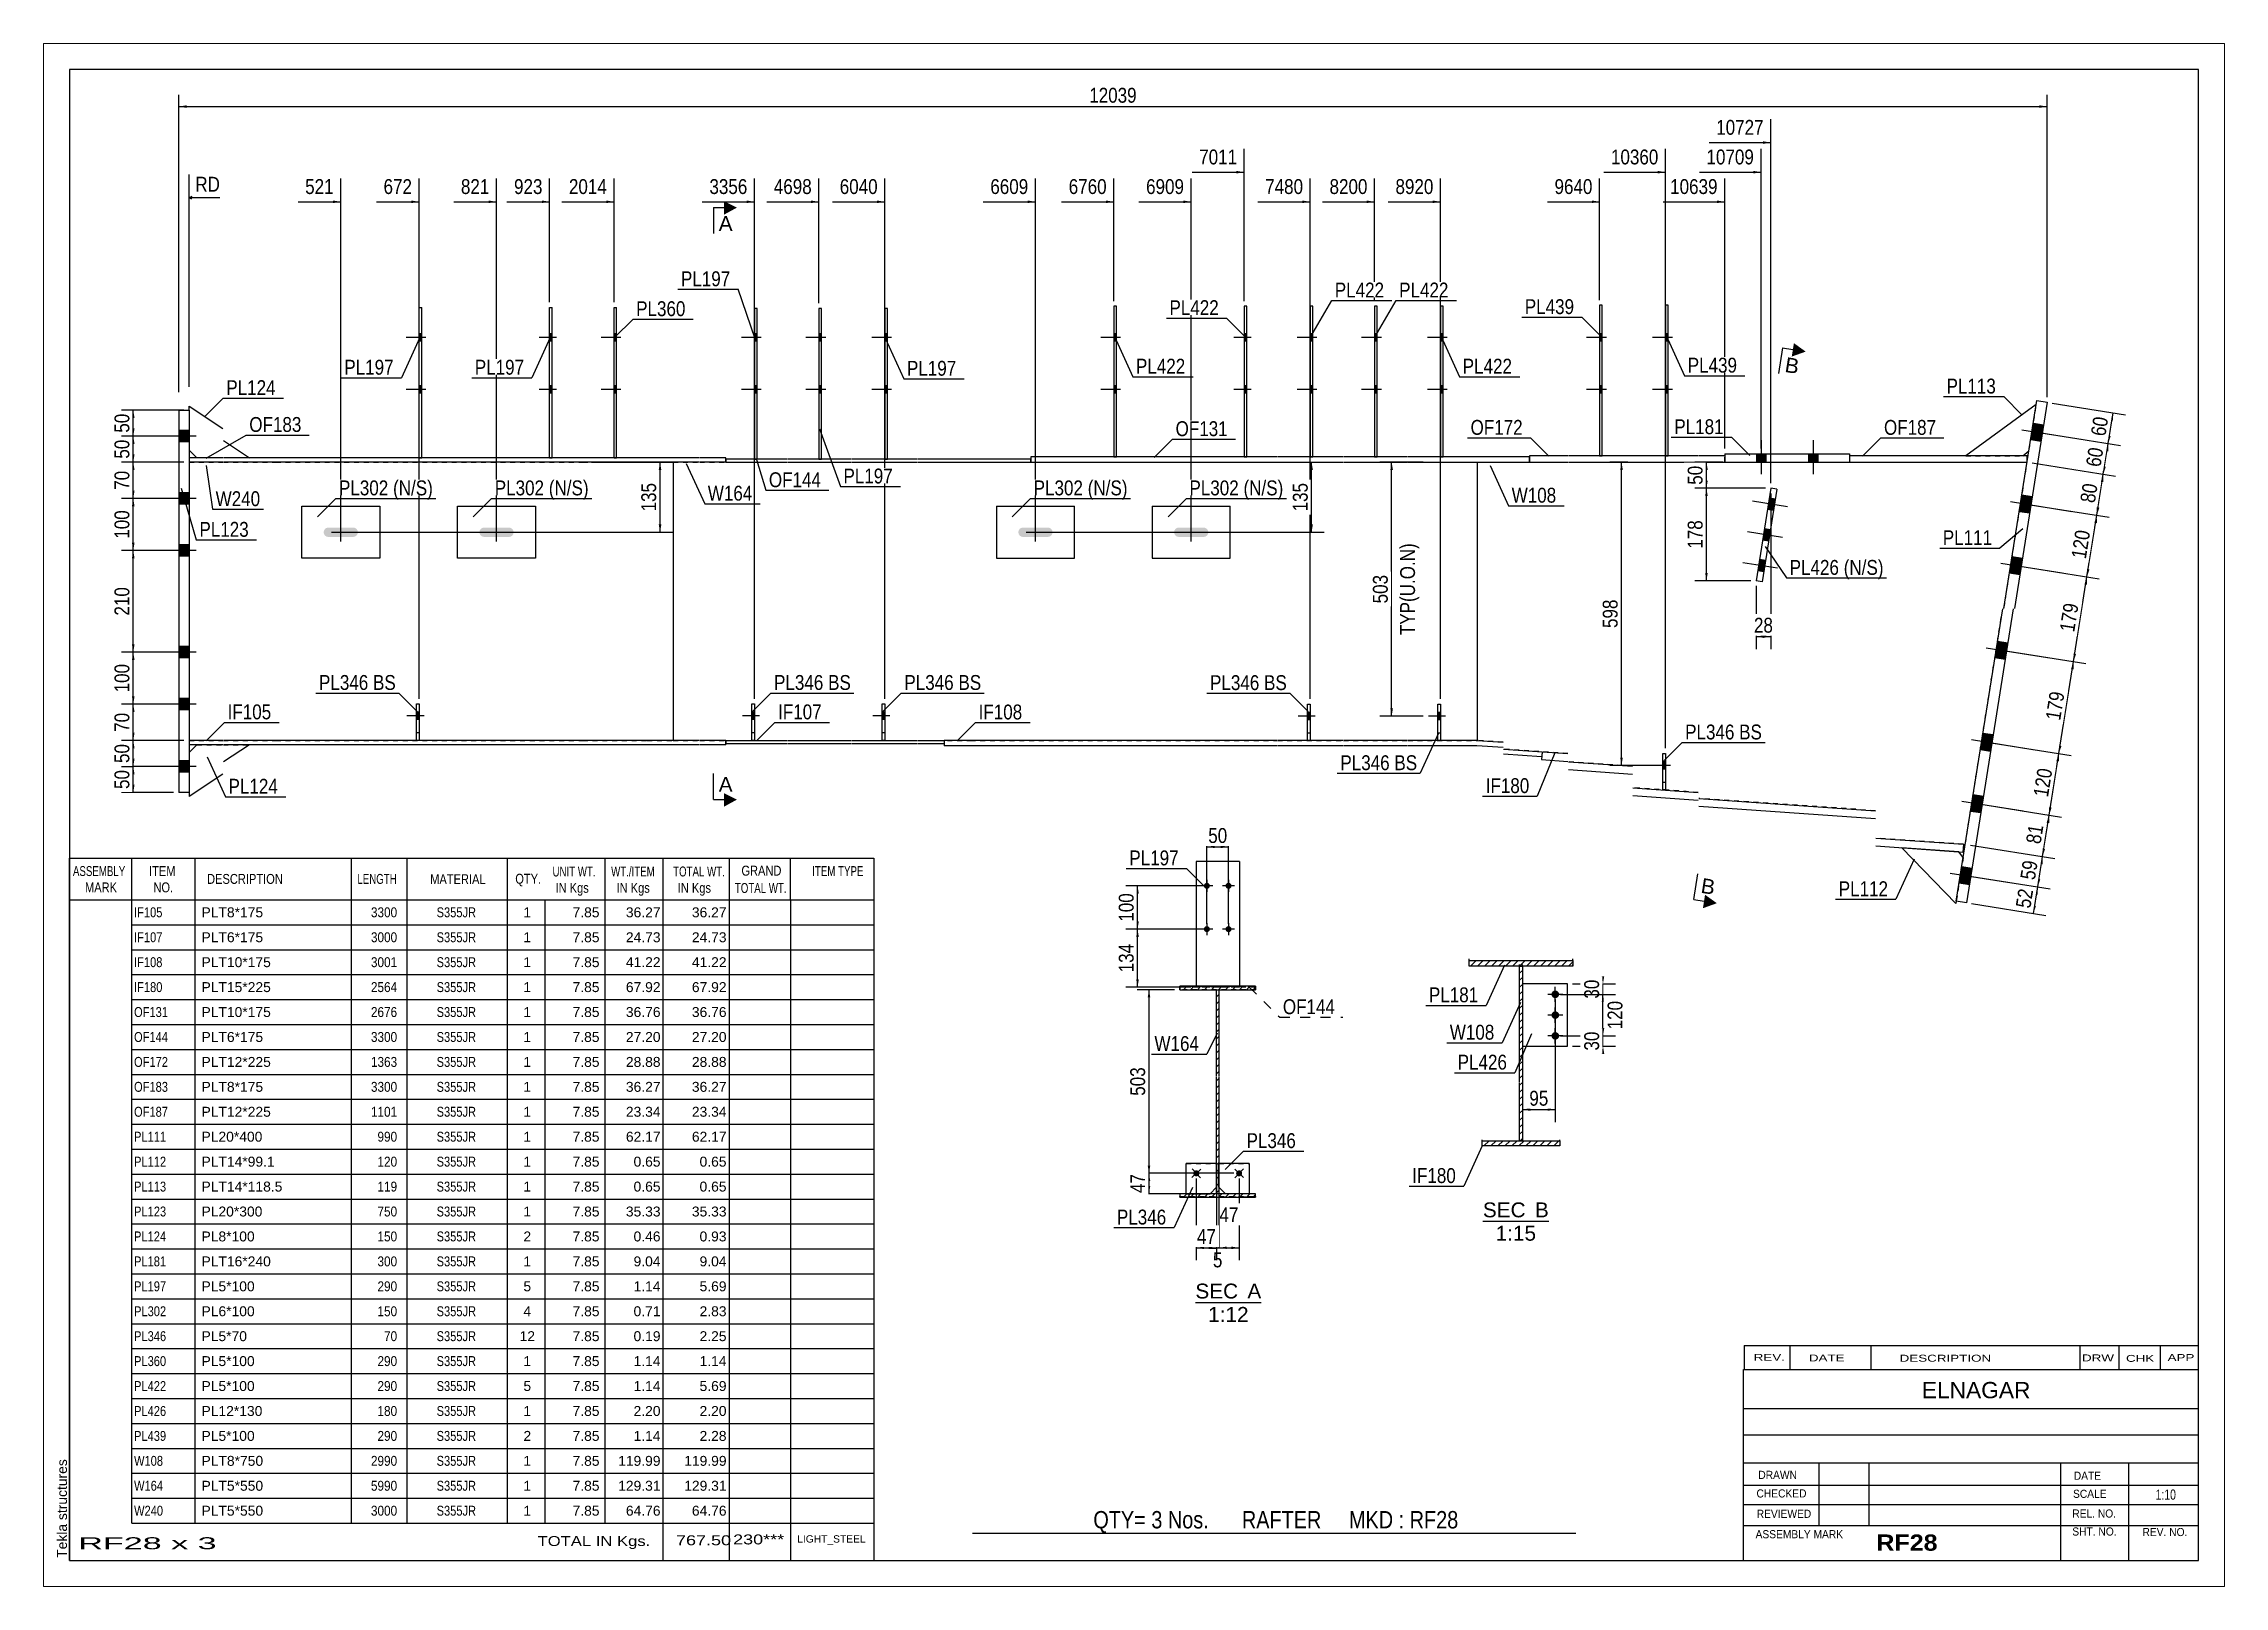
# Paper-space layout 'Layout1' of a CAD drawing. Header units: millimetres. Extents: x 0 to 420, y 0 to 297.
# The model-space entities are those that its viewports show. They can reach past a viewport. Long polylines and large blocks are cut down to what shows.
import ezdxf

# ---------------------------------------------------------------- set-up
doc = ezdxf.new("R2010")
doc.units = ezdxf.units.MM
doc.linetypes.add('DXK_LINE_DOT1', pattern=[1.8814, 0.9407, -0.9407])
doc.linetypes.add('DXK_LINE_DOT2', pattern=[3.9198, 1.9599, -1.9599])
doc.layers.add('Viewport layer', color=7, linetype='Continuous', plot=False)
doc.styles.add('Arial', font='ARIAL.TTF', dxfattribs={"height": 0.2})
doc.styles.add('Arial Bold', font='ARIALBD.TTF', dxfattribs={"height": 0.2})
doc.styles.add('Arial Narrow', font='ARIALN.TTF', dxfattribs={"height": 0.2})

# ---------------------------------------------------------------- blocks, each defined once
blk = doc.blocks.new('Unknown-623360857-1210')
at = {"color": 5, "linetype": 'Continuous'}
for p, q in [((90.97, 136.66), (-319.03, 136.66)), ((-319.03, 136.66), (-319.03, -150.34)), ((90.97, -150.34), (90.97, 136.66)), ((-319.03, -150.34), (90.97, -150.34))]:
    blk.add_line(p, q, dxfattribs=at)
at = {"color": 174, "linetype": 'Continuous', "style": 'Arial'}
blk.add_text('Tekla structures', height=1.9102, rotation=90, dxfattribs=at).set_placement((-319.53, -149.84))
blk = doc.blocks.new('Unknown-623360857-12 - 2278')
at = {"color": 1, "linetype": 'Continuous'}
blk.add_line((-102.21, -100.67), (-89.52, -100.67), dxfattribs=at)
at = {"color": 0, "linetype": 'Continuous'}
blk.add_wipeout([(-93.99, -99.92), (-93.99, -96.92), (-102.21, -96.92), (-102.21, -99.92)], dxfattribs=at)
blk.add_wipeout([(-89.52, -99.92), (-89.52, -96.92), (-92.19, -96.92), (-92.19, -99.92)], dxfattribs=at)
blk.add_wipeout([(-91.97, -104.42), (-91.97, -101.42), (-99.75, -101.42), (-99.75, -104.42)], dxfattribs=at)
at = {"color": 136, "linetype": 'Continuous', "style": 'Arial'}
for s, height, p in [('SEC', 2.865, (-102.21, -99.92)), ('A', 2.87, (-92.19, -99.92)), ('1:12', 2.865, (-99.75, -104.42))]:
    blk.add_text(s, height=height, dxfattribs=at).set_placement(p)
blk = doc.blocks.new('Unknown-623360857-13 - 16364')
at = {"color": 1, "linetype": 'Continuous'}
blk.add_line((-46.84, -85.04), (-34.15, -85.04), dxfattribs=at)
at = {"color": 0, "linetype": 'Continuous'}
blk.add_wipeout([(-38.62, -84.29), (-38.62, -81.29), (-46.84, -81.29), (-46.84, -84.29)], dxfattribs=at)
blk.add_wipeout([(-34.15, -84.29), (-34.15, -81.29), (-36.82, -81.29), (-36.82, -84.29)], dxfattribs=at)
blk.add_wipeout([(-36.61, -88.79), (-36.61, -85.79), (-44.39, -85.79), (-44.39, -88.79)], dxfattribs=at)
at = {"color": 136, "linetype": 'Continuous', "style": 'Arial'}
for s, height, p in [('SEC', 2.865, (-46.84, -84.29)), ('B', 2.87, (-36.82, -84.29)), ('1:15', 2.865, (-44.39, -88.79))]:
    blk.add_text(s, height=height, dxfattribs=at).set_placement(p)
blk = doc.blocks.new('Bolt-623360857-5873 - 1231')
at = {"linetype": 'Continuous'}
for points in [[(-92.29, 84.39), (-92.29, 85.79), (-92.79, 85.79), (-92.79, 84.39)], [(-92.29, 84.39), (-92.29, 85.79), (-92.79, 85.79), (-92.79, 84.39)], [(-92.29, 74.39), (-92.29, 75.79), (-92.79, 75.79), (-92.79, 74.39)], [(-92.29, 74.39), (-92.29, 75.79), (-92.79, 75.79), (-92.79, 74.39)]]:
    blk.add_hatch(color=3, dxfattribs=at).paths.add_polyline_path(points)
at = {"color": 3, "linetype": 'Continuous'}
for p, q in [((-91.49, 85.09), (-94.79, 85.09)), ((-91.49, 85.09), (-94.79, 85.09)), ((-92.29, 85.79), (-92.79, 85.79)), ((-92.29, 85.79), (-92.79, 85.79)), ((-92.29, 84.39), (-92.79, 84.39)), ((-92.29, 84.39), (-92.79, 84.39)), ((-92.29, 75.79), (-92.79, 75.79)), ((-92.29, 75.79), (-92.79, 75.79)), ((-91.49, 75.09), (-94.79, 75.09)), ((-91.49, 75.09), (-94.79, 75.09)), ((-92.29, 74.39), (-92.79, 74.39)), ((-92.29, 74.39), (-92.79, 74.39))]:
    blk.add_line(p, q, dxfattribs=at)
blk = doc.blocks.new('Part-623360857-5745 - 1231')
at = {"color": 2, "linetype": 'Continuous'}
for p, q in [((-289.5, 7.5), (-296, 7.5)), ((-289.5, 6.7), (-296, 6.7)), ((-279.4, 7.5), (-289.4, 7.5)), ((-279.4, 6.7), (-289.4, 6.7)), ((-220.27, 7.5), (-279.3, 7.5)), ((-220.27, 6.7), (-279.3, 6.7)), ((-207.87, 7.5), (-220.17, 7.5)), ((-207.87, 6.7), (-220.17, 6.7)), ((-197.77, 7.5), (-207.77, 7.5)), ((-197.77, 6.7), (-207.77, 6.7)), ((-192.67, 7.5), (-197.67, 7.5)), ((-192.67, 6.7), (-197.67, 6.7)), ((-192.67, 6.7), (-192.67, 7.5))]:
    blk.add_line(p, q, dxfattribs=at)
at = {"color": 7, "linetype": 'DXK_LINE_DOT1'}
blk.add_line((-296, 7.5), (-296, 6.7), dxfattribs=at)
blk = doc.blocks.new('Part-623360857-5808 - 1231')
at = {"color": 7, "linetype": 'DXK_LINE_DOT1'}
for p, q in [((-80.59, 7.5), (-80.59, 14.5)), ((-80.59, 14.5), (-80.09, 14.5)), ((-80.09, 14.5), (-80.09, 7.5)), ((-80.59, 9), (-80.09, 9))]:
    blk.add_line(p, q, dxfattribs=at)
blk = doc.blocks.new('Part-623360857-5744 - 1231')
at = {"color": 2, "linetype": 'Continuous'}
for p, q in [((-47.95, 61.09), (-47.95, 32.93)), ((-47.95, 32.83), (-47.95, 7.5)), ((45.73, -12.48), (46.06, -12.5))]:
    blk.add_line(p, q, dxfattribs=at)
at = {"color": 7, "linetype": 'DXK_LINE_DOT1'}
for p, q in [((-47.95, 61.09), (-42.95, 61.09)), ((-42.85, 61.09), (-30.45, 61.09)), ((-30.35, 61.09), (-18.05, 61.09)), ((-17.95, 61.09), (-5.35, 61.09)), ((-5.25, 61.09), (28.75, 61.09)), ((28.85, 61.09), (57.99, 61.09)), ((53.51, 32.93), (57.99, 61.09)), ((46.06, -12.5), (53.27, 32.83)), ((-42.95, 7.15), (-47.95, 7.5)), ((-30.45, 4.99), (-42.85, 5.86)), ((-18.05, 2.54), (-30.35, 3.39)), ((-5.35, -2.48), (-17.95, -1.6)), ((28.75, -6.01), (-5.25, -3.64)), ((45.73, -12.48), (28.85, -11.3))]:
    blk.add_line(p, q, dxfattribs=at)
blk = doc.blocks.new('Part-623360857-5738 - 1231')
at = {"color": 2, "linetype": 'Continuous'}
for p, q in [((-289.5, 61.89), (-296, 61.89)), ((-289.5, 61.09), (-296, 61.09)), ((-279.4, 61.89), (-289.4, 61.89)), ((-279.4, 61.09), (-289.4, 61.09)), ((-220.27, 61.89), (-279.3, 61.89)), ((-220.27, 61.09), (-279.3, 61.09)), ((-207.87, 61.89), (-220.17, 61.89)), ((-207.87, 61.09), (-220.17, 61.09)), ((-197.77, 61.89), (-207.77, 61.89)), ((-197.77, 61.09), (-207.77, 61.09)), ((-192.67, 61.89), (-197.67, 61.89)), ((-192.67, 61.09), (-197.67, 61.09)), ((-192.67, 61.09), (-192.67, 61.89))]:
    blk.add_line(p, q, dxfattribs=at)
at = {"color": 7, "linetype": 'DXK_LINE_DOT1'}
blk.add_line((-296, 61.89), (-296, 61.09), dxfattribs=at)
blk = doc.blocks.new('Part-623360857-5740 - 1231')
at = {"color": 2, "linetype": 'Continuous'}
for p, q in [((-192.67, 7.5), (-192.67, 6.9)), ((-192.67, 7.5), (-180.81, 7.5)), ((-192.67, 6.9), (-180.81, 6.9)), ((-180.71, 7.5), (-168.41, 7.5)), ((-180.71, 6.9), (-168.41, 6.9)), ((-168.31, 7.5), (-155.71, 7.5)), ((-168.31, 6.9), (-155.71, 6.9)), ((-155.61, 7.5), (-150.61, 7.5)), ((-155.61, 6.9), (-150.61, 6.9)), ((-150.61, 7.5), (-150.61, 6.9))]:
    blk.add_line(p, q, dxfattribs=at)
blk = doc.blocks.new('Part-623360857-5806 - 1231')
at = {"color": 2, "linetype": 'Continuous'}
for p, q in [((-226.57, 61.89), (-226.57, 90.89)), ((-226.57, 90.89), (-226.07, 90.89)), ((-226.07, 61.89), (-226.07, 90.89))]:
    blk.add_line(p, q, dxfattribs=at)
at = {"color": 7, "linetype": 'DXK_LINE_DOT1'}
blk.add_line((-226.57, 61.89), (-226.07, 61.89), dxfattribs=at)
blk = doc.blocks.new('Part-623360857-5742 - 1231')
at = {"color": 2, "linetype": 'Continuous'}
for p, q in [((-192.67, 61.69), (-192.67, 61.09)), ((-180.81, 61.69), (-192.67, 61.69)), ((-192.67, 61.09), (-180.81, 61.09)), ((-168.41, 61.69), (-180.71, 61.69)), ((-180.71, 61.09), (-168.41, 61.09)), ((-155.71, 61.69), (-168.31, 61.69)), ((-168.31, 61.09), (-155.71, 61.09)), ((-145.61, 61.69), (-155.61, 61.69)), ((-155.61, 61.09), (-145.61, 61.09)), ((-133.88, 61.69), (-145.51, 61.69)), ((-145.51, 61.09), (-133.88, 61.09)), ((-133.88, 61.09), (-133.88, 61.69))]:
    blk.add_line(p, q, dxfattribs=at)
blk = doc.blocks.new('Part-623360857-5811 - 1231')
at = {"color": 2, "linetype": 'Continuous'}
for p, q in [((-80.59, 7.5), (-80.59, 14.5)), ((-80.59, 14.5), (-80.09, 14.5)), ((-80.09, 14.5), (-80.09, 7.5))]:
    blk.add_line(p, q, dxfattribs=at)
blk = doc.blocks.new('Part-623360857-5747 - 1231')
at = {"color": 2, "linetype": 'Continuous'}
for p, q in [((28.75, 62.29), (23.75, 62.29)), ((23.75, 61.09), (28.75, 61.09)), ((57.99, 62.29), (28.85, 62.29)), ((28.85, 61.09), (57.99, 61.09)), ((57.99, 61.09), (57.99, 62.29))]:
    blk.add_line(p, q, dxfattribs=at)
at = {"color": 7, "linetype": 'DXK_LINE_DOT1'}
blk.add_line((23.75, 62.29), (23.75, 61.09), dxfattribs=at)
blk = doc.blocks.new('Part-623360857-5749 - 1231')
at = {"color": 2, "linetype": 'Continuous'}
for p, q in [((-30.45, 62.29), (-37.85, 62.29)), ((-37.85, 62.29), (-37.85, 61.09)), ((-37.85, 61.09), (-30.45, 61.09)), ((-18.05, 62.29), (-30.35, 62.29)), ((-30.35, 61.09), (-18.05, 61.09)), ((-5.35, 62.29), (-17.95, 62.29)), ((-17.95, 61.09), (-5.35, 61.09)), ((-0.25, 62.29), (-5.25, 62.29)), ((-5.25, 61.09), (-0.25, 61.09))]:
    blk.add_line(p, q, dxfattribs=at)
at = {"color": 7, "linetype": 'DXK_LINE_DOT1'}
blk.add_line((-0.25, 61.09), (-0.25, 62.29), dxfattribs=at)
blk = doc.blocks.new('Part-623360857-5815 - 1231')
at = {"color": 2, "linetype": 'Continuous'}
for p, q in [((-54.49, 91.09), (-54.99, 91.09)), ((-54.99, 91.09), (-54.99, 62.09)), ((-54.49, 62.09), (-54.49, 91.09))]:
    blk.add_line(p, q, dxfattribs=at)
at = {"color": 7, "linetype": 'DXK_LINE_DOT1'}
blk.add_line((-54.99, 62.09), (-54.49, 62.09), dxfattribs=at)
blk = doc.blocks.new('Part-623360857-5751 - 1231')
at = {"color": 2, "linetype": 'Continuous'}
for p, q in [((-145.61, 7.5), (-150.61, 7.5)), ((-150.61, 7.5), (-150.61, 6.5)), ((-145.61, 6.5), (-150.61, 6.5)), ((-86.49, 7.5), (-145.51, 7.5)), ((-86.49, 6.5), (-145.51, 6.5)), ((-73.79, 7.5), (-86.39, 7.5)), ((-73.79, 6.5), (-86.39, 6.5)), ((-61.39, 7.5), (-73.69, 7.5)), ((-61.39, 6.5), (-73.69, 6.5)), ((-47.95, 7.5), (-61.29, 7.5)), ((-47.98, 6.5), (-61.29, 6.5)), ((-42.95, 6.15), (-47.98, 6.5)), ((-47.95, 7.5), (-42.95, 7.15)), ((-42.85, 5.86), (-35.45, 5.34)), ((-35.52, 4.34), (-42.85, 4.85))]:
    blk.add_line(p, q, dxfattribs=at)
at = {"color": 7, "linetype": 'DXK_LINE_DOT1'}
blk.add_line((-35.45, 5.34), (-35.52, 4.34), dxfattribs=at)
blk = doc.blocks.new('Part-623360857-5754 - 1231')
at = {"color": 2, "linetype": 'Continuous'}
for p, q in [((-202.77, 61.09), (-202.77, 32.93)), ((-202.77, 32.83), (-202.77, 7.5))]:
    blk.add_line(p, q, dxfattribs=at)
at = {"color": 7, "linetype": 'DXK_LINE_DOT1'}
for p, q in [((-202.77, 61.09), (-197.77, 61.09)), ((-197.67, 61.09), (-180.81, 61.09)), ((-180.71, 61.09), (-168.41, 61.09)), ((-168.31, 61.09), (-155.71, 61.09)), ((-155.61, 61.09), (-145.61, 61.09)), ((-145.51, 61.09), (-86.49, 61.09)), ((-86.39, 61.09), (-73.79, 61.09)), ((-73.69, 61.09), (-61.39, 61.09)), ((-61.29, 61.09), (-47.95, 61.09)), ((-47.95, 61.09), (-47.95, 32.93)), ((-47.95, 32.83), (-47.95, 7.5)), ((-202.77, 7.5), (-197.77, 7.5)), ((-197.67, 7.5), (-180.81, 7.5)), ((-180.71, 7.5), (-168.41, 7.5)), ((-168.31, 7.5), (-155.71, 7.5)), ((-155.61, 7.5), (-145.61, 7.5)), ((-145.51, 7.5), (-86.49, 7.5)), ((-86.39, 7.5), (-73.79, 7.5)), ((-73.69, 7.5), (-61.39, 7.5)), ((-61.29, 7.5), (-47.95, 7.5))]:
    blk.add_line(p, q, dxfattribs=at)
blk = doc.blocks.new('Part-623360857-5819 - 1231')
at = {"color": 2, "linetype": 'Continuous'}
for p, q in [((-55.49, 7.5), (-55.49, 14.5)), ((-55.49, 14.5), (-54.99, 14.5)), ((-54.99, 14.5), (-54.99, 7.5))]:
    blk.add_line(p, q, dxfattribs=at)
blk = doc.blocks.new('Part-623360857-5755 - 1231')
at = {"color": 2, "linetype": 'Continuous'}
for p, q in [((-133.87, 62.09), (-133.87, 61.09)), ((-86.49, 62.09), (-133.87, 62.09)), ((-133.87, 61.09), (-86.49, 61.09)), ((-73.79, 62.09), (-86.39, 62.09)), ((-86.39, 61.09), (-73.79, 61.09)), ((-61.39, 62.09), (-73.69, 62.09)), ((-73.69, 61.09), (-61.39, 61.09)), ((-42.95, 62.09), (-61.29, 62.09)), ((-61.29, 61.09), (-42.95, 61.09)), ((-37.85, 62.09), (-42.85, 62.09)), ((-42.85, 61.09), (-37.85, 61.09))]:
    blk.add_line(p, q, dxfattribs=at)
at = {"color": 7, "linetype": 'DXK_LINE_DOT1'}
blk.add_line((-37.85, 61.09), (-37.85, 62.09), dxfattribs=at)
blk = doc.blocks.new('Part-623360857-5822 - 1231')
at = {"color": 7, "linetype": 'DXK_LINE_DOT1'}
for p, q in [((-187.61, 7.53), (-187.61, 14.53)), ((-187.61, 14.53), (-187.11, 14.53)), ((-187.11, 14.53), (-187.11, 7.53)), ((-187.61, 9.03), (-187.11, 9.03)), ((-187.11, 7.53), (-187.61, 7.53))]:
    blk.add_line(p, q, dxfattribs=at)
blk = doc.blocks.new('Part-623360857-5758 - 1231')
at = {"color": 2, "linetype": 'Continuous'}
for p, q in [((-296, 71.09), (-296, 71.89)), ((-296, 71.89), (-289.5, 67.56)), ((-296, 63.39), (-294.5, 61.89)), ((-289.4, 65.23), (-284.4, 61.89))]:
    blk.add_line(p, q, dxfattribs=at)
at = {"color": 7, "linetype": 'DXK_LINE_DOT1'}
for p, q in [((-296, 71.09), (-296, 63.39)), ((-289.5, 61.89), (-294.5, 61.89)), ((-284.4, 61.89), (-289.4, 61.89))]:
    blk.add_line(p, q, dxfattribs=at)
blk = doc.blocks.new('Part-623360857-5760 - 1231')
at = {"color": 2, "linetype": 'Continuous'}
for p, q in [((-296, 5.2), (-294.5, 6.7)), ((-284.4, 6.7), (-289.4, 3.37)), ((-289.5, 1.03), (-296, -3.3)), ((-296, -2.5), (-296, -3.3))]:
    blk.add_line(p, q, dxfattribs=at)
at = {"color": 7, "linetype": 'DXK_LINE_DOT1'}
for p, q in [((-296, 5.2), (-296, -2.5)), ((-294.5, 6.7), (-289.5, 6.7)), ((-289.4, 6.7), (-284.4, 6.7))]:
    blk.add_line(p, q, dxfattribs=at)
blk = doc.blocks.new('Part-623360857-5762 - 1231')
at = {"color": 2, "linetype": 'Continuous'}
for p, q in [((-298, 71.09), (-296, 71.09)), ((-298, 71.09), (-298, 32.93)), ((-296, 71.09), (-296, 32.93)), ((-298, 32.83), (-298, -2.5)), ((-296, 32.83), (-296, -2.5)), ((-296, -2.5), (-298, -2.5))]:
    blk.add_line(p, q, dxfattribs=at)
blk = doc.blocks.new('Part-623360857-5765 - 1231')
at = {"color": 2, "linetype": 'Continuous'}
for p, q in [((-0.25, 62.69), (-0.25, 61.09)), ((-0.25, 62.69), (23.75, 62.69)), ((-0.25, 61.09), (23.75, 61.09)), ((23.75, 62.69), (23.75, 61.09))]:
    blk.add_line(p, q, dxfattribs=at)
blk = doc.blocks.new('Bolt-623360857-5830 - 1231')
at = {"linetype": 'Continuous'}
blk.add_hatch(color=3, dxfattribs=at).paths.add_polyline_path([(-99.98, 46.96), (-99.78, 47.25), (-99.71, 47.59), (-99.78, 47.94), (-99.98, 48.23), (-100.27, 48.43), (-100.61, 48.49), (-105.41, 48.49), (-105.76, 48.43), (-106.05, 48.23), (-106.24, 47.94), (-106.31, 47.59), (-106.24, 47.25), (-106.05, 46.96), (-105.76, 46.76), (-105.41, 46.69), (-100.61, 46.69), (-100.27, 46.76)])
at = {"color": 3, "linetype": 'Continuous'}
for p, q in [((-104.81, 47.59), (-101.21, 47.59)), ((-103.01, 45.79), (-103.01, 49.39))]:
    blk.add_line(p, q, dxfattribs=at)
blk = doc.blocks.new('Part-623360857-5766 - 1231')
at = {"color": 2, "linetype": 'Continuous'}
for p, q in [((-244.3, 52.59), (-229.3, 52.59)), ((-244.3, 42.59), (-244.3, 52.59)), ((-229.3, 52.59), (-229.3, 42.59)), ((-229.3, 42.59), (-244.3, 42.59))]:
    blk.add_line(p, q, dxfattribs=at)
blk = doc.blocks.new('Bolt-623360857-5831 - 1231')
at = {"linetype": 'Continuous'}
blk.add_hatch(color=3, dxfattribs=at).paths.add_polyline_path([(-129.98, 46.96), (-129.78, 47.25), (-129.71, 47.59), (-129.78, 47.94), (-129.98, 48.23), (-130.27, 48.43), (-130.61, 48.49), (-135.41, 48.49), (-135.76, 48.43), (-136.05, 48.23), (-136.24, 47.94), (-136.31, 47.59), (-136.24, 47.25), (-136.05, 46.96), (-135.76, 46.76), (-135.41, 46.69), (-130.61, 46.69), (-130.27, 46.76)])
at = {"color": 3, "linetype": 'Continuous'}
for p, q in [((-134.81, 47.59), (-131.21, 47.59)), ((-133.01, 45.79), (-133.01, 49.39))]:
    blk.add_line(p, q, dxfattribs=at)
blk = doc.blocks.new('Part-623360857-5767 - 1231')
at = {"color": 2, "linetype": 'Continuous'}
for p, q in [((-110.51, 52.59), (-95.51, 52.59)), ((-110.51, 52.59), (-110.51, 42.59)), ((-95.51, 42.59), (-95.51, 52.59)), ((-110.51, 42.59), (-95.51, 42.59))]:
    blk.add_line(p, q, dxfattribs=at)
blk = doc.blocks.new('Part-623360857-5768 - 1231')
at = {"color": 2, "linetype": 'Continuous'}
for p, q in [((-140.51, 52.59), (-125.51, 52.59)), ((-140.51, 52.59), (-140.51, 42.59)), ((-125.51, 42.59), (-125.51, 52.59)), ((-140.51, 42.59), (-125.51, 42.59))]:
    blk.add_line(p, q, dxfattribs=at)
blk = doc.blocks.new('Part-623360857-5769 - 1231')
at = {"color": 2, "linetype": 'Continuous'}
for p, q in [((-11.15, 91.29), (-11.65, 91.29)), ((-11.65, 91.29), (-11.65, 62.29)), ((-11.15, 62.29), (-11.15, 91.29))]:
    blk.add_line(p, q, dxfattribs=at)
at = {"color": 7, "linetype": 'DXK_LINE_DOT1'}
blk.add_line((-11.65, 62.29), (-11.15, 62.29), dxfattribs=at)
blk = doc.blocks.new('Bolt-623360857-5834 - 1231')
at = {"linetype": 'Continuous'}
for points in [[(-298, 67.19), (-298, 64.99), (-296, 64.99), (-296, 67.19)], [(-298, 67.19), (-298, 64.99), (-296, 64.99), (-296, 67.19)], [(-298, 55.19), (-298, 52.99), (-296, 52.99), (-296, 55.19)], [(-298, 55.19), (-298, 52.99), (-296, 52.99), (-296, 55.19)], [(-298, 45.19), (-298, 42.99), (-296, 42.99), (-296, 45.19)], [(-298, 45.19), (-298, 42.99), (-296, 42.99), (-296, 45.19)], [(-298, 25.6), (-298, 23.4), (-296, 23.4), (-296, 25.6)], [(-298, 25.6), (-298, 23.4), (-296, 23.4), (-296, 25.6)], [(-298, 15.6), (-298, 13.4), (-296, 13.4), (-296, 15.6)], [(-298, 15.6), (-298, 13.4), (-296, 13.4), (-296, 15.6)], [(-298, 3.6), (-298, 1.4), (-296, 1.4), (-296, 3.6)], [(-298, 3.6), (-298, 1.4), (-296, 1.4), (-296, 3.6)]]:
    blk.add_hatch(color=3, dxfattribs=at).paths.add_polyline_path(points)
at = {"color": 3, "linetype": 'Continuous'}
for p, q in [((-294.66, 66.09), (-304, 66.09)), ((-294.66, 66.09), (-304, 66.09)), ((-296, 67.19), (-298, 67.19)), ((-296, 67.19), (-298, 67.19)), ((-296, 64.99), (-298, 64.99)), ((-296, 64.99), (-298, 64.99)), ((-296, 55.19), (-298, 55.19)), ((-296, 55.19), (-298, 55.19)), ((-294.66, 54.09), (-304, 54.09)), ((-294.66, 54.09), (-304, 54.09)), ((-296, 52.99), (-298, 52.99)), ((-296, 52.99), (-298, 52.99)), ((-294.66, 44.09), (-304, 44.09)), ((-294.66, 44.09), (-304, 44.09)), ((-296, 45.19), (-298, 45.19)), ((-296, 45.19), (-298, 45.19)), ((-296, 42.99), (-298, 42.99)), ((-296, 42.99), (-298, 42.99)), ((-296, 25.6), (-298, 25.6)), ((-296, 25.6), (-298, 25.6)), ((-294.66, 24.5), (-304, 24.5)), ((-294.66, 24.5), (-304, 24.5)), ((-296, 23.4), (-298, 23.4)), ((-296, 23.4), (-298, 23.4)), ((-294.66, 14.5), (-304, 14.5)), ((-294.66, 14.5), (-304, 14.5)), ((-296, 15.6), (-298, 15.6)), ((-296, 15.6), (-298, 15.6)), ((-296, 13.4), (-298, 13.4)), ((-296, 13.4), (-298, 13.4)), ((-294.66, 2.5), (-304, 2.5)), ((-294.66, 2.5), (-304, 2.5)), ((-296, 3.6), (-298, 3.6)), ((-296, 3.6), (-298, 3.6)), ((-296, 1.4), (-298, 1.4)), ((-296, 1.4), (-298, 1.4))]:
    blk.add_line(p, q, dxfattribs=at)
blk = doc.blocks.new('Part-623360857-5770 - 1231')
at = {"color": 2, "linetype": 'Continuous'}
for p, q in [((-161.51, 90.69), (-162.01, 90.69)), ((-162.01, 90.69), (-162.01, 61.69)), ((-161.51, 61.69), (-161.51, 90.69))]:
    blk.add_line(p, q, dxfattribs=at)
at = {"color": 7, "linetype": 'DXK_LINE_DOT1'}
blk.add_line((-162.01, 61.69), (-161.51, 61.69), dxfattribs=at)
blk = doc.blocks.new('Part-623360857-5771 - 1231')
at = {"color": 2, "linetype": 'Continuous'}
for p, q in [((-186.61, 90.69), (-187.11, 90.69)), ((-187.11, 90.69), (-187.11, 61.69)), ((-186.61, 61.69), (-186.61, 90.69))]:
    blk.add_line(p, q, dxfattribs=at)
at = {"color": 7, "linetype": 'DXK_LINE_DOT1'}
blk.add_line((-187.11, 61.69), (-186.61, 61.69), dxfattribs=at)
blk = doc.blocks.new('Bolt-623360857-5843 - 1231')
at = {"linetype": 'Continuous'}
for points in [[(-186.61, 84.39), (-186.61, 85.79), (-187.11, 85.79), (-187.11, 84.39)], [(-186.61, 84.39), (-186.61, 85.79), (-187.11, 85.79), (-187.11, 84.39)], [(-186.61, 74.39), (-186.61, 75.79), (-187.11, 75.79), (-187.11, 74.39)], [(-186.61, 74.39), (-186.61, 75.79), (-187.11, 75.79), (-187.11, 74.39)]]:
    blk.add_hatch(color=3, dxfattribs=at).paths.add_polyline_path(points)
at = {"color": 3, "linetype": 'Continuous'}
for p, q in [((-185.81, 85.09), (-189.61, 85.09)), ((-185.81, 85.09), (-189.61, 85.09)), ((-186.61, 85.79), (-187.11, 85.79)), ((-186.61, 85.79), (-187.11, 85.79)), ((-186.61, 84.39), (-187.11, 84.39)), ((-186.61, 84.39), (-187.11, 84.39)), ((-186.61, 75.79), (-187.11, 75.79)), ((-186.61, 75.79), (-187.11, 75.79)), ((-185.81, 75.09), (-189.61, 75.09)), ((-185.81, 75.09), (-189.61, 75.09)), ((-186.61, 74.39), (-187.11, 74.39)), ((-186.61, 74.39), (-187.11, 74.39))]:
    blk.add_line(p, q, dxfattribs=at)
blk = doc.blocks.new('Part-623360857-5779 - 1231')
at = {"color": 2, "linetype": 'Continuous'}
for p, q in [((-214.17, 61.89), (-214.17, 90.89)), ((-214.17, 90.89), (-213.67, 90.89)), ((-213.67, 61.89), (-213.67, 90.89))]:
    blk.add_line(p, q, dxfattribs=at)
at = {"color": 7, "linetype": 'DXK_LINE_DOT1'}
blk.add_line((-214.17, 61.89), (-213.67, 61.89), dxfattribs=at)
blk = doc.blocks.new('Part-623360857-5780 - 1231')
at = {"color": 2, "linetype": 'Continuous'}
for p, q in [((-117.41, 91.09), (-117.91, 91.09)), ((-117.91, 91.09), (-117.91, 62.09)), ((-117.41, 62.09), (-117.41, 91.09))]:
    blk.add_line(p, q, dxfattribs=at)
at = {"color": 7, "linetype": 'DXK_LINE_DOT1'}
blk.add_line((-117.91, 62.09), (-117.41, 62.09), dxfattribs=at)
blk = doc.blocks.new('Part-623360857-5781 - 1231')
at = {"color": 2, "linetype": 'Continuous'}
for p, q in [((-67.19, 91.09), (-67.69, 91.09)), ((-67.69, 91.09), (-67.69, 62.09)), ((-67.19, 62.09), (-67.19, 91.09))]:
    blk.add_line(p, q, dxfattribs=at)
at = {"color": 7, "linetype": 'DXK_LINE_DOT1'}
blk.add_line((-67.69, 62.09), (-67.19, 62.09), dxfattribs=at)
blk = doc.blocks.new('Part-623360857-5782 - 1231')
at = {"color": 2, "linetype": 'Continuous'}
for p, q in [((-23.85, 91.29), (-24.35, 91.29)), ((-24.35, 91.29), (-24.35, 62.29)), ((-23.85, 62.29), (-23.85, 91.29))]:
    blk.add_line(p, q, dxfattribs=at)
at = {"color": 7, "linetype": 'DXK_LINE_DOT1'}
blk.add_line((-24.35, 62.29), (-23.85, 62.29), dxfattribs=at)
blk = doc.blocks.new('Part-623360857-5783 - 1231')
at = {"color": 2, "linetype": 'Continuous'}
for p, q in [((-35.45, 5.34), (-35.55, 3.84)), ((-35.45, 5.34), (-30.45, 4.99)), ((-35.55, 3.84), (-30.45, 3.49)), ((-30.35, 3.39), (-18.05, 2.54)), ((-30.35, 1.89), (-18.05, 1.03)), ((-17.95, -1.6), (-5.35, -2.48)), ((-17.95, -3.11), (-5.35, -3.98)), ((-5.25, -3.64), (28.75, -6.01)), ((-5.25, -5.14), (28.75, -7.51)), ((28.85, -11.3), (45.73, -12.48)), ((45.73, -12.48), (45.62, -13.97)), ((28.85, -12.8), (45.62, -13.97))]:
    blk.add_line(p, q, dxfattribs=at)
blk = doc.blocks.new('Part-623360857-5785 - 1231')
at = {"color": 2, "linetype": 'Continuous'}
for p, q in [((53.51, 32.93), (59.87, 72.94)), ((61.84, 72.63), (55.53, 32.93)), ((59.87, 72.94), (61.84, 72.63)), ((44.32, -23.42), (53.27, 32.83)), ((55.29, 32.83), (46.3, -23.73)), ((46.3, -23.73), (44.32, -23.42))]:
    blk.add_line(p, q, dxfattribs=at)
blk = doc.blocks.new('Bolt-623360857-5852 - 1231')
at = {"linetype": 'Continuous'}
for points in [[(-117.41, 84.39), (-117.41, 85.79), (-117.91, 85.79), (-117.91, 84.39)], [(-117.41, 84.39), (-117.41, 85.79), (-117.91, 85.79), (-117.91, 84.39)], [(-117.41, 74.39), (-117.41, 75.79), (-117.91, 75.79), (-117.91, 74.39)], [(-117.41, 74.39), (-117.41, 75.79), (-117.91, 75.79), (-117.91, 74.39)]]:
    blk.add_hatch(color=3, dxfattribs=at).paths.add_polyline_path(points)
at = {"color": 3, "linetype": 'Continuous'}
for p, q in [((-116.61, 85.09), (-120.41, 85.09)), ((-116.61, 85.09), (-120.41, 85.09)), ((-117.41, 85.79), (-117.91, 85.79)), ((-117.41, 85.79), (-117.91, 85.79)), ((-117.41, 84.39), (-117.91, 84.39)), ((-117.41, 84.39), (-117.91, 84.39)), ((-117.41, 75.79), (-117.91, 75.79)), ((-117.41, 75.79), (-117.91, 75.79)), ((-116.61, 75.09), (-120.41, 75.09)), ((-116.61, 75.09), (-120.41, 75.09)), ((-117.41, 74.39), (-117.91, 74.39)), ((-117.41, 74.39), (-117.91, 74.39))]:
    blk.add_line(p, q, dxfattribs=at)
blk = doc.blocks.new('Part-623360857-5788 - 1231')
at = {"color": 2, "linetype": 'Continuous'}
for p, q in [((44.25, -23.87), (33.85, -13.16)), ((44.82, -13.93), (33.85, -13.16)), ((45.66, -14.99), (44.82, -13.93)), ((44.32, -23.42), (44.25, -23.87))]:
    blk.add_line(p, q, dxfattribs=at)
at = {"color": 7, "linetype": 'DXK_LINE_DOT1'}
blk.add_line((45.66, -14.99), (44.32, -23.42), dxfattribs=at)
blk = doc.blocks.new('Bolt-623360857-5854 - 1231')
at = {"linetype": 'Continuous'}
for points in [[(-23.85, 84.39), (-23.85, 85.79), (-24.35, 85.79), (-24.35, 84.39)], [(-23.85, 84.39), (-23.85, 85.79), (-24.35, 85.79), (-24.35, 84.39)], [(-23.85, 74.39), (-23.85, 75.79), (-24.35, 75.79), (-24.35, 74.39)], [(-23.85, 74.39), (-23.85, 75.79), (-24.35, 75.79), (-24.35, 74.39)]]:
    blk.add_hatch(color=3, dxfattribs=at).paths.add_polyline_path(points)
at = {"color": 3, "linetype": 'Continuous'}
for p, q in [((-23.05, 85.09), (-26.85, 85.09)), ((-23.05, 85.09), (-26.85, 85.09)), ((-23.85, 85.79), (-24.35, 85.79)), ((-23.85, 85.79), (-24.35, 85.79)), ((-23.85, 84.39), (-24.35, 84.39)), ((-23.85, 84.39), (-24.35, 84.39)), ((-23.85, 75.79), (-24.35, 75.79)), ((-23.85, 75.79), (-24.35, 75.79)), ((-23.05, 75.09), (-26.85, 75.09)), ((-23.05, 75.09), (-26.85, 75.09)), ((-23.85, 74.39), (-24.35, 74.39)), ((-23.85, 74.39), (-24.35, 74.39))]:
    blk.add_line(p, q, dxfattribs=at)
blk = doc.blocks.new('Part-623360857-5790 - 1231')
at = {"color": 2, "linetype": 'Continuous'}
for p, q in [((59.75, 72.17), (46.18, 62.29)), ((57.18, 62.29), (58.33, 63.28))]:
    blk.add_line(p, q, dxfattribs=at)
at = {"color": 7, "linetype": 'DXK_LINE_DOT1'}
for p, q in [((58.33, 63.28), (59.75, 72.17)), ((46.18, 62.29), (57.18, 62.29))]:
    blk.add_line(p, q, dxfattribs=at)
blk = doc.blocks.new('Part-623360857-5792 - 1231')
at = {"color": 7, "linetype": 'DXK_LINE_DOT1'}
for p, q in [((-162.51, 7.53), (-162.51, 14.53)), ((-162.51, 14.53), (-162.01, 14.53)), ((-162.01, 14.53), (-162.01, 7.53)), ((-162.51, 9.03), (-162.01, 9.03)), ((-162.01, 7.53), (-162.51, 7.53))]:
    blk.add_line(p, q, dxfattribs=at)
blk = doc.blocks.new('Part-623360857-5795 - 1231')
at = {"color": 2, "linetype": 'Continuous'}
for p, q in [((-162.51, 7.53), (-162.51, 14.53)), ((-162.51, 14.53), (-162.01, 14.53)), ((-162.01, 14.53), (-162.01, 7.53)), ((-162.01, 7.53), (-162.51, 7.53))]:
    blk.add_line(p, q, dxfattribs=at)
blk = doc.blocks.new('Part-623360857-5798 - 1231')
at = {"color": 2, "linetype": 'Continuous'}
for p, q in [((8.62, 56.05), (5.79, 38.27)), ((9.8, 55.86), (6.97, 38.08)), ((9.8, 55.86), (8.62, 56.05)), ((6.97, 38.08), (5.79, 38.27))]:
    blk.add_line(p, q, dxfattribs=at)
blk = doc.blocks.new('Part-623360857-5799 - 1231')
at = {"color": 2, "linetype": 'Continuous'}
for p, q in [((-79.59, 91.09), (-80.09, 91.09)), ((-80.09, 91.09), (-80.09, 62.09)), ((-79.59, 62.09), (-79.59, 91.09))]:
    blk.add_line(p, q, dxfattribs=at)
at = {"color": 7, "linetype": 'DXK_LINE_DOT1'}
blk.add_line((-80.09, 62.09), (-79.59, 62.09), dxfattribs=at)
blk = doc.blocks.new('Bolt-623360857-5864 - 1231')
at = {"linetype": 'Continuous'}
for points in [[(9.16, 51.81), (9.5, 53.98), (8.32, 54.17), (7.97, 52)], [(8.22, 45.88), (8.56, 48.06), (7.38, 48.25), (7.03, 46.07)], [(7.27, 39.96), (7.62, 42.13), (6.43, 42.32), (6.09, 40.15)]]:
    blk.add_hatch(color=3, dxfattribs=at).paths.add_polyline_path(points)
at = {"color": 3, "linetype": 'Continuous'}
for p, q in [((11.8, 52.5), (5.08, 53.57)), ((9.16, 51.81), (7.97, 52)), ((9.5, 53.98), (8.32, 54.17)), ((10.86, 46.58), (4.14, 47.65)), ((8.56, 48.06), (7.38, 48.25)), ((7.62, 42.13), (6.43, 42.32)), ((8.22, 45.88), (7.03, 46.07)), ((9.91, 40.65), (3.2, 41.72)), ((7.27, 39.96), (6.09, 40.15))]:
    blk.add_line(p, q, dxfattribs=at)
blk = doc.blocks.new('Part-623360857-5800 - 1231')
at = {"color": 7, "linetype": 'DXK_LINE_DOT1'}
for p, q in [((-12.15, -1.99), (-12.15, 5.01)), ((-12.15, 5.01), (-11.65, 5.01)), ((-11.65, 5.01), (-11.65, -1.99)), ((-12.15, -0.49), (-11.65, -0.49)), ((-11.65, -1.99), (-12.15, -1.99))]:
    blk.add_line(p, q, dxfattribs=at)
blk = doc.blocks.new('Part-623360857-5803 - 1231')
at = {"color": 2, "linetype": 'Continuous'}
for p, q in [((-12.15, -1.99), (-12.15, 5.01)), ((-12.15, 5.01), (-11.65, 5.01)), ((-11.65, 5.01), (-11.65, -1.99)), ((-11.65, -1.99), (-12.15, -1.99))]:
    blk.add_line(p, q, dxfattribs=at)
blk = doc.blocks.new('Part-623360857-5807 - 1231')
at = {"color": 2, "linetype": 'Continuous'}
for p, q in [((-92.29, 91.09), (-92.79, 91.09)), ((-92.79, 91.09), (-92.79, 62.09)), ((-92.29, 62.09), (-92.29, 91.09))]:
    blk.add_line(p, q, dxfattribs=at)
at = {"color": 7, "linetype": 'DXK_LINE_DOT1'}
blk.add_line((-92.79, 62.09), (-92.29, 62.09), dxfattribs=at)
blk = doc.blocks.new('Part-623360857-5814 - 1231')
at = {"color": 2, "linetype": 'Continuous'}
for p, q in [((-174.21, 90.69), (-174.71, 90.69)), ((-174.71, 90.69), (-174.71, 61.69)), ((-174.21, 61.69), (-174.21, 90.69))]:
    blk.add_line(p, q, dxfattribs=at)
at = {"color": 7, "linetype": 'DXK_LINE_DOT1'}
blk.add_line((-174.71, 61.69), (-174.21, 61.69), dxfattribs=at)
blk = doc.blocks.new('Part-623360857-5816 - 1231')
at = {"color": 7, "linetype": 'DXK_LINE_DOT1'}
for p, q in [((-55.49, 7.5), (-55.49, 14.5)), ((-55.49, 14.5), (-54.99, 14.5)), ((-54.99, 14.5), (-54.99, 7.5)), ((-55.49, 9), (-54.99, 9))]:
    blk.add_line(p, q, dxfattribs=at)
blk = doc.blocks.new('Part-623360857-5825 - 1231')
at = {"color": 2, "linetype": 'Continuous'}
for p, q in [((-187.61, 7.53), (-187.61, 14.53)), ((-187.61, 14.53), (-187.11, 14.53)), ((-187.11, 14.53), (-187.11, 7.53)), ((-187.11, 7.53), (-187.61, 7.53))]:
    blk.add_line(p, q, dxfattribs=at)
blk = doc.blocks.new('Part-623360857-5828 - 1231')
at = {"color": 7, "linetype": 'DXK_LINE_DOT1'}
for p, q in [((-296, 61.09), (-296, 32.93)), ((-296, 61.09), (-289.5, 61.09)), ((-289.4, 61.09), (-279.4, 61.09)), ((-279.3, 61.09), (-220.27, 61.09)), ((-220.17, 61.09), (-207.87, 61.09)), ((-207.77, 61.09), (-202.77, 61.09)), ((-296, 32.83), (-296, 7.5)), ((-296, 7.5), (-289.5, 7.5)), ((-289.4, 7.5), (-279.4, 7.5)), ((-279.3, 7.5), (-220.27, 7.5)), ((-220.17, 7.5), (-207.87, 7.5)), ((-207.77, 7.5), (-202.77, 7.5))]:
    blk.add_line(p, q, dxfattribs=at)
at = {"color": 2, "linetype": 'Continuous'}
for p, q in [((-202.77, 61.09), (-202.77, 32.93)), ((-202.77, 32.83), (-202.77, 7.5))]:
    blk.add_line(p, q, dxfattribs=at)
blk = doc.blocks.new('Bolt-623360857-5837 - 1231')
at = {"linetype": 'Continuous'}
for points in [[(5.85, 61.09), (7.65, 61.09), (7.65, 62.69), (5.85, 62.69)], [(5.85, 61.09), (7.65, 61.09), (7.65, 62.69), (5.85, 62.69)], [(15.85, 61.09), (17.65, 61.09), (17.65, 62.69), (15.85, 62.69)], [(15.85, 61.09), (17.65, 61.09), (17.65, 62.69), (15.85, 62.69)]]:
    blk.add_hatch(color=3, dxfattribs=at).paths.add_polyline_path(points)
at = {"color": 3, "linetype": 'Continuous'}
for p, q in [((6.75, 65.29), (6.75, 58.79)), ((6.75, 65.29), (6.75, 58.79)), ((16.75, 65.29), (16.75, 58.79)), ((16.75, 65.29), (16.75, 58.79)), ((5.85, 62.69), (5.85, 61.09)), ((5.85, 62.69), (5.85, 61.09)), ((7.65, 62.69), (7.65, 61.09)), ((7.65, 62.69), (7.65, 61.09)), ((15.85, 62.69), (15.85, 61.09)), ((15.85, 62.69), (15.85, 61.09)), ((17.65, 62.69), (17.65, 61.09)), ((17.65, 62.69), (17.65, 61.09))]:
    blk.add_line(p, q, dxfattribs=at)
blk = doc.blocks.new('Bolt-623360857-5838 - 1231')
at = {"linetype": 'Continuous'}
blk.add_hatch(color=3, dxfattribs=at).paths.add_polyline_path([(-233.76, 46.96), (-233.57, 47.25), (-233.5, 47.59), (-233.57, 47.94), (-233.76, 48.23), (-234.06, 48.43), (-234.4, 48.49), (-239.2, 48.49), (-239.54, 48.43), (-239.84, 48.23), (-240.03, 47.94), (-240.1, 47.59), (-240.03, 47.25), (-239.84, 46.96), (-239.54, 46.76), (-239.2, 46.69), (-234.4, 46.69), (-234.06, 46.76)])
at = {"color": 3, "linetype": 'Continuous'}
for p, q in [((-238.6, 47.59), (-235, 47.59)), ((-236.8, 45.79), (-236.8, 49.39))]:
    blk.add_line(p, q, dxfattribs=at)
blk = doc.blocks.new('Bolt-623360857-5841 - 1231')
at = {"linetype": 'Continuous'}
for points in [[(-11.15, 84.39), (-11.15, 85.79), (-11.65, 85.79), (-11.65, 84.39)], [(-11.15, 84.39), (-11.15, 85.79), (-11.65, 85.79), (-11.65, 84.39)], [(-11.15, 74.39), (-11.15, 75.79), (-11.65, 75.79), (-11.65, 74.39)], [(-11.15, 74.39), (-11.15, 75.79), (-11.65, 75.79), (-11.65, 74.39)]]:
    blk.add_hatch(color=3, dxfattribs=at).paths.add_polyline_path(points)
at = {"color": 3, "linetype": 'Continuous'}
for p, q in [((-10.35, 85.09), (-14.15, 85.09)), ((-10.35, 85.09), (-14.15, 85.09)), ((-11.15, 85.79), (-11.65, 85.79)), ((-11.15, 85.79), (-11.65, 85.79)), ((-11.15, 84.39), (-11.65, 84.39)), ((-11.15, 84.39), (-11.65, 84.39)), ((-11.15, 75.79), (-11.65, 75.79)), ((-11.15, 75.79), (-11.65, 75.79)), ((-10.35, 75.09), (-14.15, 75.09)), ((-10.35, 75.09), (-14.15, 75.09)), ((-11.15, 74.39), (-11.65, 74.39)), ((-11.15, 74.39), (-11.65, 74.39))]:
    blk.add_line(p, q, dxfattribs=at)
blk = doc.blocks.new('Bolt-623360857-5842 - 1231')
at = {"linetype": 'Continuous'}
for points in [[(-161.51, 84.39), (-161.51, 85.79), (-162.01, 85.79), (-162.01, 84.39)], [(-161.51, 84.39), (-161.51, 85.79), (-162.01, 85.79), (-162.01, 84.39)], [(-161.51, 74.39), (-161.51, 75.79), (-162.01, 75.79), (-162.01, 74.39)], [(-161.51, 74.39), (-161.51, 75.79), (-162.01, 75.79), (-162.01, 74.39)]]:
    blk.add_hatch(color=3, dxfattribs=at).paths.add_polyline_path(points)
at = {"color": 3, "linetype": 'Continuous'}
for p, q in [((-160.71, 85.09), (-164.51, 85.09)), ((-160.71, 85.09), (-164.51, 85.09)), ((-161.51, 85.79), (-162.01, 85.79)), ((-161.51, 85.79), (-162.01, 85.79)), ((-161.51, 84.39), (-162.01, 84.39)), ((-161.51, 84.39), (-162.01, 84.39)), ((-161.51, 75.79), (-162.01, 75.79)), ((-161.51, 75.79), (-162.01, 75.79)), ((-160.71, 75.09), (-164.51, 75.09)), ((-160.71, 75.09), (-164.51, 75.09)), ((-161.51, 74.39), (-162.01, 74.39)), ((-161.51, 74.39), (-162.01, 74.39))]:
    blk.add_line(p, q, dxfattribs=at)
blk = doc.blocks.new('Bolt-623360857-5851 - 1231')
at = {"linetype": 'Continuous'}
for points in [[(-213.67, 84.39), (-213.67, 85.79), (-214.17, 85.79), (-214.17, 84.39)], [(-213.67, 84.39), (-213.67, 85.79), (-214.17, 85.79), (-214.17, 84.39)], [(-213.67, 74.39), (-213.67, 75.79), (-214.17, 75.79), (-214.17, 74.39)], [(-213.67, 74.39), (-213.67, 75.79), (-214.17, 75.79), (-214.17, 74.39)]]:
    blk.add_hatch(color=3, dxfattribs=at).paths.add_polyline_path(points)
at = {"color": 3, "linetype": 'Continuous'}
for p, q in [((-212.87, 85.09), (-216.67, 85.09)), ((-212.87, 85.09), (-216.67, 85.09)), ((-213.67, 85.79), (-214.17, 85.79)), ((-213.67, 85.79), (-214.17, 85.79)), ((-213.67, 84.39), (-214.17, 84.39)), ((-213.67, 84.39), (-214.17, 84.39)), ((-213.67, 75.79), (-214.17, 75.79)), ((-213.67, 75.79), (-214.17, 75.79)), ((-212.87, 75.09), (-216.67, 75.09)), ((-212.87, 75.09), (-216.67, 75.09)), ((-213.67, 74.39), (-214.17, 74.39)), ((-213.67, 74.39), (-214.17, 74.39))]:
    blk.add_line(p, q, dxfattribs=at)
blk = doc.blocks.new('Bolt-623360857-5853 - 1231')
at = {"linetype": 'Continuous'}
for points in [[(-67.19, 84.39), (-67.19, 85.79), (-67.69, 85.79), (-67.69, 84.39)], [(-67.19, 84.39), (-67.19, 85.79), (-67.69, 85.79), (-67.69, 84.39)], [(-67.19, 74.39), (-67.19, 75.79), (-67.69, 75.79), (-67.69, 74.39)], [(-67.19, 74.39), (-67.19, 75.79), (-67.69, 75.79), (-67.69, 74.39)]]:
    blk.add_hatch(color=3, dxfattribs=at).paths.add_polyline_path(points)
at = {"color": 3, "linetype": 'Continuous'}
for p, q in [((-66.39, 85.09), (-70.19, 85.09)), ((-66.39, 85.09), (-70.19, 85.09)), ((-67.19, 85.79), (-67.69, 85.79)), ((-67.19, 85.79), (-67.69, 85.79)), ((-67.19, 84.39), (-67.69, 84.39)), ((-67.19, 84.39), (-67.69, 84.39)), ((-67.19, 75.79), (-67.69, 75.79)), ((-67.19, 75.79), (-67.69, 75.79)), ((-66.39, 75.09), (-70.19, 75.09)), ((-66.39, 75.09), (-70.19, 75.09)), ((-67.19, 74.39), (-67.69, 74.39)), ((-67.19, 74.39), (-67.69, 74.39))]:
    blk.add_line(p, q, dxfattribs=at)
blk = doc.blocks.new('Bolt-623360857-5855 - 1231')
at = {"linetype": 'Continuous'}
for points in [[(59.18, 68.6), (58.68, 65.44), (60.65, 65.12), (61.15, 68.28)], [(59.18, 68.6), (58.68, 65.44), (60.65, 65.12), (61.15, 68.28)], [(56.98, 54.77), (56.48, 51.61), (58.45, 51.3), (58.96, 54.46)], [(56.98, 54.77), (56.48, 51.61), (58.45, 51.3), (58.96, 54.46)], [(55.1, 42.92), (54.59, 39.76), (56.57, 39.45), (57.07, 42.61)], [(55.1, 42.92), (54.59, 39.76), (56.57, 39.45), (57.07, 42.61)], [(52.28, 26.63), (51.78, 23.47), (53.75, 23.16), (54.26, 26.32)], [(52.28, 26.63), (51.78, 23.47), (53.75, 23.16), (54.26, 26.32)], [(49.47, 8.94), (48.97, 5.78), (50.94, 5.47), (51.44, 8.63)], [(49.47, 8.94), (48.97, 5.78), (50.94, 5.47), (51.44, 8.63)], [(47.58, -2.91), (47.08, -6.07), (49.06, -6.38), (49.56, -3.22)], [(47.58, -2.91), (47.08, -6.07), (49.06, -6.38), (49.56, -3.22)], [(45.39, -16.74), (44.88, -19.9), (46.86, -20.21), (47.36, -17.05)], [(45.39, -16.74), (44.88, -19.9), (46.86, -20.21), (47.36, -17.05)]]:
    blk.add_hatch(color=3, dxfattribs=at).paths.add_polyline_path(points)
at = {"color": 3, "linetype": 'Continuous'}
for p, q in [((56.98, 67.33), (68.8, 65.45)), ((56.98, 67.33), (68.8, 65.45)), ((59.18, 68.6), (61.15, 68.28)), ((59.18, 68.6), (61.15, 68.28)), ((58.68, 65.44), (60.65, 65.12)), ((58.68, 65.44), (60.65, 65.12)), ((56.98, 54.77), (58.96, 54.46)), ((56.98, 54.77), (58.96, 54.46)), ((54.78, 53.5), (66.6, 51.62)), ((54.78, 53.5), (66.6, 51.62)), ((56.48, 51.61), (58.45, 51.3)), ((56.48, 51.61), (58.45, 51.3)), ((55.1, 42.92), (57.07, 42.61)), ((55.1, 42.92), (57.07, 42.61)), ((52.89, 41.65), (64.72, 39.77)), ((52.89, 41.65), (64.72, 39.77)), ((54.59, 39.76), (56.57, 39.45)), ((54.59, 39.76), (56.57, 39.45)), ((50.08, 25.36), (61.91, 23.48)), ((50.08, 25.36), (61.91, 23.48)), ((52.28, 26.63), (54.26, 26.32)), ((52.28, 26.63), (54.26, 26.32)), ((51.78, 23.47), (53.75, 23.16)), ((51.78, 23.47), (53.75, 23.16)), ((49.47, 8.94), (51.44, 8.63)), ((49.47, 8.94), (51.44, 8.63)), ((47.27, 7.67), (59.09, 5.79)), ((47.27, 7.67), (59.09, 5.79)), ((48.97, 5.78), (50.94, 5.47)), ((48.97, 5.78), (50.94, 5.47)), ((45.38, -4.18), (57.21, -6.06)), ((45.38, -4.18), (57.21, -6.06)), ((47.58, -2.91), (49.56, -3.22)), ((47.58, -2.91), (49.56, -3.22)), ((47.08, -6.07), (49.06, -6.38)), ((47.08, -6.07), (49.06, -6.38)), ((45.39, -16.74), (47.36, -17.05)), ((45.39, -16.74), (47.36, -17.05)), ((43.18, -18.01), (55.01, -19.89)), ((43.18, -18.01), (55.01, -19.89)), ((44.88, -19.9), (46.86, -20.21)), ((44.88, -19.9), (46.86, -20.21))]:
    blk.add_line(p, q, dxfattribs=at)
blk = doc.blocks.new('Bolt-623360857-5858 - 1231')
at = {"color": 3, "linetype": 'DXK_LINE_DOT2'}
for p, q in [((-162.01, 12.93), (-162.51, 12.93)), ((-161.06, 12.23), (-164.36, 12.23)), ((-162.01, 11.53), (-162.51, 11.53))]:
    blk.add_line(p, q, dxfattribs=at)
blk = doc.blocks.new('Bolt-623360857-5861 - 1231')
at = {"linetype": 'Continuous'}
blk.add_hatch(color=3, dxfattribs=at).paths.add_polyline_path([(-162.01, 11.53), (-162.01, 12.93), (-162.51, 12.93), (-162.51, 11.53)])
at = {"color": 3, "linetype": 'Continuous'}
for p, q in [((-162.01, 12.93), (-162.51, 12.93)), ((-161.06, 12.23), (-164.36, 12.23)), ((-162.01, 11.53), (-162.51, 11.53))]:
    blk.add_line(p, q, dxfattribs=at)
blk = doc.blocks.new('Bolt-623360857-5865 - 1231')
at = {"linetype": 'Continuous'}
for points in [[(-79.59, 84.39), (-79.59, 85.79), (-80.09, 85.79), (-80.09, 84.39)], [(-79.59, 84.39), (-79.59, 85.79), (-80.09, 85.79), (-80.09, 84.39)], [(-79.59, 74.39), (-79.59, 75.79), (-80.09, 75.79), (-80.09, 74.39)], [(-79.59, 74.39), (-79.59, 75.79), (-80.09, 75.79), (-80.09, 74.39)]]:
    blk.add_hatch(color=3, dxfattribs=at).paths.add_polyline_path(points)
at = {"color": 3, "linetype": 'Continuous'}
for p, q in [((-78.79, 85.09), (-82.59, 85.09)), ((-78.79, 85.09), (-82.59, 85.09)), ((-79.59, 85.79), (-80.09, 85.79)), ((-79.59, 85.79), (-80.09, 85.79)), ((-79.59, 84.39), (-80.09, 84.39)), ((-79.59, 84.39), (-80.09, 84.39)), ((-79.59, 75.79), (-80.09, 75.79)), ((-79.59, 75.79), (-80.09, 75.79)), ((-78.79, 75.09), (-82.59, 75.09)), ((-78.79, 75.09), (-82.59, 75.09)), ((-79.59, 74.39), (-80.09, 74.39)), ((-79.59, 74.39), (-80.09, 74.39))]:
    blk.add_line(p, q, dxfattribs=at)
blk = doc.blocks.new('Bolt-623360857-5866 - 1231')
at = {"color": 3, "linetype": 'DXK_LINE_DOT2'}
for p, q in [((-10.7, 2.71), (-14, 2.71)), ((-11.65, 3.41), (-12.15, 3.41)), ((-11.65, 2.01), (-12.15, 2.01))]:
    blk.add_line(p, q, dxfattribs=at)
blk = doc.blocks.new('Bolt-623360857-5869 - 1231')
at = {"linetype": 'Continuous'}
blk.add_hatch(color=3, dxfattribs=at).paths.add_polyline_path([(-11.65, 2.01), (-11.65, 3.41), (-12.15, 3.41), (-12.15, 2.01)])
at = {"color": 3, "linetype": 'Continuous'}
for p, q in [((-10.7, 2.71), (-14, 2.71)), ((-11.65, 3.41), (-12.15, 3.41)), ((-11.65, 2.01), (-12.15, 2.01))]:
    blk.add_line(p, q, dxfattribs=at)
blk = doc.blocks.new('Bolt-623360857-5872 - 1231')
at = {"linetype": 'Continuous'}
for points in [[(-226.07, 84.39), (-226.07, 85.79), (-226.57, 85.79), (-226.57, 84.39)], [(-226.07, 84.39), (-226.07, 85.79), (-226.57, 85.79), (-226.57, 84.39)], [(-226.07, 74.39), (-226.07, 75.79), (-226.57, 75.79), (-226.57, 74.39)], [(-226.07, 74.39), (-226.07, 75.79), (-226.57, 75.79), (-226.57, 74.39)]]:
    blk.add_hatch(color=3, dxfattribs=at).paths.add_polyline_path(points)
at = {"color": 3, "linetype": 'Continuous'}
for p, q in [((-225.27, 85.09), (-228.57, 85.09)), ((-225.27, 85.09), (-228.57, 85.09)), ((-226.07, 85.79), (-226.57, 85.79)), ((-226.07, 85.79), (-226.57, 85.79)), ((-226.07, 84.39), (-226.57, 84.39)), ((-226.07, 84.39), (-226.57, 84.39)), ((-226.07, 75.79), (-226.57, 75.79)), ((-226.07, 75.79), (-226.57, 75.79)), ((-225.27, 75.09), (-228.57, 75.09)), ((-225.27, 75.09), (-228.57, 75.09)), ((-226.07, 74.39), (-226.57, 74.39)), ((-226.07, 74.39), (-226.57, 74.39))]:
    blk.add_line(p, q, dxfattribs=at)
blk = doc.blocks.new('Bolt-623360857-5874 - 1231')
at = {"color": 3, "linetype": 'DXK_LINE_DOT2'}
for p, q in [((-80.09, 12.9), (-80.59, 12.9)), ((-79.14, 12.2), (-82.44, 12.2)), ((-80.09, 11.5), (-80.59, 11.5))]:
    blk.add_line(p, q, dxfattribs=at)
blk = doc.blocks.new('Bolt-623360857-5877 - 1231')
at = {"linetype": 'Continuous'}
blk.add_hatch(color=3, dxfattribs=at).paths.add_polyline_path([(-80.09, 11.5), (-80.09, 12.9), (-80.59, 12.9), (-80.59, 11.5)])
at = {"color": 3, "linetype": 'Continuous'}
for p, q in [((-80.09, 12.9), (-80.59, 12.9)), ((-79.14, 12.2), (-82.44, 12.2)), ((-80.09, 11.5), (-80.59, 11.5))]:
    blk.add_line(p, q, dxfattribs=at)
blk = doc.blocks.new('Bolt-623360857-5880 - 1231')
at = {"linetype": 'Continuous'}
for points in [[(-174.21, 84.39), (-174.21, 85.79), (-174.71, 85.79), (-174.71, 84.39)], [(-174.21, 84.39), (-174.21, 85.79), (-174.71, 85.79), (-174.71, 84.39)], [(-174.21, 74.39), (-174.21, 75.79), (-174.71, 75.79), (-174.71, 74.39)], [(-174.21, 74.39), (-174.21, 75.79), (-174.71, 75.79), (-174.71, 74.39)]]:
    blk.add_hatch(color=3, dxfattribs=at).paths.add_polyline_path(points)
at = {"color": 3, "linetype": 'Continuous'}
for p, q in [((-173.41, 85.09), (-177.21, 85.09)), ((-173.41, 85.09), (-177.21, 85.09)), ((-174.21, 85.79), (-174.71, 85.79)), ((-174.21, 85.79), (-174.71, 85.79)), ((-174.21, 84.39), (-174.71, 84.39)), ((-174.21, 84.39), (-174.71, 84.39)), ((-174.21, 75.79), (-174.71, 75.79)), ((-174.21, 75.79), (-174.71, 75.79)), ((-173.41, 75.09), (-177.21, 75.09)), ((-173.41, 75.09), (-177.21, 75.09)), ((-174.21, 74.39), (-174.71, 74.39)), ((-174.21, 74.39), (-174.71, 74.39))]:
    blk.add_line(p, q, dxfattribs=at)
blk = doc.blocks.new('Bolt-623360857-5881 - 1231')
at = {"linetype": 'Continuous'}
for points in [[(-54.49, 84.39), (-54.49, 85.79), (-54.99, 85.79), (-54.99, 84.39)], [(-54.49, 84.39), (-54.49, 85.79), (-54.99, 85.79), (-54.99, 84.39)], [(-54.49, 74.39), (-54.49, 75.79), (-54.99, 75.79), (-54.99, 74.39)], [(-54.49, 74.39), (-54.49, 75.79), (-54.99, 75.79), (-54.99, 74.39)]]:
    blk.add_hatch(color=3, dxfattribs=at).paths.add_polyline_path(points)
at = {"color": 3, "linetype": 'Continuous'}
for p, q in [((-53.69, 85.09), (-57.49, 85.09)), ((-53.69, 85.09), (-57.49, 85.09)), ((-54.49, 85.79), (-54.99, 85.79)), ((-54.49, 85.79), (-54.99, 85.79)), ((-54.49, 84.39), (-54.99, 84.39)), ((-54.49, 84.39), (-54.99, 84.39)), ((-54.49, 75.79), (-54.99, 75.79)), ((-54.49, 75.79), (-54.99, 75.79)), ((-53.69, 75.09), (-57.49, 75.09)), ((-53.69, 75.09), (-57.49, 75.09)), ((-54.49, 74.39), (-54.99, 74.39)), ((-54.49, 74.39), (-54.99, 74.39))]:
    blk.add_line(p, q, dxfattribs=at)
blk = doc.blocks.new('Bolt-623360857-5882 - 1231')
at = {"color": 3, "linetype": 'DXK_LINE_DOT2'}
for p, q in [((-54.99, 12.9), (-55.49, 12.9)), ((-54.04, 12.2), (-57.34, 12.2)), ((-54.99, 11.5), (-55.49, 11.5))]:
    blk.add_line(p, q, dxfattribs=at)
blk = doc.blocks.new('Bolt-623360857-5885 - 1231')
at = {"linetype": 'Continuous'}
blk.add_hatch(color=3, dxfattribs=at).paths.add_polyline_path([(-54.99, 11.5), (-54.99, 12.9), (-55.49, 12.9), (-55.49, 11.5)])
at = {"color": 3, "linetype": 'Continuous'}
for p, q in [((-54.99, 12.9), (-55.49, 12.9)), ((-54.04, 12.2), (-57.34, 12.2)), ((-54.99, 11.5), (-55.49, 11.5))]:
    blk.add_line(p, q, dxfattribs=at)
blk = doc.blocks.new('Bolt-623360857-5888 - 1231')
at = {"color": 3, "linetype": 'DXK_LINE_DOT2'}
for p, q in [((-187.11, 12.93), (-187.61, 12.93)), ((-186.16, 12.23), (-189.46, 12.23)), ((-187.11, 11.53), (-187.61, 11.53))]:
    blk.add_line(p, q, dxfattribs=at)
blk = doc.blocks.new('Bolt-623360857-5891 - 1231')
at = {"linetype": 'Continuous'}
blk.add_hatch(color=3, dxfattribs=at).paths.add_polyline_path([(-187.11, 11.53), (-187.11, 12.93), (-187.61, 12.93), (-187.61, 11.53)])
at = {"color": 3, "linetype": 'Continuous'}
for p, q in [((-187.11, 12.93), (-187.61, 12.93)), ((-186.16, 12.23), (-189.46, 12.23)), ((-187.11, 11.53), (-187.61, 11.53))]:
    blk.add_line(p, q, dxfattribs=at)
blk = doc.blocks.new('Bolt-623360857-5895 - 1231')
at = {"linetype": 'Continuous'}
blk.add_hatch(color=3, dxfattribs=at).paths.add_polyline_path([(-263.76, 46.96), (-263.57, 47.25), (-263.5, 47.59), (-263.57, 47.94), (-263.76, 48.23), (-264.06, 48.43), (-264.4, 48.49), (-269.2, 48.49), (-269.54, 48.43), (-269.84, 48.23), (-270.03, 47.94), (-270.1, 47.59), (-270.03, 47.25), (-269.84, 46.96), (-269.54, 46.76), (-269.2, 46.69), (-264.4, 46.69), (-264.06, 46.76)])
at = {"color": 3, "linetype": 'Continuous'}
for p, q in [((-268.6, 47.59), (-265, 47.59)), ((-266.8, 45.79), (-266.8, 49.39))]:
    blk.add_line(p, q, dxfattribs=at)
blk = doc.blocks.new('Part-623360857-7720 - 1231')
at = {"color": 2, "linetype": 'Continuous'}
for p, q in [((-251.7, 61.89), (-251.7, 90.89)), ((-251.7, 90.89), (-251.2, 90.89)), ((-251.2, 61.89), (-251.2, 90.89))]:
    blk.add_line(p, q, dxfattribs=at)
at = {"color": 7, "linetype": 'DXK_LINE_DOT1'}
blk.add_line((-251.7, 61.89), (-251.2, 61.89), dxfattribs=at)
blk = doc.blocks.new('Part-623360857-7721 - 1231')
at = {"color": 7, "linetype": 'DXK_LINE_DOT1'}
for p, q in [((-252.2, 7.53), (-252.2, 14.53)), ((-252.2, 14.53), (-251.7, 14.53)), ((-251.7, 14.53), (-251.7, 7.53)), ((-252.2, 9.03), (-251.7, 9.03)), ((-251.7, 7.53), (-252.2, 7.53))]:
    blk.add_line(p, q, dxfattribs=at)
blk = doc.blocks.new('Part-623360857-7724 - 1231')
at = {"color": 2, "linetype": 'Continuous'}
for p, q in [((-252.2, 7.53), (-252.2, 14.53)), ((-252.2, 14.53), (-251.7, 14.53)), ((-251.7, 14.53), (-251.7, 7.53)), ((-251.7, 7.53), (-252.2, 7.53))]:
    blk.add_line(p, q, dxfattribs=at)
blk = doc.blocks.new('Bolt-623360857-7727 - 1231')
at = {"linetype": 'Continuous'}
for points in [[(-251.2, 84.39), (-251.2, 85.79), (-251.7, 85.79), (-251.7, 84.39)], [(-251.2, 84.39), (-251.2, 85.79), (-251.7, 85.79), (-251.7, 84.39)], [(-251.2, 74.39), (-251.2, 75.79), (-251.7, 75.79), (-251.7, 74.39)], [(-251.2, 74.39), (-251.2, 75.79), (-251.7, 75.79), (-251.7, 74.39)]]:
    blk.add_hatch(color=3, dxfattribs=at).paths.add_polyline_path(points)
at = {"color": 3, "linetype": 'Continuous'}
for p, q in [((-250.4, 85.09), (-254.2, 85.09)), ((-250.4, 85.09), (-254.2, 85.09)), ((-251.2, 85.79), (-251.7, 85.79)), ((-251.2, 85.79), (-251.7, 85.79)), ((-251.2, 84.39), (-251.7, 84.39)), ((-251.2, 84.39), (-251.7, 84.39)), ((-251.2, 75.79), (-251.7, 75.79)), ((-251.2, 75.79), (-251.7, 75.79)), ((-250.4, 75.09), (-254.2, 75.09)), ((-250.4, 75.09), (-254.2, 75.09)), ((-251.2, 74.39), (-251.7, 74.39)), ((-251.2, 74.39), (-251.7, 74.39))]:
    blk.add_line(p, q, dxfattribs=at)
blk = doc.blocks.new('Bolt-623360857-7728 - 1231')
at = {"color": 3, "linetype": 'DXK_LINE_DOT2'}
for p, q in [((-251.7, 12.93), (-252.2, 12.93)), ((-250.75, 12.23), (-254.05, 12.23)), ((-251.7, 11.53), (-252.2, 11.53))]:
    blk.add_line(p, q, dxfattribs=at)
blk = doc.blocks.new('Bolt-623360857-7731 - 1231')
at = {"linetype": 'Continuous'}
blk.add_hatch(color=3, dxfattribs=at).paths.add_polyline_path([(-251.7, 11.53), (-251.7, 12.93), (-252.2, 12.93), (-252.2, 11.53)])
at = {"color": 3, "linetype": 'Continuous'}
for p, q in [((-251.7, 12.93), (-252.2, 12.93)), ((-250.75, 12.23), (-254.05, 12.23)), ((-251.7, 11.53), (-252.2, 11.53))]:
    blk.add_line(p, q, dxfattribs=at)
blk = doc.blocks.new('Part-623360857-15093 - 1231')
at = {"color": 2, "linetype": 'Continuous'}
for p, q in [((-274.3, 52.59), (-259.3, 52.59)), ((-274.3, 42.59), (-274.3, 52.59)), ((-259.3, 52.59), (-259.3, 42.59)), ((-259.3, 42.59), (-274.3, 42.59))]:
    blk.add_line(p, q, dxfattribs=at)
blk = doc.blocks.new('Part-623360857-5913 - 2278')
at = {"color": 7, "linetype": 'DXK_LINE_DOT1'}
for p, q in [((-90.61, -79.76), (-105.2, -79.76)), ((-105.2, -79.76), (-105.2, -80.26)), ((-90.61, -80.26), (-90.61, -79.76)), ((-105.2, -80.26), (-90.61, -80.26))]:
    blk.add_line(p, q, dxfattribs=at)
blk = doc.blocks.new('Part-623360857-5927 - 2278')
at = {"linetype": 'Continuous'}
h = blk.add_hatch(dxfattribs=at)
h.set_pattern_fill('', scale=0.3, style=0, pattern_type=0)
h.set_pattern_definition([(45, (-98.114, -40.4725), (-0.67352, 0.67352), [])])
h.paths.add_polyline_path([(-97.7, -40.47), (-98.11, -40.47), (-98.11, -79.76), (-97.7, -79.76)])
at = {"color": 2, "linetype": 'Continuous'}
for p, q in [((-98.11, -40.47), (-97.7, -40.47)), ((-98.11, -57.14), (-98.11, -40.47)), ((-97.7, -40.47), (-97.7, -57.14)), ((-98.11, -79.76), (-98.11, -57.24)), ((-97.7, -57.24), (-97.7, -79.76)), ((-97.7, -79.76), (-98.11, -79.76))]:
    blk.add_line(p, q, dxfattribs=at)
blk = doc.blocks.new('Part-623360857-5911 - 2278')
at = {"linetype": 'Continuous'}
h = blk.add_hatch(dxfattribs=at)
h.set_pattern_fill('', scale=0.3, style=0, pattern_type=0)
h.set_pattern_definition([(45, (-105.1973, -39.8058), (-0.67352, 0.67352), [])])
h.paths.add_polyline_path([(-90.61, -39.81), (-105.2, -39.81), (-105.2, -40.47), (-90.61, -40.47)])
at = {"color": 7, "linetype": 'DXK_LINE_DOT1'}
for p, q in [((-105.2, -40.47), (-105.2, -39.81)), ((-105.2, -39.81), (-90.61, -39.81)), ((-90.61, -40.47), (-105.2, -40.47)), ((-90.61, -39.81), (-90.61, -40.47))]:
    blk.add_line(p, q, dxfattribs=at)
at = {"color": 2, "linetype": 'Continuous'}
for p, q in [((-90.61, -39.81), (-105.2, -39.81)), ((-105.2, -39.81), (-105.2, -40.47)), ((-105.2, -40.47), (-90.61, -40.47)), ((-90.61, -40.47), (-90.61, -39.81))]:
    blk.add_line(p, q, dxfattribs=at)
blk = doc.blocks.new('Part-623360857-5995 - 2278')
at = {"color": 2, "linetype": 'Continuous'}
for p, q in [((-103.97, -79.74), (-103.97, -73.91)), ((-98.14, -73.91), (-103.97, -73.91)), ((-98.14, -73.91), (-98.14, -78.49)), ((-103.97, -79.74), (-99.39, -79.74)), ((-98.14, -78.49), (-99.39, -79.74))]:
    blk.add_line(p, q, dxfattribs=at)
at = {"color": 7, "linetype": 'DXK_LINE_DOT1'}
for p, q in [((-103.97, -73.91), (-98.14, -73.91)), ((-99.39, -79.74), (-103.97, -79.74))]:
    blk.add_line(p, q, dxfattribs=at)
blk = doc.blocks.new('Part-623360857-5915 - 2278')
at = {"color": 7, "linetype": 'DXK_LINE_DOT1'}
blk.add_line((-90.61, -39.97), (-105.2, -39.97), dxfattribs=at)
blk = doc.blocks.new('Part-623360857-5918 - 2278')
at = {"linetype": 'Continuous'}
h = blk.add_hatch(dxfattribs=at)
h.set_pattern_fill('', scale=0.3, style=0, pattern_type=0)
h.set_pattern_definition([(45, (-105.1973, -79.7642), (-0.67352, 0.67352), [])])
h.paths.add_polyline_path([(-90.61, -79.76), (-105.2, -79.76), (-105.2, -80.43), (-90.61, -80.43)])
at = {"color": 2, "linetype": 'Continuous'}
for p, q in [((-90.61, -79.76), (-105.2, -79.76)), ((-105.2, -79.76), (-105.2, -80.43)), ((-90.61, -80.43), (-90.61, -79.76)), ((-105.2, -80.43), (-90.61, -80.43))]:
    blk.add_line(p, q, dxfattribs=at)
at = {"color": 7, "linetype": 'DXK_LINE_DOT1'}
for p, q in [((-105.2, -80.43), (-105.2, -80.26)), ((-90.61, -80.43), (-105.2, -80.43)), ((-90.61, -80.26), (-90.61, -80.43))]:
    blk.add_line(p, q, dxfattribs=at)
blk = doc.blocks.new('Part-623360857-5944 - 2278')
at = {"color": 2, "linetype": 'Continuous'}
for p, q in [((-93.74, -15.81), (-102.07, -15.81)), ((-102.07, -15.81), (-102.07, -39.81)), ((-93.74, -15.81), (-93.74, -39.81))]:
    blk.add_line(p, q, dxfattribs=at)
at = {"color": 7, "linetype": 'DXK_LINE_DOT1'}
for p, q in [((-102.07, -39.81), (-102.07, -39.97)), ((-93.74, -39.97), (-102.07, -39.97)), ((-93.74, -39.81), (-93.74, -39.97))]:
    blk.add_line(p, q, dxfattribs=at)
blk = doc.blocks.new('Part-623360857-5998 - 2278')
at = {"color": 2, "linetype": 'Continuous'}
for p, q in [((-97.67, -78.49), (-97.67, -73.91)), ((-91.84, -73.91), (-97.67, -73.91)), ((-91.84, -73.91), (-91.84, -79.74)), ((-96.42, -79.74), (-97.67, -78.49)), ((-91.84, -79.74), (-96.42, -79.74))]:
    blk.add_line(p, q, dxfattribs=at)
at = {"color": 7, "linetype": 'DXK_LINE_DOT1'}
for p, q in [((-97.67, -73.91), (-91.84, -73.91)), ((-91.84, -79.74), (-96.42, -79.74))]:
    blk.add_line(p, q, dxfattribs=at)
blk = doc.blocks.new('Bolt-623360857-6016 - 2278')
at = {"linetype": 'Continuous'}
for points in [[(-99.41, -20.47, -1), (-100.57, -20.47, -1)], [(-95.24, -20.47, -1), (-96.41, -20.47, -1)], [(-99.41, -28.81, -1), (-100.57, -28.81, -1)], [(-95.24, -28.81, -1), (-96.41, -28.81, -1)]]:
    blk.add_hatch(color=3, dxfattribs=at).paths.add_polyline_path(points)
at = {"color": 3, "linetype": 'Continuous'}
for p, q in [((-98.82, -20.47), (-101.16, -20.47)), ((-99.99, -19.31), (-99.99, -21.64)), ((-94.66, -20.47), (-96.99, -20.47)), ((-95.82, -19.31), (-95.82, -21.64)), ((-98.82, -28.81), (-101.16, -28.81)), ((-99.99, -27.64), (-99.99, -29.97)), ((-94.66, -28.81), (-96.99, -28.81)), ((-95.82, -27.64), (-95.82, -29.97))]:
    blk.add_line(p, q, dxfattribs=at)
blk = doc.blocks.new('Bolt-623360857-6061 - 2278')
at = {"linetype": 'Continuous'}
blk.add_hatch(color=3, dxfattribs=at).paths.add_polyline_path([(-101.61, -75.42, -1), (-102.45, -76.23, -1)])
at = {"color": 3, "linetype": 'Continuous'}
for p, q in [((-101.19, -75.01), (-102.87, -76.64)), ((-102.84, -74.99), (-101.22, -76.66))]:
    blk.add_line(p, q, dxfattribs=at)
blk = doc.blocks.new('Bolt-623360857-6064 - 2278')
at = {"linetype": 'Continuous'}
blk.add_hatch(color=3, dxfattribs=at).paths.add_polyline_path([(-93.36, -76.23, -1), (-94.2, -75.42, -1)])
at = {"color": 3, "linetype": 'Continuous'}
for p, q in [((-92.94, -76.64), (-94.62, -75.01)), ((-92.97, -74.99), (-94.59, -76.66))]:
    blk.add_line(p, q, dxfattribs=at)
blk = doc.blocks.new('Part-623360857-16437 - 16364')
at = {"linetype": 'Continuous'}
h = blk.add_hatch(dxfattribs=at)
h.set_pattern_fill('', scale=0.3, style=0, pattern_type=0)
h.set_pattern_definition([(45, (-46.99455, -69.5553), (-0.67352, 0.67352), [])])
h.paths.add_polyline_path([(-31.99, -69.56), (-46.99, -69.56), (-46.99, -70.56), (-31.99, -70.56)])
at = {"color": 2, "linetype": 'Continuous'}
for p, q in [((-46.99, -69.56), (-46.99, -69.36)), ((-46.99, -69.56), (-31.99, -69.56)), ((-46.99, -70.56), (-46.99, -69.56)), ((-31.99, -70.56), (-46.99, -70.56)), ((-31.99, -69.56), (-31.99, -69.36)), ((-31.99, -69.56), (-31.99, -70.56))]:
    blk.add_line(p, q, dxfattribs=at)
at = {"color": 7, "linetype": 'DXK_LINE_DOT1'}
for p, q in [((-46.99, -70.56), (-46.99, -70.37)), ((-31.99, -70.56), (-31.99, -70.37))]:
    blk.add_line(p, q, dxfattribs=at)
blk = doc.blocks.new('Part-623360857-16452 - 16364')
at = {"color": 2, "linetype": 'Continuous'}
for p, q in [((-30.56, -39.37), (-39.23, -39.37)), ((-39.23, -39.37), (-39.23, -51.37)), ((-30.56, -51.37), (-30.56, -39.37)), ((-39.23, -51.37), (-30.56, -51.37))]:
    blk.add_line(p, q, dxfattribs=at)
blk = doc.blocks.new('Part-623360857-16404 - 16364')
at = {"linetype": 'Continuous'}
h = blk.add_hatch(dxfattribs=at)
h.set_pattern_fill('', scale=0.3, style=0, pattern_type=0)
h.set_pattern_definition([(45, (-39.7612, -35.9603), (-0.67352, 0.67352), [])])
h.paths.add_polyline_path([(-39.23, -35.96), (-39.76, -35.96), (-39.76, -69.56), (-39.23, -69.56)])
at = {"color": 7, "linetype": 'DXK_LINE_DOT1'}
for p, q in [((-39.76, -35.96), (-39.76, -35.62)), ((-39.23, -35.96), (-39.23, -35.62)), ((-39.76, -69.56), (-39.76, -69.36)), ((-39.23, -69.56), (-39.23, -69.36))]:
    blk.add_line(p, q, dxfattribs=at)
at = {"color": 2, "linetype": 'Continuous'}
for p, q in [((-39.76, -35.96), (-39.23, -35.96)), ((-39.76, -58.23), (-39.76, -35.96)), ((-39.23, -35.96), (-39.23, -58.23)), ((-39.76, -69.56), (-39.76, -58.33)), ((-39.23, -58.33), (-39.23, -69.56)), ((-39.23, -69.56), (-39.76, -69.56))]:
    blk.add_line(p, q, dxfattribs=at)
blk = doc.blocks.new('Part-623360857-16425 - 16364')
at = {"linetype": 'Continuous'}
h = blk.add_hatch(dxfattribs=at)
h.set_pattern_fill('', scale=0.3, style=0, pattern_type=0)
h.set_pattern_definition([(45, (-49.49455, -34.8802), (-0.67352, 0.67352), [])])
h.paths.add_polyline_path([(-29.49, -34.88), (-49.49, -34.88), (-49.49, -35.96), (-29.49, -35.96)])
at = {"color": 2, "linetype": 'Continuous'}
for p, q in [((-49.49, -34.88), (-49.49, -34.54)), ((-49.49, -34.88), (-29.49, -34.88)), ((-49.49, -35.96), (-49.49, -34.88)), ((-29.49, -35.96), (-49.49, -35.96)), ((-29.49, -34.88), (-29.49, -34.54)), ((-29.49, -34.88), (-29.49, -35.96))]:
    blk.add_line(p, q, dxfattribs=at)
at = {"color": 7, "linetype": 'DXK_LINE_DOT1'}
for p, q in [((-49.49, -35.96), (-49.49, -35.62)), ((-29.49, -35.96), (-29.49, -35.62))]:
    blk.add_line(p, q, dxfattribs=at)
blk = doc.blocks.new('Bolt-623360857-16518 - 16364')
at = {"linetype": 'Continuous'}
for points in [[(-32.89, -42.1, -1), (-32.89, -40.63, -1)], [(-32.89, -46.1, -1), (-32.89, -44.63, -1)], [(-32.89, -50.1, -1), (-32.89, -48.63, -1)]]:
    blk.add_hatch(color=3, dxfattribs=at).paths.add_polyline_path(points)
at = {"color": 3, "linetype": 'Continuous'}
for p, q in [((-31.43, -41.37), (-34.36, -41.37)), ((-32.89, -42.83), (-32.89, -39.9)), ((-31.43, -45.37), (-34.36, -45.37)), ((-32.89, -46.83), (-32.89, -43.9)), ((-31.43, -49.37), (-34.36, -49.37)), ((-32.89, -50.83), (-32.89, -47.9))]:
    blk.add_line(p, q, dxfattribs=at)
blk = doc.blocks.new('StraightDimension-623360857-9418 - 1231')
at = {"linetype": 'Continuous'}
for points in [[(-307.02, 1), (-306.77, 2.5), (-306.52, 1)], [(-306.52, -1), (-306.77, -2.5), (-307.02, -1)]]:
    blk.add_hatch(color=7, dxfattribs=at).paths.add_polyline_path(points)
at = {"color": 7, "linetype": 'Continuous'}
for p, q in [((-297, 2.5), (-309.02, 2.5)), ((-306.77, -2.5), (-306.77, 2.5)), ((-299, -2.5), (-309.02, -2.5))]:
    blk.add_line(p, q, dxfattribs=at)
at = {"color": 0}
blk.add_wipeout([(-306.92, 2.43), (-311.12, 2.43), (-311.12, -2.43), (-306.92, -2.43)], dxfattribs=at)
at = {"color": 3, "style": 'Arial Narrow'}
blk.add_text('50', height=2.863, rotation=90.0002, dxfattribs=at).set_placement((-307.52, -1.83))
blk = doc.blocks.new('StraightDimension-623360857-14821 - 1231')
at = {"linetype": 'Continuous'}
blk.add_hatch(color=7, dxfattribs=at).paths.add_polyline_path([(-25.85, 111.46), (-24.35, 111.21), (-25.85, 110.96)])
at = {"color": 7, "linetype": 'Continuous'}
for p, q in [((-24.35, 92.29), (-24.35, 115.71)), ((-34.41, 111.21), (-24.35, 111.21))]:
    blk.add_line(p, q, dxfattribs=at)
at = {"color": 0}
blk.add_wipeout([(-25.12, 112.11), (-25.12, 116.31), (-33.64, 116.31), (-33.64, 112.11)], dxfattribs=at)
at = {"color": 3, "style": 'Arial Narrow'}
blk.add_text('9640', height=2.863, dxfattribs=at).set_placement((-33.04, 112.71))
blk = doc.blocks.new('StraightDimension-623360857-14829 - 1231')
at = {"linetype": 'Continuous'}
blk.add_hatch(color=7, dxfattribs=at).paths.add_polyline_path([(-163.51, 111.46), (-162.01, 111.21), (-163.51, 110.96)])
at = {"color": 7, "linetype": 'Continuous'}
for p, q in [((-162.01, 15.53), (-162.01, 115.71)), ((-172.07, 111.21), (-162.01, 111.21))]:
    blk.add_line(p, q, dxfattribs=at)
at = {"color": 0}
blk.add_wipeout([(-162.79, 112.11), (-162.79, 116.31), (-171.3, 116.31), (-171.3, 112.11)], dxfattribs=at)
at = {"color": 3, "style": 'Arial Narrow'}
blk.add_text('6040', height=2.863, dxfattribs=at).set_placement((-170.7, 112.71))
blk = doc.blocks.new('StraightDimension-623360857-14827 - 1231')
at = {"linetype": 'Continuous'}
blk.add_hatch(color=7, dxfattribs=at).paths.add_polyline_path([(-119.41, 111.46), (-117.91, 111.21), (-119.41, 110.96)])
at = {"color": 7, "linetype": 'Continuous'}
for p, q in [((-117.91, 92.09), (-117.91, 115.71)), ((-127.97, 111.21), (-117.91, 111.21))]:
    blk.add_line(p, q, dxfattribs=at)
at = {"color": 0}
blk.add_wipeout([(-118.69, 112.11), (-118.69, 116.31), (-127.2, 116.31), (-127.2, 112.11)], dxfattribs=at)
at = {"color": 3, "style": 'Arial Narrow'}
blk.add_text('6760', height=2.863, dxfattribs=at).set_placement((-126.6, 112.71))
blk = doc.blocks.new('StraightDimension-623360857-14830 - 1231')
at = {"linetype": 'Continuous'}
blk.add_hatch(color=7, dxfattribs=at).paths.add_polyline_path([(-176.21, 111.46), (-174.71, 111.21), (-176.21, 110.96)])
at = {"color": 7, "linetype": 'Continuous'}
for p, q in [((-174.71, 91.69), (-174.71, 115.71)), ((-184.77, 111.21), (-174.71, 111.21))]:
    blk.add_line(p, q, dxfattribs=at)
at = {"color": 0}
blk.add_wipeout([(-175.49, 112.11), (-175.49, 116.31), (-184, 116.31), (-184, 112.11)], dxfattribs=at)
at = {"color": 3, "style": 'Arial Narrow'}
blk.add_text('4698', height=2.863, dxfattribs=at).set_placement((-183.4, 112.71))
blk = doc.blocks.new('StraightDimension-623360857-14820 - 1231')
at = {"linetype": 'Continuous'}
blk.add_hatch(color=7, dxfattribs=at).paths.add_polyline_path([(-13.15, 117.16), (-11.65, 116.91), (-13.15, 116.66)])
at = {"color": 7, "linetype": 'Continuous'}
for p, q in [((-11.65, 6.01), (-11.65, 121.41)), ((-23.54, 116.91), (-11.65, 116.91))]:
    blk.add_line(p, q, dxfattribs=at)
at = {"color": 0}
blk.add_wipeout([(-12.42, 117.81), (-12.42, 122.01), (-22.77, 122.01), (-22.77, 117.81)], dxfattribs=at)
at = {"color": 3, "style": 'Arial Narrow'}
blk.add_text('10360', height=2.863, dxfattribs=at).set_placement((-22.17, 118.41))
blk = doc.blocks.new('StraightDimension-623360857-14819 - 1231')
at = {"linetype": 'Continuous'}
blk.add_hatch(color=7, dxfattribs=at).paths.add_polyline_path([(-1.75, 111.46), (-0.25, 111.21), (-1.75, 110.96)])
at = {"color": 7, "linetype": 'Continuous'}
for p, q in [((-0.25, 63.69), (-0.25, 115.71)), ((-12.14, 111.21), (-0.25, 111.21))]:
    blk.add_line(p, q, dxfattribs=at)
at = {"color": 0}
blk.add_wipeout([(-1.02, 112.11), (-1.02, 116.31), (-11.37, 116.31), (-11.37, 112.11)], dxfattribs=at)
at = {"color": 3, "style": 'Arial Narrow'}
blk.add_text('10639', height=2.863, dxfattribs=at).set_placement((-10.77, 112.71))
blk = doc.blocks.new('StraightDimension-623360857-11999 - 1231')
at = {"linetype": 'Continuous'}
for points in [[(-4.03, 59.59), (-3.78, 61.09), (-3.53, 59.59)], [(-3.53, 57.55), (-3.78, 56.05), (-4.03, 57.55)]]:
    blk.add_hatch(color=7, dxfattribs=at).paths.add_polyline_path(points)
at = {"color": 7, "linetype": 'Continuous'}
for p, q in [((-0.65, 61.09), (-6.03, 61.09)), ((-3.78, 56.05), (-3.78, 61.09)), ((7.62, 56.05), (-6.03, 56.05))]:
    blk.add_line(p, q, dxfattribs=at)
at = {"color": 0}
blk.add_wipeout([(-3.93, 61), (-8.13, 61), (-8.13, 56.14), (-3.93, 56.14)], dxfattribs=at)
at = {"color": 3, "style": 'Arial Narrow'}
blk.add_text('50', height=2.863, rotation=90.0002, dxfattribs=at).set_placement((-4.53, 56.74))
blk = doc.blocks.new('StraightDimension-623360857-15160 - 1231')
at = {"linetype": 'Continuous'}
for points in [[(-20.39, 59.59), (-20.14, 61.09), (-19.89, 59.59)], [(-19.89, 4.21), (-20.14, 2.71), (-20.39, 4.21)]]:
    blk.add_hatch(color=7, dxfattribs=at).paths.add_polyline_path(points)
at = {"color": 7, "linetype": 'Continuous'}
for p, q in [((-18.95, 61.09), (-22.39, 61.09)), ((-20.14, 2.71), (-20.14, 61.09)), ((-14.07, 2.71), (-22.39, 2.71))]:
    blk.add_line(p, q, dxfattribs=at)
at = {"color": 0}
blk.add_wipeout([(-20.29, 35.24), (-24.49, 35.24), (-24.49, 28.56), (-20.29, 28.56)], dxfattribs=at)
at = {"color": 3, "style": 'Arial Narrow'}
blk.add_text('598', height=2.863, rotation=90.0002, dxfattribs=at).set_placement((-20.89, 29.16))
blk = doc.blocks.new('StraightDimension-623360857-13068 - 1231')
at = {"linetype": 'Continuous'}
for points in [[(61.74, -8.3), (62.22, -6.86), (62.23, -8.38)], [(61.43, -13.41), (60.95, -14.85), (60.94, -13.33)]]:
    blk.add_hatch(color=7, dxfattribs=at).paths.add_polyline_path(points)
at = {"color": 7, "linetype": 'Continuous'}
for p, q in [((48.32, -4.65), (64.59, -7.23)), ((60.95, -14.85), (62.22, -6.86)), ((47.05, -12.64), (63.32, -15.23))]:
    blk.add_line(p, q, dxfattribs=at)
at = {"color": 0}
blk.add_wipeout([(61.82, -8.43), (57.67, -7.77), (56.91, -12.57), (61.06, -13.23)], dxfattribs=at)
at = {"color": 3, "style": 'Arial Narrow'}
blk.add_text('81', height=2.863, rotation=80.9647, dxfattribs=at).set_placement((60.56, -12.54))
blk = doc.blocks.new('StraightDimension-623360857-14832 - 1231')
at = {"linetype": 'Continuous'}
blk.add_hatch(color=7, dxfattribs=at).paths.add_polyline_path([(-215.67, 111.46), (-214.17, 111.21), (-215.67, 110.96)])
at = {"color": 7, "linetype": 'Continuous'}
for p, q in [((-214.17, 91.89), (-214.17, 115.71)), ((-224.24, 111.21), (-214.17, 111.21))]:
    blk.add_line(p, q, dxfattribs=at)
at = {"color": 0}
blk.add_wipeout([(-214.95, 112.11), (-214.95, 116.31), (-223.46, 116.31), (-223.46, 112.11)], dxfattribs=at)
at = {"color": 3, "style": 'Arial Narrow'}
blk.add_text('2014', height=2.863, dxfattribs=at).set_placement((-222.86, 112.71))
blk = doc.blocks.new('StraightDimension-623360857-14822 - 1231')
at = {"linetype": 'Continuous'}
blk.add_hatch(color=7, dxfattribs=at).paths.add_polyline_path([(-56.49, 111.46), (-54.99, 111.21), (-56.49, 110.96)])
at = {"color": 7, "linetype": 'Continuous'}
for p, q in [((-54.99, 15.5), (-54.99, 115.71)), ((-65.05, 111.21), (-54.99, 111.21))]:
    blk.add_line(p, q, dxfattribs=at)
at = {"color": 0}
blk.add_wipeout([(-55.76, 112.11), (-55.76, 116.31), (-64.27, 116.31), (-64.27, 112.11)], dxfattribs=at)
at = {"color": 3, "style": 'Arial Narrow'}
blk.add_text('8920', height=2.863, dxfattribs=at).set_placement((-63.67, 112.71))
blk = doc.blocks.new('StraightDimension-623360857-14834 - 1231')
at = {"linetype": 'Continuous'}
blk.add_hatch(color=7, dxfattribs=at).paths.add_polyline_path([(-238.3, 111.46), (-236.8, 111.21), (-238.3, 110.96)])
at = {"color": 7, "linetype": 'Continuous'}
for p, q in [((-236.8, 48.59), (-236.8, 115.71)), ((-245.03, 111.21), (-236.8, 111.21))]:
    blk.add_line(p, q, dxfattribs=at)
at = {"color": 0}
blk.add_wipeout([(-237.57, 112.11), (-237.57, 116.31), (-244.26, 116.31), (-244.26, 112.11)], dxfattribs=at)
at = {"color": 3, "style": 'Arial Narrow'}
blk.add_text('821', height=2.863, dxfattribs=at).set_placement((-243.66, 112.71))
blk = doc.blocks.new('StraightDimension-623360857-14824 - 1231')
at = {"linetype": 'Continuous'}
blk.add_hatch(color=7, dxfattribs=at).paths.add_polyline_path([(-81.59, 111.46), (-80.09, 111.21), (-81.59, 110.96)])
at = {"color": 7, "linetype": 'Continuous'}
for p, q in [((-80.09, 15.5), (-80.09, 115.71)), ((-90.15, 111.21), (-80.09, 111.21))]:
    blk.add_line(p, q, dxfattribs=at)
at = {"color": 0}
blk.add_wipeout([(-80.86, 112.11), (-80.86, 116.31), (-89.37, 116.31), (-89.37, 112.11)], dxfattribs=at)
at = {"color": 3, "style": 'Arial Narrow'}
blk.add_text('7480', height=2.863, dxfattribs=at).set_placement((-88.77, 112.71))
blk = doc.blocks.new('StraightDimension-623360857-14823 - 1231')
at = {"linetype": 'Continuous'}
blk.add_hatch(color=7, dxfattribs=at).paths.add_polyline_path([(-69.19, 111.46), (-67.69, 111.21), (-69.19, 110.96)])
at = {"color": 7, "linetype": 'Continuous'}
for p, q in [((-67.69, 92.09), (-67.69, 115.71)), ((-77.75, 111.21), (-67.69, 111.21))]:
    blk.add_line(p, q, dxfattribs=at)
at = {"color": 0}
blk.add_wipeout([(-68.46, 112.11), (-68.46, 116.31), (-76.97, 116.31), (-76.97, 112.11)], dxfattribs=at)
at = {"color": 3, "style": 'Arial Narrow'}
blk.add_text('8200', height=2.863, dxfattribs=at).set_placement((-76.37, 112.71))
blk = doc.blocks.new('StraightDimension-623360857-13070 - 1231')
at = {"linetype": 'Continuous'}
for points in [[(59.54, -22.13), (60.02, -20.68), (60.03, -22.2)], [(59.69, -24.35), (59.21, -25.79), (59.2, -24.27)]]:
    blk.add_hatch(color=7, dxfattribs=at).paths.add_polyline_path(points)
at = {"color": 7, "linetype": 'Continuous'}
for p, q in [((46.12, -18.47), (62.39, -21.06)), ((59.21, -25.79), (60.02, -20.68)), ((47.29, -23.89), (61.58, -26.16))]:
    blk.add_line(p, q, dxfattribs=at)
at = {"color": 0}
blk.add_wipeout([(59.85, -20.81), (55.7, -20.15), (54.94, -24.95), (59.09, -25.61)], dxfattribs=at)
at = {"color": 3, "style": 'Arial Narrow'}
blk.add_text('52', height=2.863, rotation=80.9647, dxfattribs=at).set_placement((58.59, -24.92))
blk = doc.blocks.new('StraightDimension-623360857-13062 - 1231')
at = {"linetype": 'Continuous'}
for points in [[(73.11, 63.24), (73.6, 64.69), (73.61, 63.17)], [(73.14, 60.2), (72.65, 58.76), (72.64, 60.28)]]:
    blk.add_hatch(color=7, dxfattribs=at).paths.add_polyline_path(points)
at = {"color": 7, "linetype": 'Continuous'}
for p, q in [((59.92, 66.86), (75.97, 64.31)), ((72.65, 58.76), (73.6, 64.69)), ((58.97, 60.94), (75.02, 58.38))]:
    blk.add_line(p, q, dxfattribs=at)
at = {"color": 0}
blk.add_wipeout([(73.36, 64.14), (69.21, 64.8), (68.45, 60.01), (72.6, 59.35)], dxfattribs=at)
at = {"color": 3, "style": 'Arial Narrow'}
blk.add_text('60', height=2.863, rotation=80.9647, dxfattribs=at).set_placement((72.1, 60.04))
blk = doc.blocks.new('StraightDimension-623360857-9410 - 1231')
at = {"linetype": 'Continuous'}
for points in [[(-307.02, 69.59), (-306.77, 71.09), (-306.52, 69.59)], [(-306.52, 67.59), (-306.77, 66.09), (-307.02, 67.59)]]:
    blk.add_hatch(color=7, dxfattribs=at).paths.add_polyline_path(points)
at = {"color": 7, "linetype": 'Continuous'}
for p, q in [((-297, 71.09), (-309.02, 71.09)), ((-306.77, 66.09), (-306.77, 71.09)), ((-297, 66.09), (-309.02, 66.09))]:
    blk.add_line(p, q, dxfattribs=at)
at = {"color": 0}
blk.add_wipeout([(-306.92, 71.02), (-311.12, 71.02), (-311.12, 66.16), (-306.92, 66.16)], dxfattribs=at)
at = {"color": 3, "style": 'Arial Narrow'}
blk.add_text('50', height=2.863, rotation=90.0002, dxfattribs=at).set_placement((-307.52, 66.76))
blk = doc.blocks.new('StraightDimension-623360857-9411 - 1231')
at = {"linetype": 'Continuous'}
for points in [[(-307.02, 64.59), (-306.77, 66.09), (-306.52, 64.59)], [(-306.52, 62.59), (-306.77, 61.09), (-307.02, 62.59)]]:
    blk.add_hatch(color=7, dxfattribs=at).paths.add_polyline_path(points)
at = {"color": 7, "linetype": 'Continuous'}
for p, q in [((-297, 66.09), (-309.02, 66.09)), ((-306.77, 61.09), (-306.77, 66.09)), ((-297, 61.09), (-309.02, 61.09))]:
    blk.add_line(p, q, dxfattribs=at)
at = {"color": 0}
blk.add_wipeout([(-306.92, 66.02), (-311.12, 66.02), (-311.12, 61.16), (-306.92, 61.16)], dxfattribs=at)
at = {"color": 3, "style": 'Arial Narrow'}
blk.add_text('50', height=2.863, rotation=90.0002, dxfattribs=at).set_placement((-307.52, 61.76))
blk = doc.blocks.new('StraightDimension-623360857-9412 - 1231')
at = {"linetype": 'Continuous'}
for points in [[(-307.02, 59.59), (-306.77, 61.09), (-306.52, 59.59)], [(-306.52, 55.6), (-306.77, 54.1), (-307.02, 55.6)]]:
    blk.add_hatch(color=7, dxfattribs=at).paths.add_polyline_path(points)
at = {"color": 7, "linetype": 'Continuous'}
for p, q in [((-297, 61.09), (-309.02, 61.09)), ((-306.77, 54.1), (-306.77, 61.09)), ((-297, 54.1), (-309.02, 54.1))]:
    blk.add_line(p, q, dxfattribs=at)
at = {"color": 0}
blk.add_wipeout([(-306.92, 60.02), (-311.12, 60.02), (-311.12, 55.17), (-306.92, 55.17)], dxfattribs=at)
at = {"color": 3, "style": 'Arial Narrow'}
blk.add_text('70', height=2.863, rotation=90.0002, dxfattribs=at).set_placement((-307.52, 55.77))
blk = doc.blocks.new('StraightDimension-623360857-9413 - 1231')
at = {"linetype": 'Continuous'}
for points in [[(-307.02, 52.6), (-306.77, 54.1), (-306.52, 52.6)], [(-306.52, 45.59), (-306.77, 44.09), (-307.02, 45.59)]]:
    blk.add_hatch(color=7, dxfattribs=at).paths.add_polyline_path(points)
at = {"color": 7, "linetype": 'Continuous'}
for p, q in [((-297, 54.1), (-309.02, 54.1)), ((-306.77, 44.09), (-306.77, 54.1)), ((-297, 44.09), (-309.02, 44.09))]:
    blk.add_line(p, q, dxfattribs=at)
at = {"color": 0}
blk.add_wipeout([(-306.92, 52.44), (-311.12, 52.44), (-311.12, 45.75), (-306.92, 45.75)], dxfattribs=at)
at = {"color": 3, "style": 'Arial Narrow'}
blk.add_text('100', height=2.863, rotation=90.0002, dxfattribs=at).set_placement((-307.52, 46.35))
blk = doc.blocks.new('StraightDimension-623360857-9414 - 1231')
at = {"linetype": 'Continuous'}
for points in [[(-307.02, 42.59), (-306.77, 44.09), (-306.52, 42.59)], [(-306.52, 26), (-306.77, 24.5), (-307.02, 26)]]:
    blk.add_hatch(color=7, dxfattribs=at).paths.add_polyline_path(points)
at = {"color": 7, "linetype": 'Continuous'}
for p, q in [((-297, 44.09), (-309.02, 44.09)), ((-306.77, 24.5), (-306.77, 44.09)), ((-297, 24.5), (-309.02, 24.5))]:
    blk.add_line(p, q, dxfattribs=at)
at = {"color": 0}
blk.add_wipeout([(-306.92, 37.64), (-311.12, 37.64), (-311.12, 30.95), (-306.92, 30.95)], dxfattribs=at)
at = {"color": 3, "style": 'Arial Narrow'}
blk.add_text('210', height=2.863, rotation=90.0002, dxfattribs=at).set_placement((-307.52, 31.55))
blk = doc.blocks.new('StraightDimension-623360857-9415 - 1231')
at = {"linetype": 'Continuous'}
for points in [[(-307.02, 23), (-306.77, 24.5), (-306.52, 23)], [(-306.52, 16), (-306.77, 14.5), (-307.02, 16)]]:
    blk.add_hatch(color=7, dxfattribs=at).paths.add_polyline_path(points)
at = {"color": 7, "linetype": 'Continuous'}
for p, q in [((-297, 24.5), (-309.02, 24.5)), ((-306.77, 14.5), (-306.77, 24.5)), ((-297, 14.5), (-309.02, 14.5))]:
    blk.add_line(p, q, dxfattribs=at)
at = {"color": 0}
blk.add_wipeout([(-306.92, 22.84), (-311.12, 22.84), (-311.12, 16.16), (-306.92, 16.16)], dxfattribs=at)
at = {"color": 3, "style": 'Arial Narrow'}
blk.add_text('100', height=2.863, rotation=90.0002, dxfattribs=at).set_placement((-307.52, 16.76))
blk = doc.blocks.new('StraightDimension-623360857-9416 - 1231')
at = {"linetype": 'Continuous'}
for points in [[(-307.02, 13), (-306.77, 14.5), (-306.52, 13)], [(-306.52, 9), (-306.77, 7.5), (-307.02, 9)]]:
    blk.add_hatch(color=7, dxfattribs=at).paths.add_polyline_path(points)
at = {"color": 7, "linetype": 'Continuous'}
for p, q in [((-297, 14.5), (-309.02, 14.5)), ((-306.77, 7.5), (-306.77, 14.5)), ((-297, 7.5), (-309.02, 7.5))]:
    blk.add_line(p, q, dxfattribs=at)
at = {"color": 0}
blk.add_wipeout([(-306.92, 13.43), (-311.12, 13.43), (-311.12, 8.57), (-306.92, 8.57)], dxfattribs=at)
at = {"color": 3, "style": 'Arial Narrow'}
blk.add_text('70', height=2.863, rotation=90.0002, dxfattribs=at).set_placement((-307.52, 9.17))
blk = doc.blocks.new('StraightDimension-623360857-9417 - 1231')
at = {"linetype": 'Continuous'}
for points in [[(-307.02, 6), (-306.77, 7.5), (-306.52, 6)], [(-306.52, 4), (-306.77, 2.5), (-307.02, 4)]]:
    blk.add_hatch(color=7, dxfattribs=at).paths.add_polyline_path(points)
at = {"color": 7, "linetype": 'Continuous'}
for p, q in [((-297, 7.5), (-309.02, 7.5)), ((-306.77, 2.5), (-306.77, 7.5)), ((-297, 2.5), (-309.02, 2.5))]:
    blk.add_line(p, q, dxfattribs=at)
at = {"color": 0}
blk.add_wipeout([(-306.92, 7.43), (-311.12, 7.43), (-311.12, 2.57), (-306.92, 2.57)], dxfattribs=at)
at = {"color": 3, "style": 'Arial Narrow'}
blk.add_text('50', height=2.863, rotation=90.0002, dxfattribs=at).set_placement((-307.52, 3.17))
blk = doc.blocks.new('StraightDimension-623360857-9641 - 1231')
at = {"linetype": 'Continuous'}
for points in [[(-205.56, 59.59), (-205.31, 61.09), (-205.06, 59.59)], [(-205.06, 49.09), (-205.31, 47.59), (-205.56, 49.09)]]:
    blk.add_hatch(color=7, dxfattribs=at).paths.add_polyline_path(points)
at = {"color": 7, "linetype": 'Continuous'}
for p, q in [((-218.54, 61.09), (-202.91, 61.09)), ((-205.31, 47.59), (-205.31, 61.09)), ((-265.8, 47.59), (-202.91, 47.59))]:
    blk.add_line(p, q, dxfattribs=at)
at = {"color": 0}
blk.add_wipeout([(-205.46, 57.69), (-209.66, 57.69), (-209.66, 51), (-205.46, 51)], dxfattribs=at)
at = {"color": 3, "style": 'Arial Narrow'}
blk.add_text('135', height=2.863, rotation=90.0002, dxfattribs=at).set_placement((-206.06, 51.6))
blk = doc.blocks.new('StraightDimension-623360857-9692 - 1231')
at = {"linetype": 'Continuous'}
for points in [[(-80.08, 59.59), (-79.83, 61.09), (-79.58, 59.59)], [(-79.58, 49.09), (-79.83, 47.59), (-80.08, 49.09)]]:
    blk.add_hatch(color=7, dxfattribs=at).paths.add_polyline_path(points)
at = {"color": 7, "linetype": 'Continuous'}
for p, q in [((-126.88, 61.09), (-77.43, 61.09)), ((-79.83, 47.59), (-79.83, 61.09)), ((-132.01, 47.59), (-77.43, 47.59))]:
    blk.add_line(p, q, dxfattribs=at)
at = {"color": 0}
blk.add_wipeout([(-79.98, 57.69), (-84.18, 57.69), (-84.18, 51), (-79.98, 51)], dxfattribs=at)
at = {"color": 3, "style": 'Arial Narrow'}
blk.add_text('135', height=2.863, rotation=90.0002, dxfattribs=at).set_placement((-80.58, 51.6))
blk = doc.blocks.new('StraightDimension-623360857-11983 - 1231')
at = {"linetype": 'Continuous'}
for points in [[(-296.5, 129.29), (-298, 129.54), (-296.5, 129.79)], [(60.34, 129.79), (61.84, 129.54), (60.34, 129.29)]]:
    blk.add_hatch(color=7, dxfattribs=at).paths.add_polyline_path(points)
at = {"color": 7, "linetype": 'Continuous'}
for p, q in [((-298, 74.59), (-298, 131.79)), ((61.84, 73.63), (61.84, 131.79)), ((-298, 129.54), (61.84, 129.54))]:
    blk.add_line(p, q, dxfattribs=at)
at = {"color": 0}
blk.add_wipeout([(-112.91, 129.69), (-112.91, 133.89), (-123.25, 133.89), (-123.25, 129.69)], dxfattribs=at)
at = {"color": 3, "style": 'Arial Narrow'}
blk.add_text('12039', height=2.863, dxfattribs=at).set_placement((-122.65, 130.29))
blk = doc.blocks.new('StraightDimension-623360857-12000 - 1231')
at = {"linetype": 'Continuous'}
for points in [[(-4.03, 54.55), (-3.78, 56.05), (-3.53, 54.55)], [(-3.53, 39.77), (-3.78, 38.27), (-4.03, 39.77)]]:
    blk.add_hatch(color=7, dxfattribs=at).paths.add_polyline_path(points)
at = {"color": 7, "linetype": 'Continuous'}
for p, q in [((7.62, 56.05), (-6.03, 56.05)), ((-3.78, 38.27), (-3.78, 56.05)), ((4.79, 38.27), (-6.03, 38.27))]:
    blk.add_line(p, q, dxfattribs=at)
at = {"color": 0}
blk.add_wipeout([(-3.93, 50.5), (-8.13, 50.5), (-8.13, 43.82), (-3.93, 43.82)], dxfattribs=at)
at = {"color": 3, "style": 'Arial Narrow'}
blk.add_text('178', height=2.863, rotation=90.0002, dxfattribs=at).set_placement((-4.53, 44.42))
blk = doc.blocks.new('StraightDimension-623360857-12099 - 1231')
at = {"linetype": 'Continuous'}
for points in [[(7.29, 27.26), (5.79, 27.51), (7.29, 27.76)], [(7.12, 27.76), (8.62, 27.51), (7.12, 27.26)]]:
    blk.add_hatch(color=7, dxfattribs=at).paths.add_polyline_path(points)
at = {"color": 7, "linetype": 'Continuous'}
for p, q in [((8.62, 55.05), (8.62, 25.11)), ((5.79, 37.27), (5.79, 25.11)), ((5.79, 27.51), (8.62, 27.51))]:
    blk.add_line(p, q, dxfattribs=at)
at = {"color": 0}
blk.add_wipeout([(9.63, 27.66), (9.63, 31.86), (4.77, 31.86), (4.77, 27.66)], dxfattribs=at)
at = {"color": 3, "style": 'Arial Narrow'}
blk.add_text('28', height=2.863, dxfattribs=at).set_placement((5.37, 28.26))
blk = doc.blocks.new('StraightDimension-623360857-13061 - 1231')
at = {"linetype": 'Continuous'}
for points in [[(74.06, 69.17), (74.54, 70.61), (74.55, 69.09)], [(74.08, 66.13), (73.6, 64.69), (73.59, 66.21)]]:
    blk.add_hatch(color=7, dxfattribs=at).paths.add_polyline_path(points)
at = {"color": 7, "linetype": 'Continuous'}
for p, q in [((62.83, 72.47), (76.91, 70.23)), ((73.6, 64.69), (74.54, 70.61)), ((59.92, 66.86), (75.97, 64.31))]:
    blk.add_line(p, q, dxfattribs=at)
at = {"color": 0}
blk.add_wipeout([(74.3, 70.07), (70.15, 70.73), (69.39, 65.93), (73.54, 65.27)], dxfattribs=at)
at = {"color": 3, "style": 'Arial Narrow'}
blk.add_text('60', height=2.863, rotation=80.9647, dxfattribs=at).set_placement((73.04, 65.96))
blk = doc.blocks.new('StraightDimension-623360857-13063 - 1231')
at = {"linetype": 'Continuous'}
for points in [[(72.17, 57.32), (72.65, 58.76), (72.67, 57.24)], [(71.88, 52.3), (71.4, 50.86), (71.39, 52.38)]]:
    blk.add_hatch(color=7, dxfattribs=at).paths.add_polyline_path(points)
at = {"color": 7, "linetype": 'Continuous'}
for p, q in [((58.97, 60.94), (75.02, 58.38)), ((71.4, 50.86), (72.65, 58.76)), ((57.72, 53.03), (73.77, 50.48))]:
    blk.add_line(p, q, dxfattribs=at)
at = {"color": 0}
blk.add_wipeout([(72.26, 57.23), (68.11, 57.89), (67.35, 53.09), (71.5, 52.44)], dxfattribs=at)
at = {"color": 3, "style": 'Arial Narrow'}
blk.add_text('80', height=2.863, rotation=80.9647, dxfattribs=at).set_placement((71, 53.12))
blk = doc.blocks.new('StraightDimension-623360857-13064 - 1231')
at = {"linetype": 'Continuous'}
for points in [[(70.92, 49.42), (71.4, 50.86), (71.41, 49.34)], [(70, 40.45), (69.51, 39.01), (69.5, 40.53)]]:
    blk.add_hatch(color=7, dxfattribs=at).paths.add_polyline_path(points)
at = {"color": 7, "linetype": 'Continuous'}
for p, q in [((57.72, 53.03), (73.77, 50.48)), ((69.51, 39.01), (71.4, 50.86)), ((55.83, 41.18), (71.88, 38.63))]:
    blk.add_line(p, q, dxfattribs=at)
at = {"color": 0}
blk.add_wipeout([(70.83, 48.26), (66.68, 48.92), (65.64, 42.32), (69.78, 41.66)], dxfattribs=at)
at = {"color": 3, "style": 'Arial Narrow'}
blk.add_text('120', height=2.863, rotation=80.9647, dxfattribs=at).set_placement((69.28, 42.34))
blk = doc.blocks.new('StraightDimension-623360857-13065 - 1231')
at = {"linetype": 'Continuous'}
for points in [[(69.03, 37.57), (69.51, 39.01), (69.53, 37.49)], [(67.4, 24.13), (66.92, 22.69), (66.91, 24.21)]]:
    blk.add_hatch(color=7, dxfattribs=at).paths.add_polyline_path(points)
at = {"color": 7, "linetype": 'Continuous'}
for p, q in [((55.83, 41.18), (71.88, 38.63)), ((66.92, 22.69), (69.51, 39.01)), ((53.02, 24.9), (69.29, 22.31))]:
    blk.add_line(p, q, dxfattribs=at)
at = {"color": 0}
blk.add_wipeout([(68.59, 34.17), (64.44, 34.83), (63.4, 28.23), (67.54, 27.57)], dxfattribs=at)
at = {"color": 3, "style": 'Arial Narrow'}
blk.add_text('179', height=2.863, rotation=80.9647, dxfattribs=at).set_placement((67.04, 28.26))
blk = doc.blocks.new('StraightDimension-623360857-13066 - 1231')
at = {"linetype": 'Continuous'}
for points in [[(66.44, 21.24), (66.92, 22.69), (66.93, 21.17)], [(64.59, 6.44), (64.1, 4.99), (64.09, 6.52)]]:
    blk.add_hatch(color=7, dxfattribs=at).paths.add_polyline_path(points)
at = {"color": 7, "linetype": 'Continuous'}
for p, q in [((53.02, 24.9), (69.29, 22.31)), ((64.1, 4.99), (66.92, 22.69)), ((50.2, 7.2), (66.48, 4.62))]:
    blk.add_line(p, q, dxfattribs=at)
at = {"color": 0}
blk.add_wipeout([(65.89, 17.17), (61.74, 17.82), (60.69, 11.22), (64.84, 10.56)], dxfattribs=at)
at = {"color": 3, "style": 'Arial Narrow'}
blk.add_text('179', height=2.863, rotation=80.9647, dxfattribs=at).set_placement((64.34, 11.25))
blk = doc.blocks.new('StraightDimension-623360857-13067 - 1231')
at = {"linetype": 'Continuous'}
for points in [[(63.62, 3.55), (64.1, 4.99), (64.12, 3.47)], [(62.7, -5.41), (62.22, -6.86), (62.21, -5.34)]]:
    blk.add_hatch(color=7, dxfattribs=at).paths.add_polyline_path(points)
at = {"color": 7, "linetype": 'Continuous'}
for p, q in [((50.2, 7.2), (66.48, 4.62)), ((62.22, -6.86), (64.1, 4.99)), ((48.32, -4.65), (64.59, -7.23))]:
    blk.add_line(p, q, dxfattribs=at)
at = {"color": 0}
blk.add_wipeout([(63.54, 2.39), (59.39, 3.05), (58.34, -3.55), (62.49, -4.21)], dxfattribs=at)
at = {"color": 3, "style": 'Arial Narrow'}
blk.add_text('120', height=2.863, rotation=80.9647, dxfattribs=at).set_placement((61.99, -3.52))
blk = doc.blocks.new('StraightDimension-623360857-13069 - 1231')
at = {"linetype": 'Continuous'}
for points in [[(60.47, -16.3), (60.95, -14.85), (60.96, -16.37)], [(60.5, -19.24), (60.02, -20.68), (60.01, -19.16)]]:
    blk.add_hatch(color=7, dxfattribs=at).paths.add_polyline_path(points)
at = {"color": 7, "linetype": 'Continuous'}
for p, q in [((47.05, -12.64), (63.32, -15.23)), ((60.02, -20.68), (60.95, -14.85)), ((46.12, -18.47), (62.39, -21.06))]:
    blk.add_line(p, q, dxfattribs=at)
at = {"color": 0}
blk.add_wipeout([(60.72, -15.35), (56.57, -14.69), (55.81, -19.48), (59.96, -20.14)], dxfattribs=at)
at = {"color": 3, "style": 'Arial Narrow'}
blk.add_text('59', height=2.863, rotation=80.9647, dxfattribs=at).set_placement((59.46, -19.46))
blk = doc.blocks.new('StraightDimension-623360857-14817 - 1231')
at = {"linetype": 'Continuous'}
blk.add_hatch(color=7, dxfattribs=at).paths.add_polyline_path([(7.12, 122.86), (8.62, 122.61), (7.12, 122.36)])
at = {"color": 7, "linetype": 'Continuous'}
for p, q in [((8.62, 57.05), (8.62, 127.11)), ((-3.27, 122.61), (8.62, 122.61))]:
    blk.add_line(p, q, dxfattribs=at)
at = {"color": 0}
blk.add_wipeout([(7.84, 123.51), (7.84, 127.71), (-2.5, 127.71), (-2.5, 123.51)], dxfattribs=at)
at = {"color": 3, "style": 'Arial Narrow'}
blk.add_text('10727', height=2.863, dxfattribs=at).set_placement((-1.9, 124.11))
blk = doc.blocks.new('StraightDimension-623360857-14818 - 1231')
at = {"linetype": 'Continuous'}
blk.add_hatch(color=7, dxfattribs=at).paths.add_polyline_path([(5.25, 117.16), (6.75, 116.91), (5.25, 116.66)])
at = {"color": 7, "linetype": 'Continuous'}
for p, q in [((6.75, 63.69), (6.75, 121.41)), ((-5.14, 116.91), (6.75, 116.91))]:
    blk.add_line(p, q, dxfattribs=at)
at = {"color": 0}
blk.add_wipeout([(5.98, 117.81), (5.98, 122.01), (-4.37, 122.01), (-4.37, 117.81)], dxfattribs=at)
at = {"color": 3, "style": 'Arial Narrow'}
blk.add_text('10709', height=2.863, dxfattribs=at).set_placement((-3.77, 118.41))
blk = doc.blocks.new('StraightDimension-623360857-14825 - 1231')
at = {"linetype": 'Continuous'}
blk.add_hatch(color=7, dxfattribs=at).paths.add_polyline_path([(-94.29, 117.16), (-92.79, 116.91), (-94.29, 116.66)])
at = {"color": 7, "linetype": 'Continuous'}
for p, q in [((-92.79, 92.09), (-92.79, 121.41)), ((-102.85, 116.91), (-92.79, 116.91))]:
    blk.add_line(p, q, dxfattribs=at)
at = {"color": 0}
blk.add_wipeout([(-93.56, 117.81), (-93.56, 122.01), (-102.07, 122.01), (-102.07, 117.81)], dxfattribs=at)
at = {"color": 3, "style": 'Arial Narrow'}
blk.add_text('7011', height=2.863, dxfattribs=at).set_placement((-101.47, 118.41))
blk = doc.blocks.new('StraightDimension-623360857-14826 - 1231')
at = {"linetype": 'Continuous'}
blk.add_hatch(color=7, dxfattribs=at).paths.add_polyline_path([(-104.51, 111.46), (-103.01, 111.21), (-104.51, 110.96)])
at = {"color": 7, "linetype": 'Continuous'}
for p, q in [((-103.01, 48.59), (-103.01, 115.71)), ((-113.07, 111.21), (-103.01, 111.21))]:
    blk.add_line(p, q, dxfattribs=at)
at = {"color": 0}
blk.add_wipeout([(-103.79, 112.11), (-103.79, 116.31), (-112.3, 116.31), (-112.3, 112.11)], dxfattribs=at)
at = {"color": 3, "style": 'Arial Narrow'}
blk.add_text('6909', height=2.863, dxfattribs=at).set_placement((-111.7, 112.71))
blk = doc.blocks.new('StraightDimension-623360857-14828 - 1231')
at = {"linetype": 'Continuous'}
blk.add_hatch(color=7, dxfattribs=at).paths.add_polyline_path([(-134.51, 111.46), (-133.01, 111.21), (-134.51, 110.96)])
at = {"color": 7, "linetype": 'Continuous'}
for p, q in [((-133.01, 48.59), (-133.01, 115.71)), ((-143.07, 111.21), (-133.01, 111.21))]:
    blk.add_line(p, q, dxfattribs=at)
at = {"color": 0}
blk.add_wipeout([(-133.79, 112.11), (-133.79, 116.31), (-142.3, 116.31), (-142.3, 112.11)], dxfattribs=at)
at = {"color": 3, "style": 'Arial Narrow'}
blk.add_text('6609', height=2.863, dxfattribs=at).set_placement((-141.7, 112.71))
blk = doc.blocks.new('StraightDimension-623360857-14831 - 1231')
at = {"linetype": 'Continuous'}
blk.add_hatch(color=7, dxfattribs=at).paths.add_polyline_path([(-188.61, 111.46), (-187.11, 111.21), (-188.61, 110.96)])
at = {"color": 7, "linetype": 'Continuous'}
for p, q in [((-187.11, 15.53), (-187.11, 115.71)), ((-197.17, 111.21), (-187.11, 111.21))]:
    blk.add_line(p, q, dxfattribs=at)
at = {"color": 0}
blk.add_wipeout([(-187.89, 112.11), (-187.89, 116.31), (-196.4, 116.31), (-196.4, 112.11)], dxfattribs=at)
at = {"color": 3, "style": 'Arial Narrow'}
blk.add_text('3356', height=2.863, dxfattribs=at).set_placement((-195.8, 112.71))
blk = doc.blocks.new('StraightDimension-623360857-14833 - 1231')
at = {"linetype": 'Continuous'}
blk.add_hatch(color=7, dxfattribs=at).paths.add_polyline_path([(-228.07, 111.46), (-226.57, 111.21), (-228.07, 110.96)])
at = {"color": 7, "linetype": 'Continuous'}
for p, q in [((-226.57, 91.89), (-226.57, 115.71)), ((-234.81, 111.21), (-226.57, 111.21))]:
    blk.add_line(p, q, dxfattribs=at)
at = {"color": 0}
blk.add_wipeout([(-227.35, 112.11), (-227.35, 116.31), (-234.03, 116.31), (-234.03, 112.11)], dxfattribs=at)
at = {"color": 3, "style": 'Arial Narrow'}
blk.add_text('923', height=2.863, dxfattribs=at).set_placement((-233.43, 112.71))
blk = doc.blocks.new('StraightDimension-623360857-14835 - 1231')
at = {"linetype": 'Continuous'}
blk.add_hatch(color=7, dxfattribs=at).paths.add_polyline_path([(-253.2, 111.46), (-251.7, 111.21), (-253.2, 110.96)])
at = {"color": 7, "linetype": 'Continuous'}
for p, q in [((-251.7, 15.53), (-251.7, 115.71)), ((-259.93, 111.21), (-251.7, 111.21))]:
    blk.add_line(p, q, dxfattribs=at)
at = {"color": 0}
blk.add_wipeout([(-252.47, 112.11), (-252.47, 116.31), (-259.16, 116.31), (-259.16, 112.11)], dxfattribs=at)
at = {"color": 3, "style": 'Arial Narrow'}
blk.add_text('672', height=2.863, dxfattribs=at).set_placement((-258.56, 112.71))
blk = doc.blocks.new('StraightDimension-623360857-14836 - 1231')
at = {"linetype": 'Continuous'}
blk.add_hatch(color=7, dxfattribs=at).paths.add_polyline_path([(-268.3, 111.46), (-266.8, 111.21), (-268.3, 110.96)])
at = {"color": 7, "linetype": 'Continuous'}
for p, q in [((-266.8, 48.59), (-266.8, 115.71)), ((-275.03, 111.21), (-266.8, 111.21))]:
    blk.add_line(p, q, dxfattribs=at)
at = {"color": 0, "linetype": 'Continuous'}
blk.add_wipeout([(-289.47, 112.56), (-289.47, 116.76), (-295.41, 116.76), (-295.41, 112.56)], dxfattribs=at)
at = {"color": 7, "linetype": 'Continuous'}
for p, q in [((-296, 75.59), (-296, 116.46)), ((-295.5, 112.21), (-296, 111.96)), ((-295.5, 111.71), (-296, 111.96)), ((-290.07, 111.96), (-296, 111.96))]:
    blk.add_line(p, q, dxfattribs=at)
at = {"color": 3, "linetype": 'Continuous', "style": 'Arial Narrow'}
blk.add_text('RD', height=2.863, dxfattribs=at).set_placement((-294.81, 113.16))
at = {"color": 0}
blk.add_wipeout([(-267.57, 112.11), (-267.57, 116.31), (-274.26, 116.31), (-274.26, 112.11)], dxfattribs=at)
at = {"color": 3, "style": 'Arial Narrow'}
blk.add_text('521', height=2.863, dxfattribs=at).set_placement((-273.66, 112.71))
blk = doc.blocks.new('StraightDimension-623360857-15208 - 1231')
at = {"linetype": 'Continuous'}
for points in [[(-64.66, 59.59), (-64.41, 61.09), (-64.16, 59.59)], [(-64.16, 13.7), (-64.41, 12.2), (-64.66, 13.7)]]:
    blk.add_hatch(color=7, dxfattribs=at).paths.add_polyline_path(points)
at = {"color": 7, "linetype": 'Continuous'}
for p, q in [((-58.34, 61.09), (-66.66, 61.09)), ((-64.41, 12.2), (-64.41, 61.09)), ((-58.34, 12.2), (-66.66, 12.2))]:
    blk.add_line(p, q, dxfattribs=at)
at = {"color": 0}
blk.add_wipeout([(-64.56, 39.99), (-68.76, 39.99), (-68.76, 33.3), (-64.56, 33.3)], dxfattribs=at)
at = {"color": 0, "linetype": 'Continuous'}
blk.add_wipeout([(-59.31, 46.1), (-63.51, 46.1), (-63.51, 27.19), (-59.31, 27.19)], dxfattribs=at)
at = {"color": 3, "linetype": 'Continuous', "style": 'Arial Narrow'}
blk.add_text('TYP(U.O.N)', height=2.863, rotation=90.0002, dxfattribs=at).set_placement((-59.91, 27.79))
at = {"color": 3, "style": 'Arial Narrow'}
blk.add_text('503', height=2.863, rotation=90.0002, dxfattribs=at).set_placement((-65.16, 33.9))
blk = doc.blocks.new('StraightDimension-623360857-10043 - 2278')
at = {"linetype": 'Continuous'}
for points in [[(-111.39, -41.97), (-111.14, -40.47), (-110.89, -41.97)], [(-110.89, -74.32), (-111.14, -75.82), (-111.39, -74.32)]]:
    blk.add_hatch(color=7, dxfattribs=at).paths.add_polyline_path(points)
at = {"color": 7, "linetype": 'Continuous'}
for p, q in [((-106.2, -40.47), (-113.39, -40.47)), ((-111.14, -75.82), (-111.14, -40.47)), ((-94.78, -75.82), (-113.39, -75.82))]:
    blk.add_line(p, q, dxfattribs=at)
at = {"color": 0}
blk.add_wipeout([(-111.29, -54.81), (-115.49, -54.81), (-115.49, -61.49), (-111.29, -61.49)], dxfattribs=at)
at = {"color": 3, "style": 'Arial Narrow'}
blk.add_text('503', height=2.863, rotation=90.0002, dxfattribs=at).set_placement((-111.89, -60.89))
blk = doc.blocks.new('StraightDimension-623360857-10123 - 2278')
at = {"linetype": 'Continuous'}
for points in [[(-113.6, -21.97), (-113.35, -20.47), (-113.1, -21.97)], [(-113.1, -27.31), (-113.35, -28.81), (-113.6, -27.31)]]:
    blk.add_hatch(color=7, dxfattribs=at).paths.add_polyline_path(points)
at = {"color": 7, "linetype": 'Continuous'}
for p, q in [((-100.99, -20.47), (-115.6, -20.47)), ((-113.35, -28.81), (-113.35, -20.47)), ((-100.99, -28.81), (-115.6, -28.81))]:
    blk.add_line(p, q, dxfattribs=at)
at = {"color": 0}
blk.add_wipeout([(-113.5, -21.3), (-117.7, -21.3), (-117.7, -27.98), (-113.5, -27.98)], dxfattribs=at)
at = {"color": 3, "style": 'Arial Narrow'}
blk.add_text('100', height=2.863, rotation=90.0002, dxfattribs=at).set_placement((-114.1, -27.38))
blk = doc.blocks.new('StraightDimension-623360857-10158 - 2278')
at = {"linetype": 'Continuous'}
for points in [[(-98.49, -13.22), (-99.99, -12.97), (-98.49, -12.72)], [(-97.32, -12.72), (-95.82, -12.97), (-97.32, -13.22)]]:
    blk.add_hatch(color=7, dxfattribs=at).paths.add_polyline_path(points)
at = {"color": 7, "linetype": 'Continuous'}
for p, q in [((-99.99, -27.81), (-99.99, -10.72)), ((-95.82, -27.81), (-95.82, -10.72)), ((-99.99, -12.97), (-95.82, -12.97))]:
    blk.add_line(p, q, dxfattribs=at)
at = {"color": 0}
blk.add_wipeout([(-95.48, -12.82), (-95.48, -8.62), (-100.33, -8.62), (-100.33, -12.82)], dxfattribs=at)
at = {"color": 3, "style": 'Arial Narrow'}
blk.add_text('50', height=2.863, dxfattribs=at).set_placement((-99.73, -12.22))
blk = doc.blocks.new('StraightDimension-623360857-10027 - 2278')
at = {"linetype": 'Continuous'}
for points in [[(-96.2, -90.42), (-97.7, -90.17), (-96.2, -89.92)], [(-95.28, -89.92), (-93.78, -90.17), (-95.28, -90.42)]]:
    blk.add_hatch(color=7, dxfattribs=at).paths.add_polyline_path(points)
at = {"color": 7, "linetype": 'Continuous'}
for p, q in [((-97.7, -76.32), (-97.7, -92.57)), ((-93.78, -76.82), (-93.78, -92.57)), ((-97.7, -90.17), (-93.78, -90.17))]:
    blk.add_line(p, q, dxfattribs=at)
at = {"color": 0}
blk.add_wipeout([(-93.31, -85.82), (-93.31, -81.62), (-98.17, -81.62), (-98.17, -85.82)], dxfattribs=at)
at = {"color": 3, "style": 'Arial Narrow'}
blk.add_text('47', height=2.863, dxfattribs=at).set_placement((-97.57, -85.22))
blk = doc.blocks.new('StraightDimension-623360857-10028 - 2278')
at = {"linetype": 'Continuous'}
for points in [[(-99.64, -89.92), (-98.14, -90.17), (-99.64, -90.42)], [(-96.2, -90.42), (-97.7, -90.17), (-96.2, -89.92)]]:
    blk.add_hatch(color=7, dxfattribs=at).paths.add_polyline_path(points)
at = {"color": 7, "linetype": 'Continuous'}
for p, q in [((-98.14, -77.2), (-98.14, -92.42)), ((-97.7, -76.32), (-97.7, -92.42)), ((-98.14, -90.17), (-97.7, -90.17))]:
    blk.add_line(p, q, dxfattribs=at)
at = {"color": 0}
blk.add_wipeout([(-96.4, -94.52), (-96.4, -90.32), (-99.43, -90.32), (-99.43, -94.52)], dxfattribs=at)
at = {"color": 3, "style": 'Arial Narrow'}
blk.add_text('5', height=2.86, dxfattribs=at).set_placement((-98.83, -93.92))
blk = doc.blocks.new('StraightDimension-623360857-10029 - 2278')
at = {"linetype": 'Continuous'}
for points in [[(-100.53, -90.42), (-102.03, -90.17), (-100.53, -89.92)], [(-99.64, -89.92), (-98.14, -90.17), (-99.64, -90.42)]]:
    blk.add_hatch(color=7, dxfattribs=at).paths.add_polyline_path(points)
at = {"color": 7, "linetype": 'Continuous'}
for p, q in [((-102.03, -76.82), (-102.03, -92.57)), ((-98.14, -77.2), (-98.14, -92.57)), ((-102.03, -90.17), (-98.14, -90.17))]:
    blk.add_line(p, q, dxfattribs=at)
at = {"color": 0}
blk.add_wipeout([(-97.66, -90.02), (-97.66, -85.82), (-102.51, -85.82), (-102.51, -90.02)], dxfattribs=at)
at = {"color": 3, "style": 'Arial Narrow'}
blk.add_text('47', height=2.863, dxfattribs=at).set_placement((-101.91, -89.42))
blk = doc.blocks.new('StraightDimension-623360857-10044 - 2278')
at = {"linetype": 'Continuous'}
for points in [[(-111.39, -77.32), (-111.14, -75.82), (-110.89, -77.32)], [(-110.89, -78.24), (-111.14, -79.74), (-111.39, -78.24)]]:
    blk.add_hatch(color=7, dxfattribs=at).paths.add_polyline_path(points)
at = {"color": 7, "linetype": 'Continuous'}
for p, q in [((-94.78, -75.82), (-113.39, -75.82)), ((-92.84, -79.74), (-113.39, -79.74)), ((-111.14, -79.74), (-111.14, -75.82))]:
    blk.add_line(p, q, dxfattribs=at)
at = {"color": 0}
blk.add_wipeout([(-111.29, -75.35), (-115.49, -75.35), (-115.49, -80.21), (-111.29, -80.21)], dxfattribs=at)
at = {"color": 3, "style": 'Arial Narrow'}
blk.add_text('47', height=2.863, rotation=90.0002, dxfattribs=at).set_placement((-111.89, -79.61))
blk = doc.blocks.new('StraightDimension-623360857-10124 - 2278')
at = {"linetype": 'Continuous'}
for points in [[(-113.6, -30.31), (-113.35, -28.81), (-113.1, -30.31)], [(-113.1, -38.47), (-113.35, -39.97), (-113.6, -38.47)]]:
    blk.add_hatch(color=7, dxfattribs=at).paths.add_polyline_path(points)
at = {"color": 7, "linetype": 'Continuous'}
for p, q in [((-100.99, -28.81), (-115.6, -28.81)), ((-113.35, -39.97), (-113.35, -28.81)), ((-103.07, -39.97), (-115.6, -39.97))]:
    blk.add_line(p, q, dxfattribs=at)
at = {"color": 0}
blk.add_wipeout([(-113.5, -31.05), (-117.7, -31.05), (-117.7, -37.73), (-113.5, -37.73)], dxfattribs=at)
at = {"color": 3, "style": 'Arial Narrow'}
blk.add_text('134', height=2.863, rotation=90.0002, dxfattribs=at).set_placement((-114.1, -37.13))
blk = doc.blocks.new('StraightDimension-623360857-16659 - 16364')
at = {"linetype": 'Continuous'}
for points in [[(-37.73, -63.8), (-39.23, -63.55), (-37.73, -63.3)], [(-34.39, -63.3), (-32.89, -63.55), (-34.39, -63.8)]]:
    blk.add_hatch(color=7, dxfattribs=at).paths.add_polyline_path(points)
at = {"color": 7, "linetype": 'Continuous'}
for p, q in [((-32.89, -42.37), (-32.89, -65.95)), ((-39.23, -54.5), (-39.23, -65.95)), ((-39.23, -63.55), (-32.89, -63.55))]:
    blk.add_line(p, q, dxfattribs=at)
at = {"color": 0}
blk.add_wipeout([(-33.63, -63.4), (-33.63, -59.2), (-38.49, -59.2), (-38.49, -63.4)], dxfattribs=at)
at = {"color": 3, "style": 'Arial Narrow'}
blk.add_text('95', height=2.863, dxfattribs=at).set_placement((-37.89, -62.8))
blk = doc.blocks.new('StraightDimension-623360857-16692 - 16364')
at = {"linetype": 'Continuous'}
for points in [[(-23.46, -37.87), (-23.71, -39.37), (-23.96, -37.87)], [(-23.96, -42.87), (-23.71, -41.37), (-23.46, -42.87)]]:
    blk.add_hatch(color=7, dxfattribs=at).paths.add_polyline_path(points)
at = {"color": 7, "linetype": 'Continuous'}
for p, q in [((-31.89, -41.37), (-21.31, -41.37)), ((-29.56, -39.37), (-21.31, -39.37)), ((-23.71, -41.37), (-23.71, -39.37))]:
    blk.add_line(p, q, dxfattribs=at)
at = {"color": 0}
blk.add_wipeout([(-23.86, -37.94), (-28.06, -37.94), (-28.06, -42.79), (-23.86, -42.79)], dxfattribs=at)
at = {"color": 3, "style": 'Arial Narrow'}
blk.add_text('30', height=2.863, rotation=90.0002, dxfattribs=at).set_placement((-24.46, -42.19))
blk = doc.blocks.new('StraightDimension-623360857-16693 - 16364')
at = {"linetype": 'Continuous'}
for points in [[(-23.96, -42.87), (-23.71, -41.37), (-23.46, -42.87)], [(-23.46, -47.87), (-23.71, -49.37), (-23.96, -47.87)]]:
    blk.add_hatch(color=7, dxfattribs=at).paths.add_polyline_path(points)
at = {"color": 7, "linetype": 'Continuous'}
for p, q in [((-31.89, -41.37), (-21.46, -41.37)), ((-23.71, -49.37), (-23.71, -41.37)), ((-31.89, -49.37), (-21.46, -49.37))]:
    blk.add_line(p, q, dxfattribs=at)
at = {"color": 0}
blk.add_wipeout([(-19.36, -42.02), (-23.56, -42.02), (-23.56, -48.71), (-19.36, -48.71)], dxfattribs=at)
at = {"color": 3, "style": 'Arial Narrow'}
blk.add_text('120', height=2.863, rotation=90.0002, dxfattribs=at).set_placement((-19.96, -48.11))
blk = doc.blocks.new('StraightDimension-623360857-16694 - 16364')
at = {"linetype": 'Continuous'}
for points in [[(-23.46, -47.87), (-23.71, -49.37), (-23.96, -47.87)], [(-23.96, -52.87), (-23.71, -51.37), (-23.46, -52.87)]]:
    blk.add_hatch(color=7, dxfattribs=at).paths.add_polyline_path(points)
at = {"color": 7, "linetype": 'Continuous'}
for p, q in [((-31.89, -49.37), (-21.31, -49.37)), ((-23.71, -51.37), (-23.71, -49.37)), ((-29.56, -51.37), (-21.31, -51.37))]:
    blk.add_line(p, q, dxfattribs=at)
at = {"color": 0}
blk.add_wipeout([(-23.86, -47.94), (-28.06, -47.94), (-28.06, -52.79), (-23.86, -52.79)], dxfattribs=at)
at = {"color": 3, "style": 'Arial Narrow'}
blk.add_text('30', height=2.863, rotation=90.0002, dxfattribs=at).set_placement((-24.46, -52.19))
blk = doc.blocks.new('CBS_BOM-623360857-16919')
at = {"color": 7, "linetype": 'Continuous'}
for p, q in [((-319.06, -23.17), (-319.06, -15.17)), ((-319.06, -15.17), (-164.14, -15.17)), ((-307.06, -23.17), (-307.06, -15.17)), ((-294.87, -23.17), (-294.87, -15.17)), ((-264.71, -23.17), (-264.71, -15.17)), ((-254.03, -23.17), (-254.03, -15.17)), ((-234.71, -23.17), (-234.71, -15.17)), ((-215.91, -23.17), (-215.91, -15.17)), ((-204.7, -23.17), (-204.7, -15.17)), ((-191.91, -23.17), (-191.91, -15.17)), ((-180.16, -23.17), (-180.16, -15.17)), ((-164.14, -15.18), (-164.14, -23.16)), ((-319.06, -23.17), (-164.14, -23.17)), ((-319.06, -27.97), (-319.06, -23.17)), ((-307.06, -27.97), (-307.06, -23.17)), ((-294.87, -27.97), (-294.87, -23.17)), ((-264.71, -27.97), (-264.71, -23.17)), ((-254.03, -27.97), (-254.03, -23.17)), ((-234.71, -27.97), (-234.71, -23.17)), ((-227.45, -27.97), (-227.45, -23.17)), ((-215.91, -27.97), (-215.91, -23.17)), ((-204.7, -27.97), (-204.7, -23.17)), ((-191.91, -27.97), (-191.91, -23.17)), ((-180.15, -27.97), (-180.15, -23.17)), ((-164.14, -23.17), (-164.14, -27.97)), ((-319.06, -32.77), (-319.06, -27.97)), ((-307.06, -27.97), (-164.14, -27.97)), ((-307.06, -32.77), (-307.06, -27.97)), ((-294.87, -32.77), (-294.87, -27.97)), ((-264.71, -32.77), (-264.71, -27.97)), ((-254.03, -32.77), (-254.03, -27.97)), ((-234.71, -32.77), (-234.71, -27.97)), ((-227.45, -32.77), (-227.45, -27.97)), ((-215.91, -32.77), (-215.91, -27.97)), ((-204.7, -32.77), (-204.7, -27.97)), ((-191.91, -32.77), (-191.91, -27.97)), ((-180.15, -32.77), (-180.15, -27.97)), ((-164.14, -27.97), (-164.14, -32.77)), ((-319.06, -37.57), (-319.06, -32.77)), ((-307.06, -32.77), (-164.14, -32.77)), ((-307.06, -37.57), (-307.06, -32.77)), ((-294.87, -37.57), (-294.87, -32.77)), ((-264.71, -37.57), (-264.71, -32.77)), ((-254.03, -37.57), (-254.03, -32.77)), ((-234.71, -37.57), (-234.71, -32.77)), ((-227.45, -37.57), (-227.45, -32.77)), ((-215.91, -37.57), (-215.91, -32.77)), ((-204.7, -37.57), (-204.7, -32.77)), ((-191.91, -37.57), (-191.91, -32.77)), ((-180.15, -37.57), (-180.15, -32.77)), ((-164.14, -32.77), (-164.14, -37.57)), ((-319.06, -42.37), (-319.06, -37.57)), ((-307.06, -37.57), (-164.14, -37.57)), ((-307.06, -42.37), (-307.06, -37.57)), ((-294.87, -42.37), (-294.87, -37.57)), ((-264.71, -42.37), (-264.71, -37.57)), ((-254.03, -42.37), (-254.03, -37.57)), ((-234.71, -42.37), (-234.71, -37.57)), ((-227.45, -42.37), (-227.45, -37.57)), ((-215.91, -42.37), (-215.91, -37.57)), ((-204.7, -42.37), (-204.7, -37.57)), ((-191.91, -42.37), (-191.91, -37.57)), ((-180.15, -42.37), (-180.15, -37.57)), ((-164.14, -37.57), (-164.14, -42.37)), ((-319.06, -47.17), (-319.06, -42.37)), ((-307.06, -42.37), (-164.14, -42.37)), ((-307.06, -47.17), (-307.06, -42.37)), ((-294.87, -47.17), (-294.87, -42.37)), ((-264.71, -47.17), (-264.71, -42.37)), ((-254.03, -47.17), (-254.03, -42.37)), ((-234.71, -47.17), (-234.71, -42.37)), ((-227.45, -47.17), (-227.45, -42.37)), ((-215.91, -47.17), (-215.91, -42.37)), ((-204.7, -47.17), (-204.7, -42.37)), ((-191.91, -47.17), (-191.91, -42.37)), ((-180.15, -47.17), (-180.15, -42.37)), ((-164.14, -42.37), (-164.14, -47.17)), ((-319.06, -51.97), (-319.06, -47.17)), ((-307.06, -47.17), (-164.14, -47.17)), ((-307.06, -51.97), (-307.06, -47.17)), ((-294.87, -51.97), (-294.87, -47.17)), ((-264.71, -51.97), (-264.71, -47.17)), ((-254.03, -51.97), (-254.03, -47.17)), ((-234.71, -51.97), (-234.71, -47.17)), ((-227.45, -51.97), (-227.45, -47.17)), ((-215.91, -51.97), (-215.91, -47.17)), ((-204.7, -51.97), (-204.7, -47.17)), ((-191.91, -51.97), (-191.91, -47.17)), ((-180.15, -51.97), (-180.15, -47.17)), ((-164.14, -47.17), (-164.14, -51.97)), ((-319.06, -56.77), (-319.06, -51.97)), ((-307.06, -51.97), (-164.14, -51.97)), ((-307.06, -56.77), (-307.06, -51.97)), ((-294.87, -56.77), (-294.87, -51.97)), ((-264.71, -56.77), (-264.71, -51.97)), ((-254.03, -56.77), (-254.03, -51.97)), ((-234.71, -56.77), (-234.71, -51.97)), ((-227.45, -56.77), (-227.45, -51.97)), ((-215.91, -56.77), (-215.91, -51.97)), ((-204.7, -56.77), (-204.7, -51.97)), ((-191.91, -56.77), (-191.91, -51.97)), ((-180.15, -56.77), (-180.15, -51.97)), ((-164.14, -51.97), (-164.14, -56.77)), ((-319.06, -61.57), (-319.06, -56.77)), ((-307.06, -56.77), (-164.14, -56.77)), ((-307.06, -61.57), (-307.06, -56.77)), ((-294.87, -61.57), (-294.87, -56.77)), ((-264.71, -61.57), (-264.71, -56.77)), ((-254.03, -61.57), (-254.03, -56.77)), ((-234.71, -61.57), (-234.71, -56.77)), ((-227.45, -61.57), (-227.45, -56.77)), ((-215.91, -61.57), (-215.91, -56.77)), ((-204.7, -61.57), (-204.7, -56.77)), ((-191.91, -61.57), (-191.91, -56.77)), ((-180.15, -61.57), (-180.15, -56.77)), ((-164.14, -56.77), (-164.14, -61.57)), ((-319.06, -66.37), (-319.06, -61.57)), ((-307.06, -61.57), (-164.14, -61.57)), ((-307.06, -66.37), (-307.06, -61.57)), ((-294.87, -66.37), (-294.87, -61.57)), ((-264.71, -66.37), (-264.71, -61.57)), ((-254.03, -66.37), (-254.03, -61.57)), ((-234.71, -66.37), (-234.71, -61.57)), ((-227.45, -66.37), (-227.45, -61.57)), ((-215.91, -66.37), (-215.91, -61.57)), ((-204.7, -66.37), (-204.7, -61.57)), ((-191.91, -66.37), (-191.91, -61.57)), ((-180.15, -66.37), (-180.15, -61.57)), ((-164.14, -61.57), (-164.14, -66.37)), ((-319.06, -71.17), (-319.06, -66.37)), ((-307.06, -66.37), (-164.14, -66.37)), ((-307.06, -71.17), (-307.06, -66.37)), ((-294.87, -71.17), (-294.87, -66.37)), ((-264.71, -71.17), (-264.71, -66.37)), ((-254.03, -71.17), (-254.03, -66.37)), ((-234.71, -71.17), (-234.71, -66.37)), ((-227.45, -71.17), (-227.45, -66.37)), ((-215.91, -71.17), (-215.91, -66.37)), ((-204.7, -71.17), (-204.7, -66.37)), ((-191.91, -71.17), (-191.91, -66.37)), ((-180.15, -71.17), (-180.15, -66.37)), ((-164.14, -66.37), (-164.14, -71.17)), ((-319.06, -75.97), (-319.06, -71.17)), ((-307.06, -71.17), (-164.14, -71.17)), ((-307.06, -75.97), (-307.06, -71.17)), ((-294.87, -75.97), (-294.87, -71.17)), ((-264.71, -75.97), (-264.71, -71.17)), ((-254.03, -75.97), (-254.03, -71.17)), ((-234.71, -75.97), (-234.71, -71.17)), ((-227.45, -75.97), (-227.45, -71.17)), ((-215.91, -75.97), (-215.91, -71.17)), ((-204.7, -75.97), (-204.7, -71.17)), ((-191.91, -75.97), (-191.91, -71.17)), ((-180.15, -75.97), (-180.15, -71.17)), ((-164.14, -71.17), (-164.14, -75.97)), ((-319.06, -80.77), (-319.06, -75.97)), ((-307.06, -75.97), (-164.14, -75.97)), ((-307.06, -80.77), (-307.06, -75.97)), ((-294.87, -80.77), (-294.87, -75.97)), ((-264.71, -80.77), (-264.71, -75.97)), ((-254.03, -80.77), (-254.03, -75.97)), ((-234.71, -80.77), (-234.71, -75.97)), ((-227.45, -80.77), (-227.45, -75.97)), ((-215.91, -80.77), (-215.91, -75.97)), ((-204.7, -80.77), (-204.7, -75.97)), ((-191.91, -80.77), (-191.91, -75.97)), ((-180.15, -80.77), (-180.15, -75.97)), ((-164.14, -75.97), (-164.14, -80.77)), ((-319.06, -85.57), (-319.06, -80.77)), ((-307.06, -80.77), (-164.14, -80.77)), ((-307.06, -85.57), (-307.06, -80.77)), ((-294.87, -85.57), (-294.87, -80.77)), ((-264.71, -85.57), (-264.71, -80.77)), ((-254.03, -85.57), (-254.03, -80.77)), ((-234.71, -85.57), (-234.71, -80.77)), ((-227.45, -85.57), (-227.45, -80.77)), ((-215.91, -85.57), (-215.91, -80.77)), ((-204.7, -85.57), (-204.7, -80.77)), ((-191.91, -85.57), (-191.91, -80.77)), ((-180.15, -85.57), (-180.15, -80.77)), ((-164.14, -80.77), (-164.14, -85.57)), ((-319.06, -90.37), (-319.06, -85.57)), ((-307.06, -85.57), (-164.14, -85.57)), ((-307.06, -90.37), (-307.06, -85.57)), ((-294.87, -90.37), (-294.87, -85.57)), ((-264.71, -90.37), (-264.71, -85.57)), ((-254.03, -90.37), (-254.03, -85.57)), ((-234.71, -90.37), (-234.71, -85.57)), ((-227.45, -90.37), (-227.45, -85.57)), ((-215.91, -90.37), (-215.91, -85.57)), ((-204.7, -90.37), (-204.7, -85.57)), ((-191.91, -90.37), (-191.91, -85.57)), ((-180.15, -90.37), (-180.15, -85.57)), ((-164.14, -85.57), (-164.14, -90.37)), ((-319.06, -95.17), (-319.06, -90.37)), ((-307.06, -90.37), (-164.14, -90.37)), ((-307.06, -95.17), (-307.06, -90.37)), ((-294.87, -95.17), (-294.87, -90.37)), ((-264.71, -95.17), (-264.71, -90.37)), ((-254.03, -95.17), (-254.03, -90.37)), ((-234.71, -95.17), (-234.71, -90.37)), ((-227.45, -95.17), (-227.45, -90.37)), ((-215.91, -95.17), (-215.91, -90.37)), ((-204.7, -95.17), (-204.7, -90.37)), ((-191.91, -95.17), (-191.91, -90.37)), ((-180.15, -95.17), (-180.15, -90.37)), ((-164.14, -90.37), (-164.14, -95.17)), ((-319.06, -99.97), (-319.06, -95.17)), ((-307.06, -95.17), (-164.14, -95.17)), ((-307.06, -99.97), (-307.06, -95.17)), ((-294.87, -99.97), (-294.87, -95.17)), ((-264.71, -99.97), (-264.71, -95.17)), ((-254.03, -99.97), (-254.03, -95.17)), ((-234.71, -99.97), (-234.71, -95.17)), ((-227.45, -99.97), (-227.45, -95.17)), ((-215.91, -99.97), (-215.91, -95.17)), ((-204.7, -99.97), (-204.7, -95.17)), ((-191.91, -99.97), (-191.91, -95.17)), ((-180.15, -99.97), (-180.15, -95.17)), ((-164.14, -95.17), (-164.14, -99.97)), ((-319.06, -104.77), (-319.06, -99.97)), ((-307.06, -99.97), (-164.14, -99.97)), ((-307.06, -104.77), (-307.06, -99.97)), ((-294.87, -104.77), (-294.87, -99.97)), ((-264.71, -104.77), (-264.71, -99.97)), ((-254.03, -104.77), (-254.03, -99.97)), ((-234.71, -104.77), (-234.71, -99.97)), ((-227.45, -104.77), (-227.45, -99.97)), ((-215.91, -104.77), (-215.91, -99.97)), ((-204.7, -104.77), (-204.7, -99.97)), ((-191.91, -104.77), (-191.91, -99.97)), ((-180.15, -104.77), (-180.15, -99.97)), ((-164.14, -99.97), (-164.14, -104.77)), ((-319.06, -109.57), (-319.06, -104.77)), ((-307.06, -104.77), (-164.14, -104.77)), ((-307.06, -109.57), (-307.06, -104.77)), ((-294.87, -109.57), (-294.87, -104.77)), ((-264.71, -109.57), (-264.71, -104.77)), ((-254.03, -109.57), (-254.03, -104.77)), ((-234.71, -109.57), (-234.71, -104.77)), ((-227.45, -109.57), (-227.45, -104.77)), ((-215.91, -109.57), (-215.91, -104.77)), ((-204.7, -109.57), (-204.7, -104.77)), ((-191.91, -109.57), (-191.91, -104.77)), ((-180.15, -109.57), (-180.15, -104.77)), ((-164.14, -104.77), (-164.14, -109.57)), ((-319.06, -114.37), (-319.06, -109.57)), ((-307.06, -109.57), (-164.14, -109.57)), ((-307.06, -114.37), (-307.06, -109.57)), ((-294.87, -114.37), (-294.87, -109.57)), ((-264.71, -114.37), (-264.71, -109.57)), ((-254.03, -114.37), (-254.03, -109.57)), ((-234.71, -114.37), (-234.71, -109.57)), ((-227.45, -114.37), (-227.45, -109.57)), ((-215.91, -114.37), (-215.91, -109.57)), ((-204.7, -114.37), (-204.7, -109.57)), ((-191.91, -114.37), (-191.91, -109.57)), ((-180.15, -114.37), (-180.15, -109.57)), ((-164.14, -109.57), (-164.14, -114.37)), ((-319.06, -119.17), (-319.06, -114.37)), ((-307.06, -114.37), (-164.14, -114.37)), ((-307.06, -119.17), (-307.06, -114.37)), ((-294.87, -119.17), (-294.87, -114.37)), ((-264.71, -119.17), (-264.71, -114.37)), ((-254.03, -119.17), (-254.03, -114.37)), ((-234.71, -119.17), (-234.71, -114.37)), ((-227.45, -119.17), (-227.45, -114.37)), ((-215.91, -119.17), (-215.91, -114.37)), ((-204.7, -119.17), (-204.7, -114.37)), ((-191.91, -119.17), (-191.91, -114.37)), ((-180.15, -119.17), (-180.15, -114.37)), ((-164.14, -114.37), (-164.14, -119.17)), ((-319.06, -123.97), (-319.06, -119.17)), ((-307.06, -119.17), (-164.14, -119.17)), ((-307.06, -123.97), (-307.06, -119.17)), ((-294.87, -123.97), (-294.87, -119.17)), ((-264.71, -123.97), (-264.71, -119.17)), ((-254.03, -123.97), (-254.03, -119.17)), ((-234.71, -123.97), (-234.71, -119.17)), ((-227.45, -123.97), (-227.45, -119.17)), ((-215.91, -123.97), (-215.91, -119.17)), ((-204.7, -123.97), (-204.7, -119.17)), ((-191.91, -123.97), (-191.91, -119.17)), ((-180.15, -123.97), (-180.15, -119.17)), ((-164.14, -119.17), (-164.14, -123.97)), ((-319.06, -128.77), (-319.06, -123.97)), ((-307.06, -123.97), (-164.14, -123.97)), ((-307.06, -128.77), (-307.06, -123.97)), ((-294.87, -128.77), (-294.87, -123.97)), ((-264.71, -128.77), (-264.71, -123.97)), ((-254.03, -128.77), (-254.03, -123.97)), ((-234.71, -128.77), (-234.71, -123.97)), ((-227.45, -128.77), (-227.45, -123.97)), ((-215.91, -128.77), (-215.91, -123.97)), ((-204.7, -128.77), (-204.7, -123.97)), ((-191.91, -128.77), (-191.91, -123.97)), ((-180.15, -128.77), (-180.15, -123.97)), ((-164.14, -123.97), (-164.14, -128.77)), ((-319.06, -133.57), (-319.06, -128.77)), ((-307.06, -128.77), (-164.14, -128.77)), ((-307.06, -133.57), (-307.06, -128.77)), ((-294.87, -133.57), (-294.87, -128.77)), ((-264.71, -133.57), (-264.71, -128.77)), ((-254.03, -133.57), (-254.03, -128.77)), ((-234.71, -133.57), (-234.71, -128.77)), ((-227.45, -133.57), (-227.45, -128.77)), ((-215.91, -133.57), (-215.91, -128.77)), ((-204.7, -133.57), (-204.7, -128.77)), ((-191.91, -133.57), (-191.91, -128.77)), ((-180.15, -133.57), (-180.15, -128.77)), ((-164.14, -128.77), (-164.14, -133.57)), ((-319.06, -138.37), (-319.06, -133.57)), ((-307.06, -133.57), (-164.14, -133.57)), ((-307.06, -138.37), (-307.06, -133.57)), ((-294.87, -138.37), (-294.87, -133.57)), ((-264.71, -138.37), (-264.71, -133.57)), ((-254.03, -138.37), (-254.03, -133.57)), ((-234.71, -138.37), (-234.71, -133.57)), ((-227.45, -138.37), (-227.45, -133.57)), ((-215.91, -138.37), (-215.91, -133.57)), ((-204.7, -138.37), (-204.7, -133.57)), ((-191.91, -138.37), (-191.91, -133.57)), ((-180.15, -138.37), (-180.15, -133.57)), ((-164.14, -133.57), (-164.14, -138.37)), ((-319.06, -143.17), (-319.06, -138.37)), ((-307.06, -138.37), (-164.14, -138.37)), ((-307.06, -143.17), (-307.06, -138.37)), ((-294.87, -143.17), (-294.87, -138.37)), ((-264.71, -143.17), (-264.71, -138.37)), ((-254.03, -143.17), (-254.03, -138.37)), ((-234.71, -143.17), (-234.71, -138.37)), ((-227.45, -143.17), (-227.45, -138.37)), ((-215.91, -143.17), (-215.91, -138.37)), ((-204.7, -143.17), (-204.7, -138.37)), ((-191.91, -143.17), (-191.91, -138.37)), ((-180.15, -143.17), (-180.15, -138.37)), ((-164.14, -138.37), (-164.14, -143.17)), ((-319.06, -150.37), (-319.06, -143.19)), ((-307.06, -143.17), (-164.14, -143.17)), ((-204.7, -150.37), (-204.7, -143.19)), ((-191.91, -150.37), (-191.91, -143.19)), ((-180.11, -150.37), (-180.11, -143.19)), ((-164.14, -143.17), (-164.14, -150.37)), ((-319.06, -150.37), (-164.14, -150.37))]:
    blk.add_line(p, q, dxfattribs=at)
at = {"color": 3, "linetype": 'Continuous', "style": 'Arial'}
for s, height, width, p in [('ASSEMBLY', 1.91, 0.7, (-318.38, -18.59)), ('ITEM', 1.91, 0.8, (-303.73, -18.59)), ('UNIT WT.', 1.91, 0.7, (-226.02, -18.67)), ('WT./ITEM', 1.91, 0.7, (-214.73, -18.67)), ('TOTAL WT.', 1.91, 0.7, (-202.79, -18.67)), ('GRAND', 1.91, 0.8, (-189.64, -18.51)), ('ITEM TYPE', 1.91, 0.7, (-176, -18.59)), ('MARK', 1.91, 0.8, (-316.06, -21.73)), ('NO.', 1.91, 0.8, (-302.88, -21.73)), ('DESCRIPTION', 1.9102, 0.8, (-292.55, -20.1)), ('LENGTH', 1.91, 0.7, (-263.6, -20.1)), ('MATERIAL', 1.91, 0.8, (-249.58, -20.15)), ('QTY.', 1.91, 0.8, (-233.19, -20.07)), ('IN Kgs', 1.91, 0.8, (-225.44, -21.81)), ('IN Kgs', 1.91, 0.8, (-213.69, -21.81)), ('IN Kgs', 1.91, 0.8, (-201.9, -21.81)), ('TOTAL WT.', 1.91, 0.7, (-190.9, -21.85))]:
    blk.add_text(s, height=height, dxfattribs=dict(at, width=width)).set_placement(p)
at = {"color": 7, "linetype": 'Continuous', "style": 'Arial'}
for s, width, p in [('IF105', 0.8, (-306.61, -26.53)), ('3300', 0.85, (-260.99, -26.53)), ('S355JR', 0.8, (-248.34, -26.53)), ('IF107', 0.8, (-306.61, -31.33)), ('3000', 0.85, (-260.99, -31.33)), ('S355JR', 0.8, (-248.34, -31.33)), ('IF108', 0.8, (-306.61, -36.13)), ('3001', 0.85, (-260.99, -36.13)), ('S355JR', 0.8, (-248.34, -36.13)), ('IF180', 0.8, (-306.61, -40.93)), ('2564', 0.85, (-260.99, -40.93)), ('S355JR', 0.8, (-248.34, -40.93)), ('OF131', 0.8, (-306.61, -45.73)), ('2676', 0.85, (-260.99, -45.73)), ('S355JR', 0.8, (-248.34, -45.73)), ('OF144', 0.8, (-306.61, -50.53)), ('3300', 0.85, (-260.99, -50.53)), ('S355JR', 0.8, (-248.34, -50.53)), ('OF172', 0.8, (-306.61, -55.33)), ('1363', 0.85, (-260.99, -55.33)), ('S355JR', 0.8, (-248.34, -55.33)), ('OF183', 0.8, (-306.61, -60.13)), ('3300', 0.85, (-260.99, -60.13)), ('S355JR', 0.8, (-248.34, -60.13)), ('OF187', 0.8, (-306.61, -64.93)), ('1101', 0.85, (-260.99, -64.93)), ('S355JR', 0.8, (-248.34, -64.93)), ('PL111', 0.8, (-306.61, -69.73)), ('990', 0.85, (-259.73, -69.73)), ('S355JR', 0.8, (-248.34, -69.73)), ('PL112', 0.8, (-306.61, -74.53)), ('120', 0.85, (-259.73, -74.53)), ('S355JR', 0.8, (-248.34, -74.53)), ('PL113', 0.8, (-306.61, -79.33)), ('119', 0.85, (-259.73, -79.33)), ('S355JR', 0.8, (-248.34, -79.33)), ('PL123', 0.8, (-306.61, -84.13)), ('750', 0.85, (-259.73, -84.13)), ('S355JR', 0.8, (-248.34, -84.13)), ('PL124', 0.8, (-306.61, -88.93)), ('150', 0.85, (-259.73, -88.93)), ('S355JR', 0.8, (-248.34, -88.93)), ('PL181', 0.8, (-306.61, -93.73)), ('300', 0.85, (-259.73, -93.73)), ('S355JR', 0.8, (-248.34, -93.73)), ('PL197', 0.8, (-306.61, -98.53)), ('290', 0.85, (-259.73, -98.53)), ('S355JR', 0.8, (-248.34, -98.53)), ('PL302', 0.8, (-306.61, -103.33)), ('150', 0.85, (-259.73, -103.33)), ('S355JR', 0.8, (-248.34, -103.33)), ('PL346', 0.8, (-306.61, -108.13)), ('70', 0.85, (-258.47, -108.13)), ('S355JR', 0.8, (-248.34, -108.13)), ('PL360', 0.8, (-306.61, -112.93)), ('290', 0.85, (-259.73, -112.93)), ('S355JR', 0.8, (-248.34, -112.93)), ('PL422', 0.8, (-306.61, -117.73)), ('290', 0.85, (-259.73, -117.73)), ('S355JR', 0.8, (-248.34, -117.73)), ('PL426', 0.8, (-306.61, -122.53)), ('180', 0.85, (-259.73, -122.53)), ('S355JR', 0.8, (-248.34, -122.53)), ('PL439', 0.8, (-306.61, -127.33)), ('290', 0.85, (-259.73, -127.33)), ('S355JR', 0.8, (-248.34, -127.33)), ('W108', 0.8, (-306.61, -132.13)), ('2990', 0.85, (-260.99, -132.13)), ('S355JR', 0.8, (-248.34, -132.13)), ('W164', 0.8, (-306.61, -136.93)), ('5990', 0.85, (-260.99, -136.93)), ('S355JR', 0.8, (-248.34, -136.93)), ('W240', 0.8, (-306.61, -141.73)), ('3000', 0.85, (-260.99, -141.73)), ('S355JR', 0.8, (-248.34, -141.73))]:
    blk.add_text(s, height=1.91, dxfattribs=dict(at, width=width)).set_placement(p)
for s, height, p in [('PLT8*175', 1.91, (-293.62, -26.53)), ('1', 1.91, (-231.62, -26.53)), ('7.85', 1.91, (-222.16, -26.53)), ('36.27', 1.91, (-211.89, -26.53)), ('36.27', 1.91, (-199.18, -26.53)), ('PLT6*175', 1.91, (-293.62, -31.33)), ('7.85', 1.91, (-222.16, -31.33)), ('24.73', 1.91, (-211.89, -31.33)), ('24.73', 1.91, (-199.18, -31.33)), ('1', 1.91, (-231.62, -31.33)), ('PLT10*175', 1.91, (-293.62, -36.13)), ('1', 1.91, (-231.62, -36.13)), ('7.85', 1.91, (-222.16, -36.13)), ('41.22', 1.91, (-211.89, -36.13)), ('41.22', 1.91, (-199.18, -36.13)), ('PLT15*225', 1.91, (-293.62, -40.93)), ('1', 1.91, (-231.62, -40.93)), ('7.85', 1.91, (-222.16, -40.93)), ('67.92', 1.91, (-211.89, -40.93)), ('67.92', 1.91, (-199.18, -40.93)), ('PLT10*175', 1.91, (-293.62, -45.73)), ('1', 1.91, (-231.62, -45.73)), ('7.85', 1.91, (-222.16, -45.73)), ('36.76', 1.91, (-211.89, -45.73)), ('36.76', 1.91, (-199.18, -45.73)), ('PLT6*175', 1.91, (-293.62, -50.53)), ('1', 1.91, (-231.62, -50.53)), ('7.85', 1.91, (-222.16, -50.53)), ('27.20', 1.91, (-211.89, -50.53)), ('27.20', 1.91, (-199.18, -50.53)), ('PLT12*225', 1.91, (-293.62, -55.33)), ('1', 1.91, (-231.62, -55.33)), ('7.85', 1.91, (-222.16, -55.33)), ('28.88', 1.91, (-211.89, -55.33)), ('28.88', 1.91, (-199.18, -55.33)), ('PLT8*175', 1.91, (-293.62, -60.13)), ('1', 1.91, (-231.62, -60.13)), ('7.85', 1.91, (-222.16, -60.13)), ('36.27', 1.91, (-211.89, -60.13)), ('36.27', 1.91, (-199.18, -60.13)), ('PLT12*225', 1.91, (-293.62, -64.93)), ('7.85', 1.91, (-222.16, -64.93)), ('23.34', 1.91, (-211.89, -64.93)), ('23.34', 1.91, (-199.18, -64.93)), ('1', 1.91, (-231.62, -64.93)), ('PL20*400', 1.91, (-293.62, -69.73)), ('1', 1.91, (-231.62, -69.73)), ('7.85', 1.91, (-222.16, -69.73)), ('62.17', 1.91, (-211.89, -69.73)), ('62.17', 1.91, (-199.18, -69.73)), ('PLT14*99.1', 1.91, (-293.62, -74.53)), ('1', 1.91, (-231.62, -74.53)), ('7.85', 1.91, (-222.16, -74.53)), ('0.65', 1.91, (-210.41, -74.53)), ('0.65', 1.91, (-197.7, -74.53)), ('PLT14*118.5', 1.9102, (-293.62, -79.33)), ('1', 1.91, (-231.62, -79.33)), ('7.85', 1.91, (-222.16, -79.33)), ('0.65', 1.91, (-210.41, -79.33)), ('0.65', 1.91, (-197.7, -79.33)), ('PL20*300', 1.91, (-293.62, -84.13)), ('1', 1.91, (-231.62, -84.13)), ('7.85', 1.91, (-222.16, -84.13)), ('35.33', 1.91, (-211.89, -84.13)), ('35.33', 1.91, (-199.18, -84.13)), ('PL8*100', 1.91, (-293.62, -88.93)), ('2', 1.91, (-231.62, -88.93)), ('7.85', 1.91, (-222.16, -88.93)), ('0.46', 1.91, (-210.41, -88.93)), ('0.93', 1.91, (-197.7, -88.93)), ('PLT16*240', 1.91, (-293.62, -93.73)), ('1', 1.91, (-231.62, -93.73)), ('7.85', 1.91, (-222.16, -93.73)), ('9.04', 1.91, (-210.41, -93.73)), ('9.04', 1.91, (-197.7, -93.73)), ('PL5*100', 1.91, (-293.62, -98.53)), ('7.85', 1.91, (-222.16, -98.53)), ('5.69', 1.91, (-197.7, -98.53)), ('5', 1.91, (-231.62, -98.53)), ('1.14', 1.91, (-210.41, -98.53)), ('PL6*100', 1.91, (-293.62, -103.33)), ('4', 1.91, (-231.62, -103.33)), ('7.85', 1.91, (-222.16, -103.33)), ('0.71', 1.91, (-210.41, -103.33)), ('2.83', 1.91, (-197.7, -103.33)), ('PL5*70', 1.91, (-293.62, -108.13)), ('12', 1.91, (-232.36, -108.13)), ('7.85', 1.91, (-222.16, -108.13)), ('0.19', 1.91, (-210.41, -108.13)), ('2.25', 1.91, (-197.7, -108.13)), ('PL5*100', 1.91, (-293.62, -112.93)), ('1', 1.91, (-231.62, -112.93)), ('7.85', 1.91, (-222.16, -112.93)), ('1.14', 1.91, (-210.41, -112.93)), ('1.14', 1.91, (-197.7, -112.93)), ('PL5*100', 1.91, (-293.62, -117.73)), ('5', 1.91, (-231.62, -117.73)), ('7.85', 1.91, (-222.16, -117.73)), ('1.14', 1.91, (-210.41, -117.73)), ('5.69', 1.91, (-197.7, -117.73)), ('PL12*130', 1.91, (-293.62, -122.53)), ('1', 1.91, (-231.62, -122.53)), ('7.85', 1.91, (-222.16, -122.53)), ('2.20', 1.91, (-210.41, -122.53)), ('2.20', 1.91, (-197.7, -122.53)), ('PL5*100', 1.91, (-293.62, -127.33)), ('2', 1.91, (-231.62, -127.33)), ('7.85', 1.91, (-222.16, -127.33)), ('1.14', 1.91, (-210.41, -127.33)), ('2.28', 1.91, (-197.7, -127.33)), ('PLT8*750', 1.91, (-293.62, -132.13)), ('7.85', 1.91, (-222.16, -132.13)), ('119.99', 1.91, (-213.38, -132.13)), ('119.99', 1.91, (-200.66, -132.13)), ('1', 1.91, (-231.62, -132.13)), ('PLT5*550', 1.91, (-293.62, -136.93)), ('1', 1.91, (-231.62, -136.93)), ('7.85', 1.91, (-222.16, -136.93)), ('129.31', 1.91, (-213.38, -136.93)), ('129.31', 1.91, (-200.66, -136.93)), ('PLT5*550', 1.91, (-293.62, -141.73)), ('1', 1.91, (-231.62, -141.73)), ('7.85', 1.91, (-222.16, -141.73)), ('64.76', 1.91, (-211.89, -141.73)), ('64.76', 1.91, (-199.18, -141.73))]:
    blk.add_text(s, height=height, dxfattribs=at).set_placement(p)
at = {"color": 6, "linetype": 'Continuous', "style": 'Arial'}
for s, height, width, p in [('RF28 x 3', 2.292, 2.05, (-317.34, -148.18)), ('TOTAL IN Kgs.', 1.9102, 1.2, (-228.9, -147.57)), ('767.50', 1.91, 1.3, (-202.24, -147.42)), ('230***', 1.91, 1.3, (-191.24, -147.26))]:
    blk.add_text(s, height=height, dxfattribs=dict(at, width=width)).set_placement(p)
blk.add_text('LIGHT_STEEL', height=1.4135, dxfattribs=at).set_placement((-178.89, -146.91))
blk = doc.blocks.new('CBS_CALLOFF-623360857-16920')
at = {"color": 7, "linetype": 'Continuous'}
blk.add_line((-145.15, -145.07), (-28.92, -145.09), dxfattribs=at)
at = {"color": 3, "linetype": 'Continuous', "style": 'Arial Narrow'}
blk.add_text('QTY= 3 Nos.      RAFTER     MKD : RF28', height=3.3405, dxfattribs=at).set_placement((-121.86, -144.18))
blk = doc.blocks.new('CBS_NAME_BLOG-623360857-16921')
at = {"color": 7, "linetype": 'Continuous'}
for p, q in [((3.38, -150.29), (3.37, -113.59)), ((3.38, -113.59), (90.89, -113.59)), ((3.38, -121.12), (90.9, -121.12)), ((3.45, -126.18), (90.97, -126.18)), ((3.38, -131.55), (90.89, -131.55)), ((17.9, -143.65), (17.9, -131.56)), ((27.58, -143.63), (27.58, -131.56)), ((64.5, -150.29), (64.5, -131.56)), ((77.55, -150.29), (77.55, -131.55)), ((3.38, -135.85), (90.97, -135.83)), ((3.38, -139.59), (90.89, -139.59)), ((3.38, -143.64), (90.89, -143.64)), ((3.38, -150.34), (90.97, -150.34))]:
    blk.add_line(p, q, dxfattribs=at)
at = {"color": 3, "linetype": 'Continuous', "style": 'Arial'}
blk.add_text('ELNAGAR', height=3.133, dxfattribs=at).set_placement((37.7, -119.12))
at = {"color": 3, "linetype": 'Continuous'}
for s, height, style, width, p in [('DRAWN', 1.566, 'Arial', 0.9, (6.21, -134.66)), ('DATE', 1.566, 'Arial', 0.9, (66.97, -134.82)), ('CHECKED', 1.566, 'Arial', 0.9, (5.86, -138.23)), ('SCALE', 1.566, 'Arial', 0.9, (66.82, -138.3)), ('1:10', 1.957, 'Arial Narrow', 0.9, (82.71, -138.65)), ('REVIEWED', 1.566, 'Arial', 0.9, (5.9, -142.15)), ('REL. NO.', 1.566, 'Arial', 0.9, (66.68, -142.1)), ('ASSEMBLY MARK', 1.5663, 'Arial', 0.9, (5.68, -146.08)), ('RF28', 3.131, 'Arial Bold', 1.1, (28.96, -148.48)), ('SHT. NO.', 1.566, 'Arial', 0.9, (66.68, -145.56)), ('REV. NO.', 1.566, 'Arial', 0.9, (80.2, -145.66))]:
    blk.add_text(s, height=height, dxfattribs=dict(at, style=style, width=width)).set_placement(p)
blk = doc.blocks.new('CBS_REVISION-623360857-16922')
at = {"color": 7, "linetype": 'Continuous'}
for p, q in [((3.46, -108.95), (3.46, -113.59)), ((3.46, -108.96), (90.96, -108.96)), ((12.26, -108.96), (12.26, -113.59)), ((27.85, -108.96), (27.85, -113.52)), ((68.11, -108.96), (68.11, -113.58)), ((75.65, -108.96), (75.65, -113.59)), ((83.6, -108.96), (83.6, -113.59)), ((3.46, -113.59), (90.96, -113.59))]:
    blk.add_line(p, q, dxfattribs=at)
at = {"color": 7, "style": 'Arial Narrow', "width": 1.7}
for s, height, p in [('REV.', 1.326, (5.32, -111.91)), ('DATE', 1.326, (15.94, -112.03)), ('DESCRIPTION', 1.3257, (33.42, -112.08)), ('DRW', 1.326, (68.54, -112.02)), ('CHK', 1.326, (77.02, -112.11)), ('APP', 1.326, (85.03, -111.95))]:
    blk.add_text(s, height=height, dxfattribs=at).set_placement(p)
blk = doc.blocks.new('Mark-623360857-9920 - 1231')
at = {"color": 0}
blk.add_wipeout([(-97.69, 89.4), (-97.69, 92.4), (-107.2, 92.4), (-107.2, 89.4)], dxfattribs=at)
blk.add_wipeout([(-97.69, 89.4), (-97.69, 92.4), (-107.2, 92.4), (-107.2, 89.4)], dxfattribs=at)
at = {"color": 7, "linetype": 'Continuous'}
for p in [(-107.8, 88.8), (-92.66, 85.26)]:
    blk.add_line(p, (-96.19, 88.8), dxfattribs=at)
at = {"color": 3, "style": 'Arial Narrow'}
blk.add_text('PL422', height=2.863, dxfattribs=at).set_placement((-107.2, 89.4))
blk = doc.blocks.new('SectionMark-623360857-2222 - 1231')
at = {"color": 0, "linetype": 'Continuous'}
for points in [[(-191.34, 105.59), (-191.34, 108.59), (-194.01, 108.59), (-194.01, 105.59)], [(-191.34, -2.38), (-191.34, 0.62), (-194.01, 0.62), (-194.01, -2.38)]]:
    blk.add_wipeout(points, dxfattribs=at)
at = {"linetype": 'Continuous'}
for points in [[(-193.01, 111.34), (-190.51, 110.09), (-193.01, 108.72)], [(-193.01, -2.63), (-190.51, -3.88), (-193.01, -5.25)]]:
    blk.add_hatch(color=7, dxfattribs=at).paths.add_polyline_path(points)
at = {"color": 7, "linetype": 'Continuous'}
for p, q in [((-195.01, 110.09), (-195.01, 105.09)), ((-195.01, 110.09), (-193.01, 110.09)), ((-195.01, -3.88), (-195.01, 1.12)), ((-195.01, -3.88), (-193.01, -3.88))]:
    blk.add_line(p, q, dxfattribs=at)
at = {"color": 136, "linetype": 'Continuous', "style": 'Arial'}
for p in [(-194.01, 105.59), (-194.01, -2.38)]:
    blk.add_text('A', height=2.87, dxfattribs=at).set_placement(p)
blk = doc.blocks.new('Mark-623360857-9923 - 1231')
at = {"color": 0}
blk.add_wipeout([(-160.48, 56.99), (-160.48, 59.99), (-169.98, 59.99), (-169.98, 56.99)], dxfattribs=at)
blk.add_wipeout([(-160.48, 56.99), (-160.48, 59.99), (-169.98, 59.99), (-169.98, 56.99)], dxfattribs=at)
at = {"color": 7, "linetype": 'Continuous'}
for p, q in [((-174.58, 67.52), (-170.58, 56.39)), ((-170.58, 56.39), (-158.98, 56.39))]:
    blk.add_line(p, q, dxfattribs=at)
at = {"color": 3, "style": 'Arial Narrow'}
blk.add_text('PL197', height=2.863, dxfattribs=at).set_placement((-169.98, 56.99))
blk = doc.blocks.new('Mark-623360857-15114 - 1231')
at = {"color": 0}
blk.add_wipeout([(-257.63, 54.7), (-257.63, 57.7), (-267.14, 57.7), (-267.14, 54.7)], dxfattribs=at)
blk.add_wipeout([(-257.63, 54.7), (-257.63, 57.7), (-267.14, 57.7), (-267.14, 54.7)], dxfattribs=at)
at = {"color": 7, "linetype": 'Continuous'}
blk.add_line((-271.27, 50.56), (-267.74, 54.1), dxfattribs=at)
at = {"color": 0}
blk.add_wipeout([(-249.07, 54.7), (-249.07, 57.7), (-256.73, 57.7), (-256.73, 54.7)], dxfattribs=at)
blk.add_wipeout([(-249.07, 54.7), (-249.07, 57.7), (-256.73, 57.7), (-256.73, 54.7)], dxfattribs=at)
at = {"color": 7, "linetype": 'Continuous'}
blk.add_line((-267.74, 54.1), (-248.47, 54.1), dxfattribs=at)
at = {"color": 3, "style": 'Arial Narrow'}
for s, p in [('PL302', (-267.14, 54.7)), ('(N/', (-256.73, 54.7)), ('S)', (-252.35, 54.7))]:
    blk.add_text(s, height=2.863, dxfattribs=at).set_placement(p)
blk = doc.blocks.new('MarkSet-623360857-9831 - 1231')
at = {"color": 0}
blk.add_wipeout([(-64.78, 1.79), (-64.78, 4.79), (-74.28, 4.79), (-74.28, 1.79)], dxfattribs=at)
blk.add_wipeout([(-64.78, 1.79), (-64.78, 4.79), (-74.28, 4.79), (-74.28, 1.79)], dxfattribs=at)
blk.add_wipeout([(-59.49, 1.79), (-59.49, 4.79), (-63.88, 4.79), (-63.88, 1.79)], dxfattribs=at)
blk.add_wipeout([(-59.49, 1.79), (-59.49, 4.79), (-63.88, 4.79), (-63.88, 1.79)], dxfattribs=at)
at = {"color": 7, "linetype": 'Continuous'}
for p in [(-55.36, 8.93), (-74.88, 1.19)]:
    blk.add_line(p, (-58.89, 1.19), dxfattribs=at)
at = {"color": 3, "style": 'Arial Narrow'}
for s, p in [('PL346', (-74.28, 1.79)), ('BS', (-63.88, 1.79))]:
    blk.add_text(s, height=2.863, dxfattribs=at).set_placement(p)
blk = doc.blocks.new('Mark-623360857-9866 - 1231')
at = {"color": 0}
blk.add_wipeout([(-279.33, 74), (-279.33, 77), (-288.84, 77), (-288.84, 74)], dxfattribs=at)
blk.add_wipeout([(-279.33, 74), (-279.33, 77), (-288.84, 77), (-288.84, 74)], dxfattribs=at)
at = {"color": 7, "linetype": 'Continuous'}
for p, q in [((-292.97, 69.86), (-289.44, 73.4)), ((-289.44, 73.4), (-277.83, 73.4))]:
    blk.add_line(p, q, dxfattribs=at)
at = {"color": 3, "style": 'Arial Narrow'}
blk.add_text('PL124', height=2.863, dxfattribs=at).set_placement((-288.84, 74))
blk = doc.blocks.new('Mark-623360857-9914 - 1231')
at = {"color": 0}
blk.add_wipeout([(-65.85, 92.79), (-65.85, 95.79), (-75.36, 95.79), (-75.36, 92.79)], dxfattribs=at)
blk.add_wipeout([(-65.85, 92.79), (-65.85, 95.79), (-75.36, 95.79), (-75.36, 92.79)], dxfattribs=at)
at = {"color": 7, "linetype": 'Continuous'}
for p, q in [((-79.96, 85.26), (-75.96, 92.19)), ((-75.96, 92.19), (-64.35, 92.19))]:
    blk.add_line(p, q, dxfattribs=at)
at = {"color": 3, "style": 'Arial Narrow'}
blk.add_text('PL422', height=2.863, dxfattribs=at).set_placement((-75.36, 92.79))
blk = doc.blocks.new('Mark-623360857-9908 - 1231')
at = {"color": 0}
blk.add_wipeout([(-37.89, -2.62), (-37.89, 0.38), (-46.29, 0.38), (-46.29, -2.62)], dxfattribs=at)
blk.add_wipeout([(-37.89, -2.62), (-37.89, 0.38), (-46.29, 0.38), (-46.29, -2.62)], dxfattribs=at)
at = {"color": 7, "linetype": 'Continuous'}
for p in [(-32.95, 5.1), (-46.89, -3.22)]:
    blk.add_line(p, (-36.39, -3.22), dxfattribs=at)
at = {"color": 3, "style": 'Arial Narrow'}
blk.add_text('IF180', height=2.863, dxfattribs=at).set_placement((-46.29, -2.62))
blk = doc.blocks.new('Mark-623360857-9857 - 1231')
at = {"color": 0}
blk.add_wipeout([(-135.55, 11.56), (-135.55, 14.56), (-143.95, 14.56), (-143.95, 11.56)], dxfattribs=at)
blk.add_wipeout([(-135.55, 11.56), (-135.55, 14.56), (-143.95, 14.56), (-143.95, 11.56)], dxfattribs=at)
at = {"color": 7, "linetype": 'Continuous'}
for p, q in [((-148.09, 7.43), (-144.55, 10.96)), ((-144.55, 10.96), (-134.05, 10.96))]:
    blk.add_line(p, q, dxfattribs=at)
at = {"color": 3, "style": 'Arial Narrow'}
blk.add_text('IF108', height=2.863, dxfattribs=at).set_placement((-143.95, 11.56))
blk = doc.blocks.new('Mark-623360857-9890 - 1231')
at = {"color": 0}
blk.add_wipeout([(-148.24, 77.73), (-148.24, 80.73), (-157.75, 80.73), (-157.75, 77.73)], dxfattribs=at)
blk.add_wipeout([(-148.24, 77.73), (-148.24, 80.73), (-157.75, 80.73), (-157.75, 77.73)], dxfattribs=at)
at = {"color": 7, "linetype": 'Continuous'}
for p, q in [((-161.88, 84.86), (-158.35, 77.13)), ((-158.35, 77.13), (-146.74, 77.13))]:
    blk.add_line(p, q, dxfattribs=at)
at = {"color": 3, "style": 'Arial Narrow'}
blk.add_text('PL197', height=2.863, dxfattribs=at).set_placement((-157.75, 77.73))
blk = doc.blocks.new('Mark-623360857-6118 - 1231')
at = {"color": 0}
blk.add_wipeout([(31.21, -22.47), (31.21, -19.47), (21.7, -19.47), (21.7, -22.47)], dxfattribs=at)
blk.add_wipeout([(31.21, -22.47), (31.21, -19.47), (21.7, -19.47), (21.7, -22.47)], dxfattribs=at)
at = {"color": 7, "linetype": 'Continuous'}
for p in [(36.24, -15.34), (21.1, -23.07)]:
    blk.add_line(p, (32.71, -23.07), dxfattribs=at)
at = {"color": 3, "style": 'Arial Narrow'}
blk.add_text('PL112', height=2.863, dxfattribs=at).set_placement((21.7, -22.47))
blk = doc.blocks.new('Mark-623360857-6121 - 1231')
at = {"color": 0}
blk.add_wipeout([(51.97, 74.3), (51.97, 77.3), (42.46, 77.3), (42.46, 74.3)], dxfattribs=at)
blk.add_wipeout([(51.97, 74.3), (51.97, 77.3), (42.46, 77.3), (42.46, 74.3)], dxfattribs=at)
at = {"color": 7, "linetype": 'Continuous'}
for p in [(41.86, 73.7), (57, 70.16)]:
    blk.add_line(p, (53.47, 73.7), dxfattribs=at)
at = {"color": 3, "style": 'Arial Narrow'}
blk.add_text('PL113', height=2.863, dxfattribs=at).set_placement((42.46, 74.3))
blk = doc.blocks.new('Mark-623360857-9896 - 1231')
at = {"color": 0}
blk.add_wipeout([(-200.41, 89.2), (-200.41, 92.2), (-209.91, 92.2), (-209.91, 89.2)], dxfattribs=at)
blk.add_wipeout([(-200.41, 89.2), (-200.41, 92.2), (-209.91, 92.2), (-209.91, 89.2)], dxfattribs=at)
at = {"color": 7, "linetype": 'Continuous'}
for p, q in [((-214.05, 85.06), (-210.51, 88.6)), ((-210.51, 88.6), (-198.91, 88.6))]:
    blk.add_line(p, q, dxfattribs=at)
at = {"color": 3, "style": 'Arial Narrow'}
blk.add_text('PL360', height=2.863, dxfattribs=at).set_placement((-209.91, 89.2))
blk = doc.blocks.new('MarkSet-623360857-9776 - 1231')
at = {"color": 0}
blk.add_wipeout([(-261.49, 17.24), (-261.49, 20.24), (-270.99, 20.24), (-270.99, 17.24)], dxfattribs=at)
blk.add_wipeout([(-261.49, 17.24), (-261.49, 20.24), (-270.99, 20.24), (-270.99, 17.24)], dxfattribs=at)
blk.add_wipeout([(-256.21, 17.24), (-256.21, 20.24), (-260.59, 20.24), (-260.59, 17.24)], dxfattribs=at)
blk.add_wipeout([(-256.21, 17.24), (-256.21, 20.24), (-260.59, 20.24), (-260.59, 17.24)], dxfattribs=at)
at = {"color": 7, "linetype": 'Continuous'}
for p in [(-271.59, 16.64), (-252.07, 13.1)]:
    blk.add_line(p, (-255.61, 16.64), dxfattribs=at)
at = {"color": 3, "style": 'Arial Narrow'}
for s, p in [('PL346', (-270.99, 17.24)), ('BS', (-260.59, 17.24))]:
    blk.add_text(s, height=2.863, dxfattribs=at).set_placement(p)
blk = doc.blocks.new('MarkSet-623360857-9787 - 1231')
at = {"color": 0}
blk.add_wipeout([(1.62, 7.71), (1.62, 10.71), (-7.88, 10.71), (-7.88, 7.71)], dxfattribs=at)
blk.add_wipeout([(1.62, 7.71), (1.62, 10.71), (-7.88, 10.71), (-7.88, 7.71)], dxfattribs=at)
at = {"color": 7, "linetype": 'Continuous'}
blk.add_line((-12.02, 3.58), (-8.48, 7.11), dxfattribs=at)
at = {"color": 0}
blk.add_wipeout([(6.9, 7.71), (6.9, 10.71), (2.52, 10.71), (2.52, 7.71)], dxfattribs=at)
blk.add_wipeout([(6.9, 7.71), (6.9, 10.71), (2.52, 10.71), (2.52, 7.71)], dxfattribs=at)
at = {"color": 7, "linetype": 'Continuous'}
blk.add_line((-8.48, 7.11), (7.5, 7.11), dxfattribs=at)
at = {"color": 3, "style": 'Arial Narrow'}
for s, p in [('PL346', (-7.88, 7.71)), ('BS', (2.52, 7.71))]:
    blk.add_text(s, height=2.863, dxfattribs=at).set_placement(p)
blk = doc.blocks.new('MarkSet-623360857-9798 - 1231')
at = {"color": 0}
blk.add_wipeout([(-173.84, 17.24), (-173.84, 20.24), (-183.35, 20.24), (-183.35, 17.24)], dxfattribs=at)
blk.add_wipeout([(-173.84, 17.24), (-173.84, 20.24), (-183.35, 20.24), (-183.35, 17.24)], dxfattribs=at)
at = {"color": 7, "linetype": 'Continuous'}
blk.add_line((-187.48, 13.1), (-183.95, 16.64), dxfattribs=at)
at = {"color": 0}
blk.add_wipeout([(-168.56, 17.24), (-168.56, 20.24), (-172.94, 20.24), (-172.94, 17.24)], dxfattribs=at)
blk.add_wipeout([(-168.56, 17.24), (-168.56, 20.24), (-172.94, 20.24), (-172.94, 17.24)], dxfattribs=at)
at = {"color": 7, "linetype": 'Continuous'}
blk.add_line((-183.95, 16.64), (-167.96, 16.64), dxfattribs=at)
at = {"color": 3, "style": 'Arial Narrow'}
for s, p in [('PL346', (-183.35, 17.24)), ('BS', (-172.94, 17.24))]:
    blk.add_text(s, height=2.863, dxfattribs=at).set_placement(p)
blk = doc.blocks.new('MarkSet-623360857-9809 - 1231')
at = {"color": 0}
blk.add_wipeout([(-148.74, 17.24), (-148.74, 20.24), (-158.25, 20.24), (-158.25, 17.24)], dxfattribs=at)
blk.add_wipeout([(-148.74, 17.24), (-148.74, 20.24), (-158.25, 20.24), (-158.25, 17.24)], dxfattribs=at)
at = {"color": 7, "linetype": 'Continuous'}
blk.add_line((-162.38, 13.1), (-158.85, 16.64), dxfattribs=at)
at = {"color": 0}
blk.add_wipeout([(-143.46, 17.24), (-143.46, 20.24), (-147.84, 20.24), (-147.84, 17.24)], dxfattribs=at)
blk.add_wipeout([(-143.46, 17.24), (-143.46, 20.24), (-147.84, 20.24), (-147.84, 17.24)], dxfattribs=at)
at = {"color": 7, "linetype": 'Continuous'}
blk.add_line((-158.85, 16.64), (-142.86, 16.64), dxfattribs=at)
at = {"color": 3, "style": 'Arial Narrow'}
for s, p in [('PL346', (-158.25, 17.24)), ('BS', (-147.84, 17.24))]:
    blk.add_text(s, height=2.863, dxfattribs=at).set_placement(p)
blk = doc.blocks.new('MarkSet-623360857-9820 - 1231')
at = {"color": 0}
blk.add_wipeout([(-89.88, 17.21), (-89.88, 20.21), (-99.38, 20.21), (-99.38, 17.21)], dxfattribs=at)
blk.add_wipeout([(-89.88, 17.21), (-89.88, 20.21), (-99.38, 20.21), (-99.38, 17.21)], dxfattribs=at)
blk.add_wipeout([(-84.59, 17.21), (-84.59, 20.21), (-88.98, 20.21), (-88.98, 17.21)], dxfattribs=at)
blk.add_wipeout([(-84.59, 17.21), (-84.59, 20.21), (-88.98, 20.21), (-88.98, 17.21)], dxfattribs=at)
at = {"color": 7, "linetype": 'Continuous'}
for p in [(-99.98, 16.61), (-80.46, 13.07)]:
    blk.add_line(p, (-83.99, 16.61), dxfattribs=at)
at = {"color": 3, "style": 'Arial Narrow'}
for s, p in [('PL346', (-99.38, 17.21)), ('BS', (-88.98, 17.21))]:
    blk.add_text(s, height=2.863, dxfattribs=at).set_placement(p)
blk = doc.blocks.new('Mark-623360857-9836 - 1231')
at = {"color": 0}
blk.add_wipeout([(-274.37, 66.91), (-274.37, 69.91), (-284.42, 69.91), (-284.42, 66.91)], dxfattribs=at)
blk.add_wipeout([(-274.37, 66.91), (-274.37, 69.91), (-284.42, 69.91), (-284.42, 66.91)], dxfattribs=at)
at = {"color": 7, "linetype": 'Continuous'}
for p, q in [((-292.73, 61.84), (-285.02, 66.31)), ((-285.02, 66.31), (-272.87, 66.31))]:
    blk.add_line(p, q, dxfattribs=at)
at = {"color": 3, "style": 'Arial Narrow'}
blk.add_text('OF183', height=2.863, dxfattribs=at).set_placement((-284.42, 66.91))
blk = doc.blocks.new('Mark-623360857-9839 - 1231')
at = {"color": 0}
blk.add_wipeout([(-174.18, 11.58), (-174.18, 14.58), (-182.58, 14.58), (-182.58, 11.58)], dxfattribs=at)
blk.add_wipeout([(-174.18, 11.58), (-174.18, 14.58), (-182.58, 14.58), (-182.58, 11.58)], dxfattribs=at)
at = {"color": 7, "linetype": 'Continuous'}
for p, q in [((-186.72, 7.44), (-183.18, 10.98)), ((-183.18, 10.98), (-172.68, 10.98))]:
    blk.add_line(p, q, dxfattribs=at)
at = {"color": 3, "style": 'Arial Narrow'}
blk.add_text('IF107', height=2.863, dxfattribs=at).set_placement((-182.58, 11.58))
blk = doc.blocks.new('Mark-623360857-9842 - 1231')
at = {"color": 0}
blk.add_wipeout([(-174.3, 56.27), (-174.3, 59.27), (-184.35, 59.27), (-184.35, 56.27)], dxfattribs=at)
blk.add_wipeout([(-174.3, 56.27), (-174.3, 59.27), (-184.35, 59.27), (-184.35, 56.27)], dxfattribs=at)
at = {"color": 7, "linetype": 'Continuous'}
for p, q in [((-186.72, 61.63), (-184.95, 55.67)), ((-184.95, 55.67), (-172.8, 55.67))]:
    blk.add_line(p, q, dxfattribs=at)
at = {"color": 3, "style": 'Arial Narrow'}
blk.add_text('OF144', height=2.863, dxfattribs=at).set_placement((-184.35, 56.27))
blk = doc.blocks.new('Mark-623360857-9845 - 1231')
at = {"color": 0}
blk.add_wipeout([(-32.7, 53.29), (-32.7, 56.29), (-41.29, 56.29), (-41.29, 53.29)], dxfattribs=at)
blk.add_wipeout([(-32.7, 53.29), (-32.7, 56.29), (-41.29, 56.29), (-41.29, 53.29)], dxfattribs=at)
at = {"color": 7, "linetype": 'Continuous'}
for p, q in [((-45.43, 60.42), (-41.89, 52.69)), ((-41.89, 52.69), (-31.2, 52.69))]:
    blk.add_line(p, q, dxfattribs=at)
at = {"color": 3, "style": 'Arial Narrow'}
blk.add_text('W108', height=2.863, dxfattribs=at).set_placement((-41.29, 53.29))
blk = doc.blocks.new('Mark-623360857-9848 - 1231')
at = {"color": 0}
blk.add_wipeout([(-280.18, 11.58), (-280.18, 14.58), (-288.59, 14.58), (-288.59, 11.58)], dxfattribs=at)
blk.add_wipeout([(-280.18, 11.58), (-280.18, 14.58), (-288.59, 14.58), (-288.59, 11.58)], dxfattribs=at)
at = {"color": 7, "linetype": 'Continuous'}
for p, q in [((-292.73, 7.44), (-289.19, 10.98)), ((-289.19, 10.98), (-278.68, 10.98))]:
    blk.add_line(p, q, dxfattribs=at)
at = {"color": 3, "style": 'Arial Narrow'}
blk.add_text('IF105', height=2.863, dxfattribs=at).set_placement((-288.59, 11.58))
blk = doc.blocks.new('Mark-623360857-9851 - 1231')
at = {"color": 0}
blk.add_wipeout([(40.46, 66.35), (40.46, 69.35), (30.41, 69.35), (30.41, 66.35)], dxfattribs=at)
blk.add_wipeout([(40.46, 66.35), (40.46, 69.35), (30.41, 69.35), (30.41, 66.35)], dxfattribs=at)
at = {"color": 7, "linetype": 'Continuous'}
for p, q in [((26.27, 62.22), (29.81, 65.75)), ((29.81, 65.75), (41.96, 65.75))]:
    blk.add_line(p, q, dxfattribs=at)
at = {"color": 3, "style": 'Arial Narrow'}
blk.add_text('OF187', height=2.863, dxfattribs=at).set_placement((30.41, 66.35))
blk = doc.blocks.new('Mark-623360857-9854 - 1231')
at = {"color": 0}
blk.add_wipeout([(-39.16, 66.35), (-39.16, 69.35), (-49.21, 69.35), (-49.21, 66.35)], dxfattribs=at)
blk.add_wipeout([(-39.16, 66.35), (-39.16, 69.35), (-49.21, 69.35), (-49.21, 66.35)], dxfattribs=at)
at = {"color": 7, "linetype": 'Continuous'}
for p in [(-49.81, 65.75), (-34.13, 62.21)]:
    blk.add_line(p, (-37.66, 65.75), dxfattribs=at)
at = {"color": 3, "style": 'Arial Narrow'}
blk.add_text('OF172', height=2.863, dxfattribs=at).set_placement((-49.21, 66.35))
blk = doc.blocks.new('Mark-623360857-9860 - 1231')
at = {"color": 0}
blk.add_wipeout([(-187.53, 53.68), (-187.53, 56.68), (-196.11, 56.68), (-196.11, 53.68)], dxfattribs=at)
blk.add_wipeout([(-187.53, 53.68), (-187.53, 56.68), (-196.11, 56.68), (-196.11, 53.68)], dxfattribs=at)
at = {"color": 7, "linetype": 'Continuous'}
for p, q in [((-200.25, 60.82), (-196.71, 53.08)), ((-196.71, 53.08), (-186.03, 53.08))]:
    blk.add_line(p, q, dxfattribs=at)
at = {"color": 3, "style": 'Arial Narrow'}
blk.add_text('W164', height=2.863, dxfattribs=at).set_placement((-196.11, 53.68))
blk = doc.blocks.new('Mark-623360857-9863 - 1231')
at = {"color": 0}
blk.add_wipeout([(-95.97, 66.1), (-95.97, 69.1), (-106.02, 69.1), (-106.02, 66.1)], dxfattribs=at)
blk.add_wipeout([(-95.97, 66.1), (-95.97, 69.1), (-106.02, 69.1), (-106.02, 66.1)], dxfattribs=at)
at = {"color": 7, "linetype": 'Continuous'}
for p, q in [((-110.16, 61.96), (-106.62, 65.5)), ((-106.62, 65.5), (-94.47, 65.5))]:
    blk.add_line(p, q, dxfattribs=at)
at = {"color": 3, "style": 'Arial Narrow'}
blk.add_text('OF131', height=2.863, dxfattribs=at).set_placement((-106.02, 66.1))
blk = doc.blocks.new('Mark-623360857-9869 - 1231')
at = {"color": 0}
blk.add_wipeout([(-278.91, -2.74), (-278.91, 0.26), (-288.41, 0.26), (-288.41, -2.74)], dxfattribs=at)
blk.add_wipeout([(-278.91, -2.74), (-278.91, 0.26), (-288.41, 0.26), (-288.41, -2.74)], dxfattribs=at)
at = {"color": 7, "linetype": 'Continuous'}
for p, q in [((-292.55, 4.39), (-289.01, -3.34)), ((-289.01, -3.34), (-277.41, -3.34))]:
    blk.add_line(p, q, dxfattribs=at)
at = {"color": 3, "style": 'Arial Narrow'}
blk.add_text('PL124', height=2.863, dxfattribs=at).set_placement((-288.41, -2.74))
blk = doc.blocks.new('Mark-623360857-9872 - 1231')
at = {"color": 0}
blk.add_wipeout([(-284.52, 46.72), (-284.52, 49.72), (-294.02, 49.72), (-294.02, 46.72)], dxfattribs=at)
blk.add_wipeout([(-284.52, 46.72), (-284.52, 49.72), (-294.02, 49.72), (-294.02, 46.72)], dxfattribs=at)
at = {"color": 7, "linetype": 'Continuous'}
for p, q in [((-297.57, 56.06), (-294.62, 46.12)), ((-294.62, 46.12), (-283.02, 46.12))]:
    blk.add_line(p, q, dxfattribs=at)
at = {"color": 3, "style": 'Arial Narrow'}
blk.add_text('PL123', height=2.863, dxfattribs=at).set_placement((-294.02, 46.72))
blk = doc.blocks.new('Mark-623360857-9875 - 1231')
at = {"color": 0}
blk.add_wipeout([(-0.46, 66.48), (-0.46, 69.48), (-9.96, 69.48), (-9.96, 66.48)], dxfattribs=at)
blk.add_wipeout([(-0.46, 66.48), (-0.46, 69.48), (-9.96, 69.48), (-9.96, 66.48)], dxfattribs=at)
at = {"color": 7, "linetype": 'Continuous'}
for p in [(-10.56, 65.88), (4.58, 62.34)]:
    blk.add_line(p, (1.04, 65.88), dxfattribs=at)
at = {"color": 3, "style": 'Arial Narrow'}
blk.add_text('PL181', height=2.863, dxfattribs=at).set_placement((-9.96, 66.48))
blk = doc.blocks.new('Mark-623360857-9878 - 1231')
at = {"color": 0}
blk.add_wipeout([(-227.63, 54.7), (-227.63, 57.7), (-237.14, 57.7), (-237.14, 54.7)], dxfattribs=at)
blk.add_wipeout([(-227.63, 54.7), (-227.63, 57.7), (-237.14, 57.7), (-237.14, 54.7)], dxfattribs=at)
at = {"color": 7, "linetype": 'Continuous'}
blk.add_line((-241.27, 50.56), (-237.74, 54.1), dxfattribs=at)
at = {"color": 0}
blk.add_wipeout([(-219.07, 54.7), (-219.07, 57.7), (-226.73, 57.7), (-226.73, 54.7)], dxfattribs=at)
blk.add_wipeout([(-219.07, 54.7), (-219.07, 57.7), (-226.73, 57.7), (-226.73, 54.7)], dxfattribs=at)
at = {"color": 7, "linetype": 'Continuous'}
blk.add_line((-237.74, 54.1), (-218.47, 54.1), dxfattribs=at)
at = {"color": 3, "style": 'Arial Narrow'}
for s, p in [('PL302', (-237.14, 54.7)), ('(N/', (-226.73, 54.7)), ('S)', (-222.35, 54.7))]:
    blk.add_text(s, height=2.863, dxfattribs=at).set_placement(p)
blk = doc.blocks.new('Mark-623360857-9881 - 1231')
at = {"color": 0}
blk.add_wipeout([(-93.84, 54.7), (-93.84, 57.7), (-103.35, 57.7), (-103.35, 54.7)], dxfattribs=at)
blk.add_wipeout([(-93.84, 54.7), (-93.84, 57.7), (-103.35, 57.7), (-103.35, 54.7)], dxfattribs=at)
at = {"color": 7, "linetype": 'Continuous'}
blk.add_line((-107.48, 50.56), (-103.95, 54.1), dxfattribs=at)
at = {"color": 0}
blk.add_wipeout([(-85.28, 54.7), (-85.28, 57.7), (-92.94, 57.7), (-92.94, 54.7)], dxfattribs=at)
blk.add_wipeout([(-85.28, 54.7), (-85.28, 57.7), (-92.94, 57.7), (-92.94, 54.7)], dxfattribs=at)
at = {"color": 7, "linetype": 'Continuous'}
blk.add_line((-103.95, 54.1), (-84.68, 54.1), dxfattribs=at)
at = {"color": 3, "style": 'Arial Narrow'}
for s, p in [('PL302', (-103.35, 54.7)), ('(N/', (-92.94, 54.7)), ('S)', (-88.56, 54.7))]:
    blk.add_text(s, height=2.863, dxfattribs=at).set_placement(p)
blk = doc.blocks.new('Mark-623360857-9884 - 1231')
at = {"color": 0}
blk.add_wipeout([(-123.84, 54.7), (-123.84, 57.7), (-133.35, 57.7), (-133.35, 54.7)], dxfattribs=at)
blk.add_wipeout([(-123.84, 54.7), (-123.84, 57.7), (-133.35, 57.7), (-133.35, 54.7)], dxfattribs=at)
at = {"color": 7, "linetype": 'Continuous'}
blk.add_line((-137.48, 50.56), (-133.95, 54.1), dxfattribs=at)
at = {"color": 0}
blk.add_wipeout([(-115.28, 54.7), (-115.28, 57.7), (-122.94, 57.7), (-122.94, 54.7)], dxfattribs=at)
blk.add_wipeout([(-115.28, 54.7), (-115.28, 57.7), (-122.94, 57.7), (-122.94, 54.7)], dxfattribs=at)
at = {"color": 7, "linetype": 'Continuous'}
blk.add_line((-133.95, 54.1), (-114.68, 54.1), dxfattribs=at)
at = {"color": 3, "style": 'Arial Narrow'}
for s, p in [('PL302', (-133.35, 54.7)), ('(N/', (-122.94, 54.7)), ('S)', (-118.56, 54.7))]:
    blk.add_text(s, height=2.863, dxfattribs=at).set_placement(p)
blk = doc.blocks.new('Mark-623360857-9887 - 1231')
at = {"color": 0}
blk.add_wipeout([(2.12, 78.33), (2.12, 81.33), (-7.38, 81.33), (-7.38, 78.33)], dxfattribs=at)
blk.add_wipeout([(2.12, 78.33), (2.12, 81.33), (-7.38, 81.33), (-7.38, 78.33)], dxfattribs=at)
at = {"color": 7, "linetype": 'Continuous'}
for p, q in [((-11.52, 85.46), (-7.98, 77.73)), ((-7.98, 77.73), (3.62, 77.73))]:
    blk.add_line(p, q, dxfattribs=at)
at = {"color": 3, "style": 'Arial Narrow'}
blk.add_text('PL439', height=2.863, dxfattribs=at).set_placement((-7.38, 78.33))
blk = doc.blocks.new('Mark-623360857-9893 - 1231')
at = {"color": 0}
blk.add_wipeout([(-191.77, 94.96), (-191.77, 97.96), (-201.28, 97.96), (-201.28, 94.96)], dxfattribs=at)
blk.add_wipeout([(-191.77, 94.96), (-191.77, 97.96), (-201.28, 97.96), (-201.28, 94.96)], dxfattribs=at)
at = {"color": 7, "linetype": 'Continuous'}
for p in [(-201.88, 94.36), (-186.98, 84.86)]:
    blk.add_line(p, (-190.27, 94.36), dxfattribs=at)
at = {"color": 3, "style": 'Arial Narrow'}
blk.add_text('PL197', height=2.863, dxfattribs=at).set_placement((-201.28, 94.96))
blk = doc.blocks.new('Mark-623360857-9899 - 1231')
at = {"color": 0}
blk.add_wipeout([(-104.14, 78.13), (-104.14, 81.13), (-113.65, 81.13), (-113.65, 78.13)], dxfattribs=at)
blk.add_wipeout([(-104.14, 78.13), (-104.14, 81.13), (-113.65, 81.13), (-113.65, 78.13)], dxfattribs=at)
at = {"color": 7, "linetype": 'Continuous'}
for p, q in [((-117.78, 85.26), (-114.25, 77.53)), ((-114.25, 77.53), (-102.64, 77.53))]:
    blk.add_line(p, q, dxfattribs=at)
at = {"color": 3, "style": 'Arial Narrow'}
blk.add_text('PL422', height=2.863, dxfattribs=at).set_placement((-113.65, 78.13))
blk = doc.blocks.new('Mark-623360857-9902 - 1231')
at = {"color": 0}
blk.add_wipeout([(-53.45, 92.79), (-53.45, 95.79), (-62.96, 95.79), (-62.96, 92.79)], dxfattribs=at)
blk.add_wipeout([(-53.45, 92.79), (-53.45, 95.79), (-62.96, 95.79), (-62.96, 92.79)], dxfattribs=at)
at = {"color": 7, "linetype": 'Continuous'}
for p, q in [((-67.56, 85.26), (-63.56, 92.19)), ((-63.56, 92.19), (-51.95, 92.19))]:
    blk.add_line(p, q, dxfattribs=at)
at = {"color": 3, "style": 'Arial Narrow'}
blk.add_text('PL422', height=2.863, dxfattribs=at).set_placement((-62.96, 92.79))
blk = doc.blocks.new('Mark-623360857-9905 - 1231')
at = {"color": 0}
blk.add_wipeout([(-29.26, 89.6), (-29.26, 92.6), (-38.76, 92.6), (-38.76, 89.6)], dxfattribs=at)
blk.add_wipeout([(-29.26, 89.6), (-29.26, 92.6), (-38.76, 92.6), (-38.76, 89.6)], dxfattribs=at)
at = {"color": 7, "linetype": 'Continuous'}
for p in [(-39.36, 89), (-24.22, 85.46)]:
    blk.add_line(p, (-27.76, 89), dxfattribs=at)
at = {"color": 3, "style": 'Arial Narrow'}
blk.add_text('PL439', height=2.863, dxfattribs=at).set_placement((-38.76, 89.6))
blk = doc.blocks.new('Mark-623360857-9911 - 1231')
at = {"color": 0}
blk.add_wipeout([(21.76, 39.39), (21.76, 42.39), (12.25, 42.39), (12.25, 39.39)], dxfattribs=at)
blk.add_wipeout([(21.76, 39.39), (21.76, 42.39), (12.25, 42.39), (12.25, 39.39)], dxfattribs=at)
at = {"color": 7, "linetype": 'Continuous'}
blk.add_line((7.54, 44.82), (11.65, 38.79), dxfattribs=at)
at = {"color": 0}
blk.add_wipeout([(30.32, 39.39), (30.32, 42.39), (22.66, 42.39), (22.66, 39.39)], dxfattribs=at)
blk.add_wipeout([(30.32, 39.39), (30.32, 42.39), (22.66, 42.39), (22.66, 39.39)], dxfattribs=at)
at = {"color": 7, "linetype": 'Continuous'}
blk.add_line((11.65, 38.79), (30.92, 38.79), dxfattribs=at)
at = {"color": 3, "style": 'Arial Narrow'}
for s, p in [('PL426', (12.25, 39.39)), ('(N/', (22.66, 39.39)), ('S)', (27.04, 39.39))]:
    blk.add_text(s, height=2.863, dxfattribs=at).set_placement(p)
blk = doc.blocks.new('Mark-623360857-9917 - 1231')
at = {"color": 0}
blk.add_wipeout([(-231.48, 77.93), (-231.48, 80.93), (-240.98, 80.93), (-240.98, 77.93)], dxfattribs=at)
blk.add_wipeout([(-231.48, 77.93), (-231.48, 80.93), (-240.98, 80.93), (-240.98, 77.93)], dxfattribs=at)
at = {"color": 7, "linetype": 'Continuous'}
for p in [(-226.45, 85.06), (-241.58, 77.33)]:
    blk.add_line(p, (-229.98, 77.33), dxfattribs=at)
at = {"color": 3, "style": 'Arial Narrow'}
blk.add_text('PL197', height=2.863, dxfattribs=at).set_placement((-240.98, 77.93))
blk = doc.blocks.new('Mark-623360857-9926 - 1231')
at = {"color": 0}
blk.add_wipeout([(-41.22, 78.13), (-41.22, 81.13), (-50.72, 81.13), (-50.72, 78.13)], dxfattribs=at)
blk.add_wipeout([(-41.22, 78.13), (-41.22, 81.13), (-50.72, 81.13), (-50.72, 78.13)], dxfattribs=at)
at = {"color": 7, "linetype": 'Continuous'}
for p, q in [((-54.86, 85.26), (-51.32, 77.53)), ((-51.32, 77.53), (-39.72, 77.53))]:
    blk.add_line(p, q, dxfattribs=at)
at = {"color": 3, "style": 'Arial Narrow'}
blk.add_text('PL422', height=2.863, dxfattribs=at).set_placement((-50.72, 78.13))
blk = doc.blocks.new('Mark-623360857-9929 - 1231')
at = {"color": 0}
blk.add_wipeout([(-282.31, 52.62), (-282.31, 55.62), (-290.9, 55.62), (-290.9, 52.62)], dxfattribs=at)
blk.add_wipeout([(-282.31, 52.62), (-282.31, 55.62), (-290.9, 55.62), (-290.9, 52.62)], dxfattribs=at)
at = {"color": 7, "linetype": 'Continuous'}
for p, q in [((-292.73, 60.45), (-291.5, 52.02)), ((-291.5, 52.02), (-281.71, 52.02))]:
    blk.add_line(p, q, dxfattribs=at)
at = {"color": 3, "style": 'Arial Narrow'}
blk.add_text('W240', height=2.863, dxfattribs=at).set_placement((-290.9, 52.62))
blk = doc.blocks.new('Mark-623360857-9932 - 1231')
at = {"color": 0}
blk.add_wipeout([(-256.61, 77.93), (-256.61, 80.93), (-266.11, 80.93), (-266.11, 77.93)], dxfattribs=at)
blk.add_wipeout([(-256.61, 77.93), (-256.61, 80.93), (-266.11, 80.93), (-266.11, 77.93)], dxfattribs=at)
at = {"color": 7, "linetype": 'Continuous'}
for p in [(-251.57, 85.06), (-266.71, 77.33)]:
    blk.add_line(p, (-255.11, 77.33), dxfattribs=at)
at = {"color": 3, "style": 'Arial Narrow'}
blk.add_text('PL197', height=2.863, dxfattribs=at).set_placement((-266.11, 77.93))
blk = doc.blocks.new('Mark-623360857-12132 - 1231')
at = {"color": 0}
blk.add_wipeout([(51.25, 45.12), (51.25, 48.12), (41.74, 48.12), (41.74, 45.12)], dxfattribs=at)
blk.add_wipeout([(51.25, 45.12), (51.25, 48.12), (41.74, 48.12), (41.74, 45.12)], dxfattribs=at)
at = {"color": 7, "linetype": 'Continuous'}
for p in [(57.17, 48.25), (41.14, 44.52)]:
    blk.add_line(p, (52.75, 44.52), dxfattribs=at)
at = {"color": 3, "style": 'Arial Narrow'}
blk.add_text('PL111', height=2.863, dxfattribs=at).set_placement((41.74, 45.12))
blk = doc.blocks.new('SectionMark-623360857-16560 - 1231')
at = {"color": 0, "linetype": 'Continuous'}
for points in [[(13.8, 78.06), (14.27, 81.02), (11.64, 81.44), (11.17, 78.48)], [(-2.36, -22.21), (-1.89, -19.25), (-4.53, -18.83), (-5, -21.79)]]:
    blk.add_wipeout(points, dxfattribs=at)
at = {"linetype": 'Continuous'}
for points in [[(13.06, 84), (15.33, 82.37), (12.65, 81.41)], [(-4.05, -22.2), (-1.78, -23.82), (-4.46, -24.79)]]:
    blk.add_hatch(color=7, dxfattribs=at).paths.add_polyline_path(points)
at = {"color": 7, "linetype": 'Continuous'}
for p, q in [((10.89, 83.08), (10.1, 78.14)), ((10.89, 83.08), (12.86, 82.77)), ((-6.22, -23.12), (-5.44, -18.18)), ((-6.22, -23.12), (-4.25, -23.43))]:
    blk.add_line(p, q, dxfattribs=at)
at = {"color": 136, "linetype": 'Continuous', "style": 'Arial'}
for p in [(11.17, 78.48), (-5, -21.79)]:
    blk.add_text('B', height=2.87, rotation=-9.0355, dxfattribs=at).set_placement(p)
blk = doc.blocks.new('Mark-623360857-10162 - 2278')
at = {"color": 0}
blk.add_wipeout([(-75.31, -45.18), (-75.31, -42.18), (-85.36, -42.18), (-85.36, -45.18)], dxfattribs=at)
blk.add_wipeout([(-75.31, -45.18), (-75.31, -42.18), (-85.36, -42.18), (-85.36, -45.18)], dxfattribs=at)
at = {"color": 7, "linetype": 'DXK_LINE_DOT2'}
for p, q in [((-91.84, -39.97), (-85.96, -45.78)), ((-85.96, -45.78), (-73.81, -45.78))]:
    blk.add_line(p, q, dxfattribs=at)
at = {"color": 3, "style": 'Arial Narrow'}
blk.add_text('OF144', height=2.863, dxfattribs=at).set_placement((-85.36, -45.18))
blk = doc.blocks.new('Mark-623360857-10165 - 2278')
at = {"color": 0}
blk.add_wipeout([(-105.42, -16.53), (-105.42, -13.53), (-114.92, -13.53), (-114.92, -16.53)], dxfattribs=at)
blk.add_wipeout([(-105.42, -16.53), (-105.42, -13.53), (-114.92, -13.53), (-114.92, -16.53)], dxfattribs=at)
at = {"color": 7, "linetype": 'Continuous'}
for p in [(-115.52, -17.13), (-100.38, -20.66)]:
    blk.add_line(p, (-103.92, -17.13), dxfattribs=at)
at = {"color": 3, "style": 'Arial Narrow'}
blk.add_text('PL197', height=2.863, dxfattribs=at).set_placement((-114.92, -16.53))
blk = doc.blocks.new('Mark-623360857-10174 - 2278')
at = {"color": 0}
blk.add_wipeout([(-101.5, -52.27), (-101.5, -49.27), (-110.09, -49.27), (-110.09, -52.27)], dxfattribs=at)
blk.add_wipeout([(-101.5, -52.27), (-101.5, -49.27), (-110.09, -49.27), (-110.09, -52.27)], dxfattribs=at)
at = {"color": 7, "linetype": 'Continuous'}
for p in [(-98.01, -48.83), (-110.69, -52.87)]:
    blk.add_line(p, (-100, -52.87), dxfattribs=at)
at = {"color": 3, "style": 'Arial Narrow'}
blk.add_text('W164', height=2.863, dxfattribs=at).set_placement((-110.09, -52.27))
blk = doc.blocks.new('Mark-623360857-10178 - 2278')
at = {"color": 0}
blk.add_wipeout([(-107.82, -85.68), (-107.82, -82.68), (-117.32, -82.68), (-117.32, -85.68)], dxfattribs=at)
blk.add_wipeout([(-107.82, -85.68), (-107.82, -82.68), (-117.32, -82.68), (-117.32, -85.68)], dxfattribs=at)
at = {"color": 7, "linetype": 'Continuous'}
for p in [(-102.78, -78.55), (-117.92, -86.28)]:
    blk.add_line(p, (-106.32, -86.28), dxfattribs=at)
at = {"color": 3, "style": 'Arial Narrow'}
blk.add_text('PL346', height=2.863, dxfattribs=at).set_placement((-117.32, -85.68))
blk = doc.blocks.new('Mark-623360857-10181 - 2278')
at = {"color": 0}
blk.add_wipeout([(-82.84, -70.96), (-82.84, -67.96), (-92.35, -67.96), (-92.35, -70.96)], dxfattribs=at)
blk.add_wipeout([(-82.84, -70.96), (-82.84, -67.96), (-92.35, -67.96), (-92.35, -70.96)], dxfattribs=at)
at = {"color": 7, "linetype": 'Continuous'}
for p, q in [((-96.48, -75.1), (-92.95, -71.56)), ((-92.95, -71.56), (-81.34, -71.56))]:
    blk.add_line(p, q, dxfattribs=at)
at = {"color": 3, "style": 'Arial Narrow'}
blk.add_text('PL346', height=2.863, dxfattribs=at).set_placement((-92.35, -70.96))
blk = doc.blocks.new('Mark-623360857-16561 - 16364')
at = {"color": 0}
blk.add_wipeout([(-44.63, -50.09), (-44.63, -47.09), (-53.21, -47.09), (-53.21, -50.09)], dxfattribs=at)
blk.add_wipeout([(-44.63, -50.09), (-44.63, -47.09), (-53.21, -47.09), (-53.21, -50.09)], dxfattribs=at)
at = {"color": 7, "linetype": 'Continuous'}
for p in [(-39.59, -42.95), (-53.81, -50.69)]:
    blk.add_line(p, (-43.13, -50.69), dxfattribs=at)
at = {"color": 3, "style": 'Arial Narrow'}
blk.add_text('W108', height=2.863, dxfattribs=at).set_placement((-53.21, -50.09))
blk = doc.blocks.new('Mark-623360857-16564 - 16364')
at = {"color": 0}
blk.add_wipeout([(-47.72, -42.89), (-47.72, -39.89), (-57.23, -39.89), (-57.23, -42.89)], dxfattribs=at)
blk.add_wipeout([(-47.72, -42.89), (-47.72, -39.89), (-57.23, -39.89), (-57.23, -42.89)], dxfattribs=at)
at = {"color": 7, "linetype": 'Continuous'}
for p in [(-42.69, -35.75), (-57.83, -43.49)]:
    blk.add_line(p, (-46.22, -43.49), dxfattribs=at)
at = {"color": 3, "style": 'Arial Narrow'}
blk.add_text('PL181', height=2.863, dxfattribs=at).set_placement((-57.23, -42.89))
blk = doc.blocks.new('Mark-623360857-16567 - 16364')
at = {"color": 0}
blk.add_wipeout([(-52.03, -77.69), (-52.03, -74.69), (-60.44, -74.69), (-60.44, -77.69)], dxfattribs=at)
blk.add_wipeout([(-52.03, -77.69), (-52.03, -74.69), (-60.44, -74.69), (-60.44, -77.69)], dxfattribs=at)
at = {"color": 7, "linetype": 'Continuous'}
for p in [(-46.99, -70.56), (-61.04, -78.29)]:
    blk.add_line(p, (-50.53, -78.29), dxfattribs=at)
at = {"color": 3, "style": 'Arial Narrow'}
blk.add_text('IF180', height=2.863, dxfattribs=at).set_placement((-60.44, -77.69))
blk = doc.blocks.new('Mark-623360857-16570 - 16364')
at = {"color": 0}
blk.add_wipeout([(-42.18, -55.85), (-42.18, -52.85), (-51.69, -52.85), (-51.69, -55.85)], dxfattribs=at)
blk.add_wipeout([(-42.18, -55.85), (-42.18, -52.85), (-51.69, -52.85), (-51.69, -55.85)], dxfattribs=at)
at = {"color": 7, "linetype": 'Continuous'}
for p in [(-37.47, -48.95), (-52.29, -56.45)]:
    blk.add_line(p, (-40.68, -56.45), dxfattribs=at)
at = {"color": 3, "style": 'Arial Narrow'}
blk.add_text('PL426', height=2.863, dxfattribs=at).set_placement((-51.69, -55.85))

msp = doc.modelspace()

# ---------------------------------------------------------------- block references
for name in ['Unknown-623360857-1210', 'Part-623360857-7720 - 1231', 'Part-623360857-5806 - 1231', 'Part-623360857-5779 - 1231', 'Part-623360857-5771 - 1231', 'Part-623360857-5814 - 1231', 'Part-623360857-5770 - 1231', 'Part-623360857-5780 - 1231', 'Part-623360857-5807 - 1231', 'Part-623360857-5799 - 1231', 'Part-623360857-5781 - 1231', 'Part-623360857-5815 - 1231', 'Part-623360857-5782 - 1231', 'Part-623360857-5769 - 1231', 'Bolt-623360857-7727 - 1231', 'Bolt-623360857-5872 - 1231', 'Bolt-623360857-5851 - 1231', 'Bolt-623360857-5843 - 1231', 'Bolt-623360857-5880 - 1231', 'Bolt-623360857-5842 - 1231', 'Bolt-623360857-5852 - 1231', 'Bolt-623360857-5873 - 1231', 'Bolt-623360857-5865 - 1231', 'Bolt-623360857-5853 - 1231', 'Bolt-623360857-5881 - 1231', 'Bolt-623360857-5854 - 1231', 'Bolt-623360857-5841 - 1231', 'Part-623360857-5758 - 1231', 'Part-623360857-5785 - 1231', 'Part-623360857-5790 - 1231', 'Part-623360857-5762 - 1231', 'Bolt-623360857-5855 - 1231', 'Bolt-623360857-5834 - 1231', 'Bolt-623360857-5837 - 1231', 'Part-623360857-5738 - 1231', 'Part-623360857-5828 - 1231', 'Part-623360857-5754 - 1231', 'Part-623360857-5742 - 1231', 'Part-623360857-5755 - 1231', 'Part-623360857-5744 - 1231', 'Part-623360857-5749 - 1231', 'Part-623360857-5765 - 1231', 'Part-623360857-5747 - 1231', 'Part-623360857-5798 - 1231', 'Part-623360857-15093 - 1231', 'Part-623360857-5766 - 1231', 'Part-623360857-5768 - 1231', 'Part-623360857-5767 - 1231', 'Bolt-623360857-5864 - 1231', 'Bolt-623360857-5895 - 1231', 'Bolt-623360857-5838 - 1231', 'Bolt-623360857-5831 - 1231', 'Bolt-623360857-5830 - 1231', 'Bolt-623360857-7728 - 1231', 'Bolt-623360857-7731 - 1231', 'Part-623360857-7721 - 1231', 'Part-623360857-7724 - 1231', 'Bolt-623360857-5888 - 1231', 'Bolt-623360857-5891 - 1231', 'Part-623360857-5822 - 1231', 'Part-623360857-5825 - 1231', 'Bolt-623360857-5858 - 1231', 'Bolt-623360857-5861 - 1231', 'Part-623360857-5792 - 1231', 'Part-623360857-5795 - 1231', 'Bolt-623360857-5874 - 1231', 'Bolt-623360857-5877 - 1231', 'Part-623360857-5808 - 1231', 'Part-623360857-5811 - 1231', 'Bolt-623360857-5882 - 1231', 'Bolt-623360857-5885 - 1231', 'Part-623360857-5819 - 1231', 'Part-623360857-5816 - 1231', 'Part-623360857-5745 - 1231', 'Part-623360857-5760 - 1231', 'Part-623360857-5740 - 1231', 'Part-623360857-5751 - 1231', 'Part-623360857-5783 - 1231', 'Part-623360857-5800 - 1231', 'Part-623360857-5803 - 1231', 'Bolt-623360857-5866 - 1231', 'Bolt-623360857-5869 - 1231', 'CBS_BOM-623360857-16919', 'Part-623360857-5944 - 2278', 'Part-623360857-5788 - 1231', 'Bolt-623360857-6016 - 2278', 'Part-623360857-16425 - 16364', 'Part-623360857-16404 - 16364', 'Part-623360857-5911 - 2278', 'Part-623360857-5915 - 2278', 'Part-623360857-5927 - 2278', 'Part-623360857-16452 - 16364', 'Bolt-623360857-16518 - 16364', 'Part-623360857-16437 - 16364', 'Part-623360857-5995 - 2278', 'Bolt-623360857-6061 - 2278', 'Part-623360857-5998 - 2278', 'Bolt-623360857-6064 - 2278', 'Part-623360857-5913 - 2278', 'Part-623360857-5918 - 2278', 'CBS_REVISION-623360857-16922', 'CBS_NAME_BLOG-623360857-16921', 'CBS_CALLOFF-623360857-16920']:
    msp.add_blockref(name, (0, 0))

# ---------------------------------------------------------------- next in the draw order: block references
for name in ['StraightDimension-623360857-14834 - 1231', 'StraightDimension-623360857-14832 - 1231', 'StraightDimension-623360857-14830 - 1231', 'StraightDimension-623360857-14829 - 1231', 'StraightDimension-623360857-14827 - 1231', 'StraightDimension-623360857-14824 - 1231', 'StraightDimension-623360857-14823 - 1231', 'StraightDimension-623360857-14822 - 1231', 'StraightDimension-623360857-14821 - 1231', 'StraightDimension-623360857-9410 - 1231', 'StraightDimension-623360857-13062 - 1231', 'Mark-623360857-9845 - 1231', 'StraightDimension-623360857-11999 - 1231', 'Mark-623360857-9848 - 1231', 'Mark-623360857-9857 - 1231', 'MarkSet-623360857-9831 - 1231', 'Mark-623360857-9869 - 1231', 'Mark-623360857-9908 - 1231', 'StraightDimension-623360857-9418 - 1231', 'StraightDimension-623360857-13068 - 1231', 'Mark-623360857-6118 - 1231', 'StraightDimension-623360857-10123 - 2278', 'StraightDimension-623360857-13070 - 1231', 'StraightDimension-623360857-10043 - 2278', 'Mark-623360857-10162 - 2278', 'StraightDimension-623360857-16659 - 16364', 'Mark-623360857-16567 - 16364', 'Unknown-623360857-13 - 16364', 'Unknown-623360857-12 - 2278']:
    msp.add_blockref(name, (0, 0))

# ---------------------------------------------------------------- next in the draw order: block references
for name in ['StraightDimension-623360857-14820 - 1231', 'Mark-623360857-9923 - 1231', 'Mark-623360857-9854 - 1231', 'StraightDimension-623360857-9411 - 1231', 'StraightDimension-623360857-9641 - 1231', 'StraightDimension-623360857-9692 - 1231', 'StraightDimension-623360857-15208 - 1231', 'StraightDimension-623360857-13063 - 1231', 'StraightDimension-623360857-12000 - 1231', 'MarkSet-623360857-9809 - 1231', 'MarkSet-623360857-9820 - 1231', 'StraightDimension-623360857-10158 - 2278', 'StraightDimension-623360857-13069 - 1231', 'StraightDimension-623360857-16692 - 16364', 'Mark-623360857-16561 - 16364', 'Mark-623360857-10174 - 2278', 'StraightDimension-623360857-10027 - 2278']:
    msp.add_blockref(name, (0, 0))

# ---------------------------------------------------------------- next in the draw order: block references
for name in ['StraightDimension-623360857-14819 - 1231', 'StraightDimension-623360857-9412 - 1231', 'StraightDimension-623360857-15160 - 1231', 'Mark-623360857-9878 - 1231', 'StraightDimension-623360857-12099 - 1231', 'StraightDimension-623360857-13064 - 1231', 'Mark-623360857-10165 - 2278', 'StraightDimension-623360857-10124 - 2278', 'Mark-623360857-16564 - 16364', 'StraightDimension-623360857-16693 - 16364', 'Mark-623360857-16570 - 16364', 'StraightDimension-623360857-10028 - 2278']:
    msp.add_blockref(name, (0, 0))

# ---------------------------------------------------------------- next in the draw order: block references
for name in ['StraightDimension-623360857-11983 - 1231', 'StraightDimension-623360857-9413 - 1231', 'Mark-623360857-12132 - 1231', 'Mark-623360857-9911 - 1231', 'StraightDimension-623360857-13065 - 1231', 'MarkSet-623360857-9787 - 1231', 'StraightDimension-623360857-16694 - 16364', 'StraightDimension-623360857-10029 - 2278']:
    msp.add_blockref(name, (0, 0))

# ---------------------------------------------------------------- next in the draw order: block references
for name in ['StraightDimension-623360857-14817 - 1231', 'StraightDimension-623360857-14825 - 1231', 'StraightDimension-623360857-14836 - 1231', 'StraightDimension-623360857-14835 - 1231', 'StraightDimension-623360857-14833 - 1231', 'StraightDimension-623360857-14831 - 1231', 'StraightDimension-623360857-14828 - 1231', 'Mark-623360857-9914 - 1231', 'Mark-623360857-9905 - 1231', 'Mark-623360857-9917 - 1231', 'Mark-623360857-9890 - 1231', 'Mark-623360857-6121 - 1231', 'StraightDimension-623360857-13061 - 1231', 'StraightDimension-623360857-9414 - 1231', 'StraightDimension-623360857-13066 - 1231', 'StraightDimension-623360857-10044 - 2278']:
    msp.add_blockref(name, (0, 0))

# ---------------------------------------------------------------- next in the draw order: block references
for name in ['StraightDimension-623360857-14818 - 1231', 'StraightDimension-623360857-14826 - 1231', 'SectionMark-623360857-2222 - 1231', 'Mark-623360857-9902 - 1231', 'Mark-623360857-9896 - 1231', 'Mark-623360857-9932 - 1231', 'Mark-623360857-9866 - 1231', 'Mark-623360857-9851 - 1231', 'Mark-623360857-9842 - 1231', 'Mark-623360857-9872 - 1231', 'Mark-623360857-15114 - 1231', 'StraightDimension-623360857-9415 - 1231', 'MarkSet-623360857-9776 - 1231', 'MarkSet-623360857-9798 - 1231', 'StraightDimension-623360857-13067 - 1231', 'Mark-623360857-10181 - 2278', 'Mark-623360857-10178 - 2278']:
    msp.add_blockref(name, (0, 0))

# ---------------------------------------------------------------- next in the draw order: block references
for name in ['Mark-623360857-9893 - 1231', 'Mark-623360857-9920 - 1231', 'Mark-623360857-9926 - 1231', 'Mark-623360857-9887 - 1231', 'Mark-623360857-9836 - 1231', 'Mark-623360857-9863 - 1231', 'Mark-623360857-9875 - 1231', 'Mark-623360857-9860 - 1231', 'Mark-623360857-9884 - 1231', 'Mark-623360857-9881 - 1231', 'StraightDimension-623360857-9416 - 1231', 'Mark-623360857-9839 - 1231']:
    msp.add_blockref(name, (0, 0))

# ---------------------------------------------------------------- next in the draw order: block references
for name in ['Mark-623360857-9899 - 1231', 'SectionMark-623360857-16560 - 1231', 'Mark-623360857-9929 - 1231', 'StraightDimension-623360857-9417 - 1231']:
    msp.add_blockref(name, (0, 0))

psp = doc.layouts.get("Layout1")

# ---------------------------------------------------------------- viewports
at = {"layer": 'Viewport layer', "view_target_point": (-114.03, -6.84)}
psp.add_viewport(center=(210, 148.5), size=(420, 297), view_center_point=(0, 0), view_height=297, dxfattribs=at)

doc.saveas('drawing.dxf')
